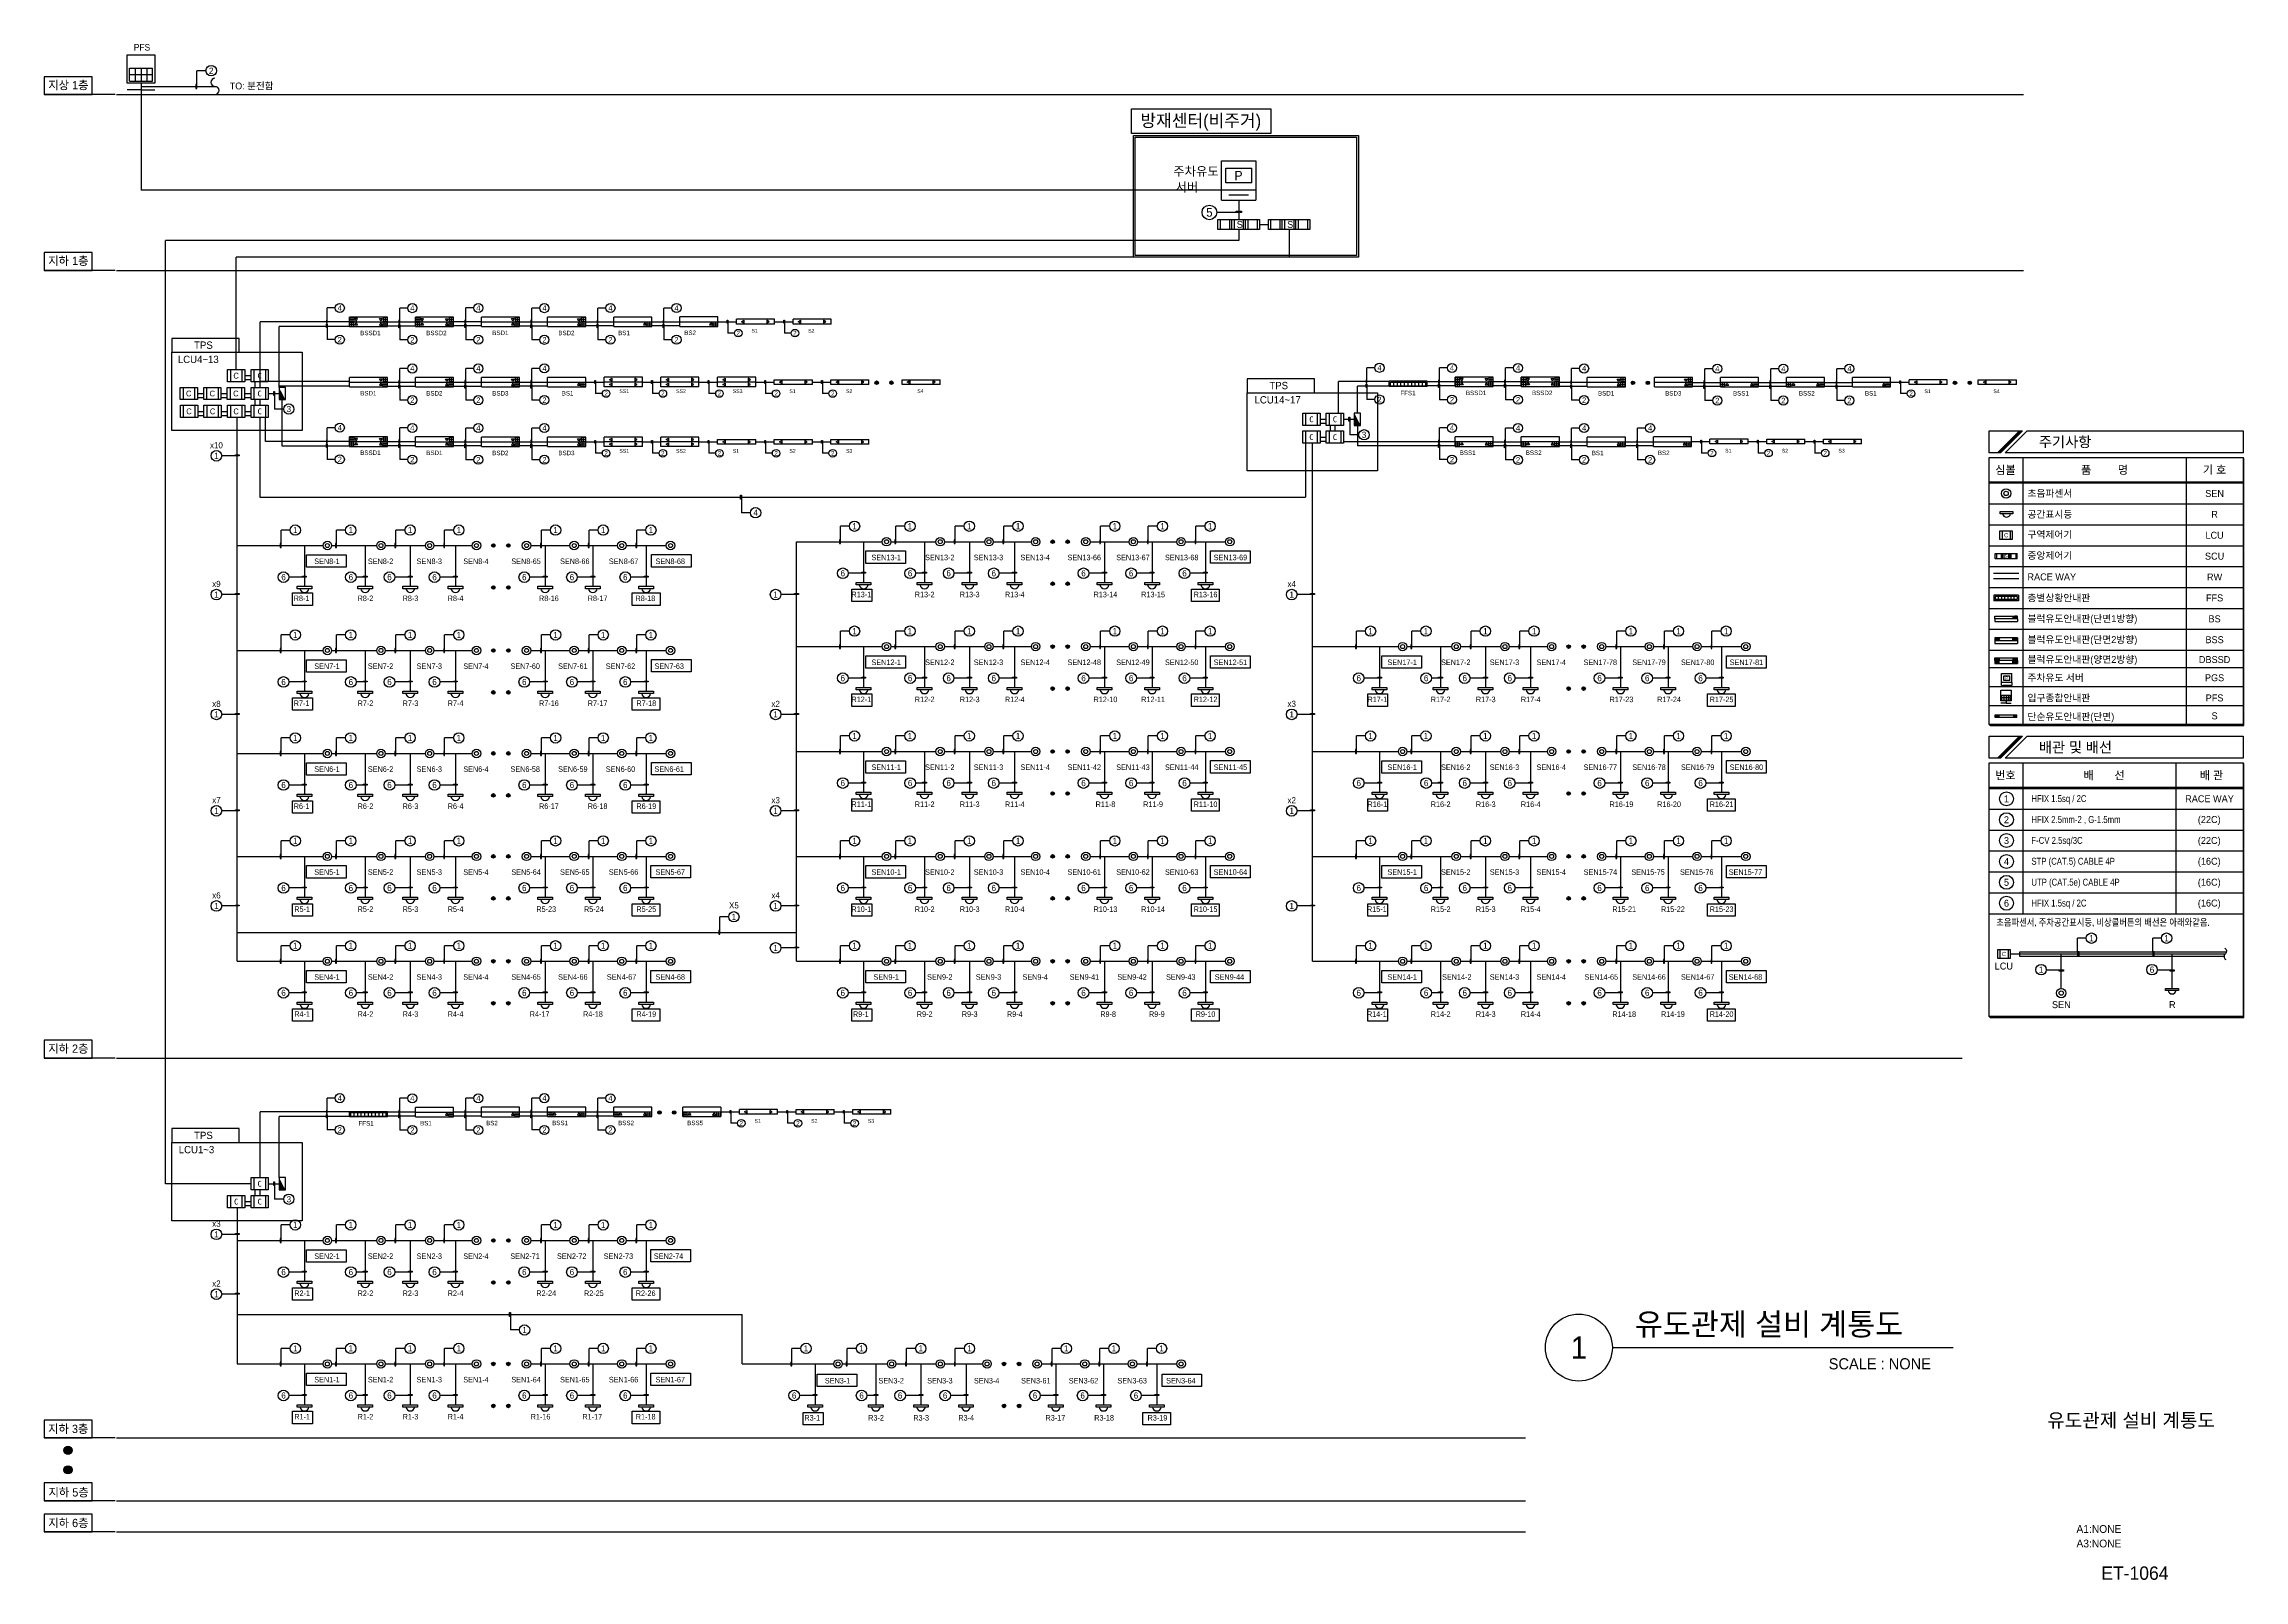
# Model space of a CAD drawing. Header units: millimetres. Extents: x 30232679 to 30326002, y -948068 to -920528.
# Drawn here: x 30232679 to 30272109, y -948068 to -920528 of the extents above; entities that cross this region are included whole.
import ezdxf
from ezdxf.enums import TextEntityAlignment as Align

# ---------------------------------------------------------------- set-up
doc = ezdxf.new("R2010")
doc.units = ezdxf.units.MM
doc.header["$LTSCALE"] = 600
doc.header["$MEASUREMENT"] = 0
doc.linetypes.add('DASHED', pattern=[0.75, 0.5, -0.25])
doc.layers.get('0').update_dxf_attribs({"linetype": 'CONTINUOUS'})
for name, color, linetype in [('1', 2, 'CONTINUOUS'), ('E-SYM', 2, 'CONTINUOUS'), ('Parking-D', 1, 'CONTINUOUS'), ('Parking-L', 4, 'CONTINUOUS'), ('Parking-S', 3, 'CONTINUOUS'), ('Parking-T', 7, 'CONTINUOUS'), ('PARKING1', 4, 'CONTINUOUS'), ('ROOM', 7, 'CONTINUOUS'), ('RXSYMBOL', 7, 'CONTINUOUS'), ('sheet', 7, 'CONTINUOUS'), ('SYM', 7, 'CONTINUOUS'), ('TXT', 3, 'CONTINUOUS'), ('유도관제-TEXT', 7, 'CONTINUOUS'), ('유도관제-ZONE', 2, 'DASHED'), ('유도관제-공간표시등', 2, 'CONTINUOUS'), ('유도관제-구역제어장치', 2, 'CONTINUOUS'), ('유도관제-단순유도등(양면)', 2, 'CONTINUOUS'), ('유도관제-블럭유도등', 2, 'CONTINUOUS'), ('유도관제-블럭유도등 단면(2방향)', 2, 'CONTINUOUS'), ('유도관제-센서', 1, 'CONTINUOUS'), ('유도관제-통신', 6, 'CONTINUOUS'), ('유도등', 40, 'CONTINUOUS'), ('주차유도-T', 7, 'CONTINUOUS'), ('주차유도-통신', 2, 'CONTINUOUS')]:
    doc.layers.add(name, color=color, linetype=linetype)
doc.styles.add('GHS', font='DotumChe.ttf')
doc.styles.add('돋움', font='Dotum.ttf')

# ---------------------------------------------------------------- blocks, each defined once
blk = doc.blocks.new('센서')
at = {"layer": '유도관제-센서'}
for radius in [225, 105]:
    blk.add_circle((0, 0), radius, dxfattribs=at)
blk = doc.blocks.new('공간표시등')
at = {"layer": '유도관제-공간표시등'}
blk.add_lwpolyline([(-100, -309), (-100, 309), (0, 309), (0, -309), (-100, -309)], dxfattribs=at)
blk.add_arc((-76, 0), 190, 97.26043, 262.73957, dxfattribs=at)
blk = doc.blocks.new('150-19')
at = {"layer": 'E-SYM'}
blk.add_lwpolyline([(-375, -225), (375, -225), (375, 165), (-375, 165)], close=True, dxfattribs=at)
blk.add_solid([(-375, -225), (375, -225), (375, 165), (375, -225)], dxfattribs=at)
blk = doc.blocks.new('구역제어장치')
at = {"layer": '유도관제-구역제어장치'}
for p, q in [((-297, 423), (297, 423)), ((-297, 0), (-297, 423)), ((297, 0), (-297, 0)), ((-198, 423), (-198, 0)), ((198, 423), (198, 0)), ((297, 423), (297, 0))]:
    blk.add_line(p, q, dxfattribs=at)
at = {"layer": '유도관제-구역제어장치', "style": 'GHS'}
blk.add_text('C', height=200, dxfattribs=at).set_placement((0, 211), align=Align.MIDDLE_CENTER)
blk = doc.blocks.new('HHHHH001')
at = {"layer": 'SYM', "color": 7}
blk.add_line((347, 0), (1296, 950), dxfattribs=at)
at = {"layer": 'SYM', "color": 7, "linetype": 'Continuous'}
blk.add_lwpolyline([(0, 0), (0, 950), (1431, 950), (481, 0)], close=True, dxfattribs=at)
at = {"layer": 'SYM', "color": 7}
blk.add_solid([(1296, 950), (1431, 950), (347, 0), (481, 0)], dxfattribs=at)
blk = doc.blocks.new('블럭유도등 단면(2방향)')
at = {"layer": '유도관제-블럭유도등 단면(2방향)'}
for p, q in [((1076, 269), (-1076, 269)), ((-1076, 269), (-1076, 0)), ((-1076, 0), (1076, 0)), ((-1076, 0), (-1076, -269)), ((-1057, 249), (-1057, 20)), ((-1057, 249), (-827, 249)), ((-1057, 135), (-827, 135)), ((-1057, 20), (-827, 20)), ((-942, 249), (-942, 20)), ((-827, 249), (-827, 20)), ((-618, 180), (-775, 180)), ((-775, 180), (-697, 44)), ((-697, 44), (-618, 180)), ((651, 56), (651, 213)), ((651, 213), (787, 135)), ((787, 135), (651, 56)), ((1057, 249), (827, 249)), ((827, 249), (827, 20)), ((1057, 135), (827, 135)), ((1057, 20), (827, 20)), ((942, 249), (942, 20)), ((1057, 249), (1057, 20)), ((1076, 269), (1076, 0)), ((1076, 0), (1076, -269)), ((-1076, -269), (1076, -269))]:
    blk.add_line(p, q, dxfattribs=at)
blk = doc.blocks.new('A$C30E346DD')
at = {"layer": '유도등', "ltscale": 0.1}
for p, q in [((1123, 0), (0, 0)), ((197, 701), (197, 1760)), ((197, 1760), (197, 1760)), ((197, 1760), (2042, 1760)), ((197, 1760), (1120, 1760)), ((197, 1230), (2042, 1230)), ((197, 701), (2042, 701)), ((658, 1760), (658, 701)), ((1120, 1760), (1120, 701)), ((1123, 528), (1123, 0)), ((1123, 0), (2245, 0)), ((1581, 1760), (1581, 701)), ((2042, 701), (2042, 1760))]:
    blk.add_line(p, q, dxfattribs=at)
blk.add_lwpolyline([(0, 2839), (2245, 2839), (2245, 528), (0, 528)], close=True, dxfattribs=at)

msp = doc.modelspace()

# ---------------------------------------------------------------- hatches: boundary and pattern name
at = {"layer": 'Parking-L'}
h = msp.add_hatch(color=1, dxfattribs=at)
edge = h.paths.add_edge_path()
edge.add_arc((30233109, -945742), 73.6, 0, 360)
h = msp.add_hatch(color=1, dxfattribs=at)
edge = h.paths.add_edge_path()
edge.add_arc((30233109, -946092), 73.6, 0, 360)
at = {"layer": '유도관제-TEXT', "linetype": 'Continuous'}
for color, points in [(0, [(30272092, -927942), (30272092, -932730), (30267544, -932730), (30267561, -932747), (30272109, -932747), (30272109, -927959)]), (7, [(30272092, -933416), (30272092, -937963), (30267544, -937963), (30267561, -937980), (30272109, -937980), (30272109, -933433)])]:
    msp.add_hatch(color=color, dxfattribs=at).paths.add_polyline_path(points)
at = {"layer": '유도관제-공간표시등'}
for points in [[(30247634, -926601, 1), (30247571, -926601, 1)], [(30247899, -926601, 1), (30247836, -926601, 1)], [(30261190, -926604, 1), (30261127, -926604, 1)], [(30261455, -926604, 1), (30261392, -926604, 1)], [(30266960, -926602, 1), (30266898, -926602, 1)], [(30267225, -926602, 1), (30267163, -926602, 1)], [(30240765, -930274, 1), (30240701, -930274, 1)], [(30241034, -930274, 1), (30240970, -930274, 1)], [(30250788, -930205, 1), (30250724, -930205, 1)], [(30251057, -930205, 1), (30250993, -930205, 1)], [(30240765, -932154, 1), (30240701, -932154, 1)], [(30241034, -932154, 1), (30240970, -932154, 1)], [(30250788, -932085, 1), (30250724, -932085, 1)], [(30251057, -932085, 1), (30250993, -932085, 1)], [(30260036, -932085, 1), (30259973, -932085, 1)], [(30260306, -932085, 1), (30260242, -932085, 1)], [(30240765, -934000, 1), (30240701, -934000, 1)], [(30241034, -934000, 1), (30240970, -934000, 1)], [(30250788, -933966, 1), (30250724, -933966, 1)], [(30251057, -933966, 1), (30250993, -933966, 1)], [(30260036, -933966, 1), (30259973, -933966, 1)], [(30260306, -933966, 1), (30260242, -933966, 1)], [(30240765, -935846, 1), (30240701, -935846, 1)], [(30241034, -935846, 1), (30240970, -935846, 1)], [(30250788, -935846, 1), (30250724, -935846, 1)], [(30251057, -935846, 1), (30250993, -935846, 1)], [(30260036, -935846, 1), (30259973, -935846, 1)], [(30260306, -935846, 1), (30260242, -935846, 1)], [(30240765, -937727, 1), (30240701, -937727, 1)], [(30241034, -937727, 1), (30240970, -937727, 1)], [(30250788, -937727, 1), (30250724, -937727, 1)], [(30251057, -937727, 1), (30250993, -937727, 1)], [(30260036, -937727, 1), (30259973, -937727, 1)], [(30260306, -937727, 1), (30260242, -937727, 1)], [(30243740, -939685, 1), (30243677, -939685, 1)], [(30244005, -939685, 1), (30243942, -939685, 1)], [(30240765, -942733, 1), (30240701, -942733, 1)], [(30241034, -942733, 1), (30240970, -942733, 1)], [(30240765, -944946, 1), (30240701, -944946, 1)], [(30241034, -944946, 1), (30240970, -944946, 1)], [(30249917, -944946, 1), (30249854, -944946, 1)], [(30250187, -944946, 1), (30250123, -944946, 1)]]:
    msp.add_hatch(color=2, dxfattribs=at).paths.add_polyline_path(points)
at = {"layer": '유도관제-센서'}
for points in [[(30240765, -929521, 1), (30240701, -929521, 1)], [(30241034, -929521, 1), (30240970, -929521, 1)], [(30250788, -929452, 1), (30250724, -929452, 1)], [(30251057, -929452, 1), (30250993, -929452, 1)], [(30250788, -931333, 1), (30250724, -931333, 1)], [(30251057, -931333, 1), (30250993, -931333, 1)], [(30260036, -931333, 1), (30259973, -931333, 1)], [(30260306, -931333, 1), (30260242, -931333, 1)], [(30240765, -931402, 1), (30240701, -931402, 1)], [(30241034, -931402, 1), (30240970, -931402, 1)], [(30240765, -933248, 1), (30240701, -933248, 1)], [(30241034, -933248, 1), (30240970, -933248, 1)], [(30250788, -933214, 1), (30250724, -933214, 1)], [(30251057, -933214, 1), (30250993, -933214, 1)], [(30260036, -933214, 1), (30259973, -933214, 1)], [(30260306, -933214, 1), (30260242, -933214, 1)], [(30240765, -935094, 1), (30240701, -935094, 1)], [(30241034, -935094, 1), (30240970, -935094, 1)], [(30250788, -935094, 1), (30250724, -935094, 1)], [(30251057, -935094, 1), (30250993, -935094, 1)], [(30260036, -935094, 1), (30259973, -935094, 1)], [(30260306, -935094, 1), (30260242, -935094, 1)], [(30240765, -936975, 1), (30240701, -936975, 1)], [(30241034, -936975, 1), (30240970, -936975, 1)], [(30250788, -936975, 1), (30250724, -936975, 1)], [(30251057, -936975, 1), (30250993, -936975, 1)], [(30260036, -936975, 1), (30259973, -936975, 1)], [(30260306, -936975, 1), (30260242, -936975, 1)], [(30240765, -941980, 1), (30240701, -941980, 1)], [(30241034, -941980, 1), (30240970, -941980, 1)], [(30240765, -944194, 1), (30240701, -944194, 1)], [(30241034, -944194, 1), (30240970, -944194, 1)], [(30249917, -944194, 1), (30249854, -944194, 1)], [(30250187, -944194, 1), (30250123, -944194, 1)]]:
    msp.add_hatch(color=2, dxfattribs=at).paths.add_polyline_path(points)

# ---------------------------------------------------------------- linework, layer by layer
at = {"color": 8}
for p, q in [((30233981, -921436), (30268155, -921436)), ((30233981, -924587), (30268155, -924587)), ((30233981, -938710), (30267059, -938710)), ((30233981, -945518), (30259230, -945518)), ((30233981, -946647), (30259230, -946647)), ((30233981, -947203), (30259230, -947203))]:
    msp.add_line(p, q, dxfattribs=at)
for p, q in [((30234418, -921292), (30235766, -921292)), ((30236893, -926686), (30236893, -925591)), ((30238154, -925591), (30236893, -925591)), ((30239338, -925585), (30238836, -925585)), ((30240521, -925582), (30240020, -925582)), ((30241705, -925585), (30241203, -925585)), ((30242889, -925584), (30242387, -925584)), ((30244072, -925584), (30243571, -925584)), ((30236699, -926795), (30236892, -926795)), ((30238154, -926665), (30236893, -926665)), ((30236949, -927738), (30236949, -926894)), ((30239338, -926667), (30238836, -926667)), ((30240521, -926667), (30240020, -926667)), ((30241705, -926666), (30241203, -926666)), ((30256220, -927148), (30256220, -926665)), ((30256788, -926665), (30256220, -926665)), ((30257972, -926658), (30257470, -926658)), ((30259156, -926658), (30258654, -926658)), ((30260339, -926667), (30259838, -926667)), ((30262727, -926672), (30262225, -926672)), ((30263911, -926672), (30263409, -926672)), ((30265094, -926672), (30264593, -926672)), ((30255971, -927257), (30256164, -927257)), ((30256220, -927366), (30256220, -927734)), ((30238154, -927738), (30236949, -927738)), ((30239338, -927733), (30238836, -927733)), ((30240521, -927735), (30240020, -927735)), ((30241705, -927735), (30241203, -927735)), ((30257972, -927734), (30256220, -927734)), ((30259156, -927736), (30258654, -927736)), ((30260339, -927736), (30259838, -927736)), ((30261523, -927736), (30261021, -927736)), ((30236893, -940853), (30236893, -939759)), ((30238154, -939759), (30236893, -939759)), ((30239338, -939752), (30238836, -939752)), ((30240521, -939752), (30240020, -939752)), ((30241705, -939750), (30241203, -939750)), ((30242889, -939752), (30242387, -939752)), ((30236699, -940963), (30236892, -940963))]:
    msp.add_line(p, q)
at = {"color": 6}
for p, q in [((30236277, -926475), (30236389, -926475)), ((30236389, -926552), (30236277, -926552)), ((30236466, -926685), (30236466, -926585)), ((30236544, -926585), (30236544, -926685)), ((30235428, -926795), (30235541, -926795)), ((30235541, -926873), (30235428, -926873)), ((30235850, -926795), (30235963, -926795)), ((30235963, -926873), (30235850, -926873)), ((30236272, -926795), (30236385, -926795)), ((30236385, -926873), (30236272, -926873)), ((30236466, -927005), (30236466, -926905)), ((30236544, -926905), (30236544, -927005)), ((30235433, -927115), (30235545, -927115)), ((30235545, -927193), (30235433, -927193)), ((30235855, -927115), (30235967, -927115)), ((30235967, -927193), (30235855, -927193)), ((30236277, -927115), (30236389, -927115)), ((30236389, -927193), (30236277, -927193)), ((30255549, -927257), (30255661, -927257)), ((30255661, -927335), (30255549, -927335)), ((30255738, -927467), (30255738, -927367)), ((30255816, -927367), (30255816, -927467)), ((30255549, -927577), (30255661, -927577)), ((30255661, -927655), (30255549, -927655)), ((30236466, -941173), (30236466, -941073)), ((30236544, -941073), (30236544, -941173)), ((30236277, -941283), (30236389, -941283)), ((30236389, -941361), (30236277, -941361))]:
    msp.add_line(p, q, dxfattribs=at)
for points in [[(30244754, -925507), (30245088, -925507)], [(30242387, -926589), (30242721, -926589)], [(30265776, -926591), (30266110, -926591)], [(30262205, -927657), (30262538, -927657)], [(30244808, -939674), (30245142, -939674)]]:
    msp.add_lwpolyline(points)
at = {"elevation": 0}
for points in [[(30245770, -925507), (30246103, -925507)], [(30243403, -926589), (30243736, -926589)], [(30244418, -926589), (30244752, -926589)], [(30245434, -926589), (30245768, -926589)], [(30246450, -926589), (30246783, -926589)], [(30242387, -927662), (30242721, -927662)], [(30243403, -927662), (30243736, -927662)], [(30244418, -927662), (30244752, -927662)], [(30245434, -927662), (30245768, -927662)], [(30246450, -927662), (30246783, -927662)], [(30263220, -927657), (30263554, -927657)], [(30264236, -927657), (30264570, -927657)], [(30245824, -939674), (30246158, -939674)], [(30246840, -939674), (30247173, -939674)]]:
    msp.add_lwpolyline(points, dxfattribs=at)
for centre, start, end in [((30235743, -921216), 90, 270), ((30235743, -921361), 270, 90)]:
    msp.add_arc(centre, 72.4, start, end)
at = {"layer": '1', "color": 4, "ltscale": 0.1}
for p, q in [((30253720, -923676), (30253968, -923676)), ((30253720, -923852), (30253720, -923676)), ((30253968, -923852), (30253720, -923852)), ((30253762, -923676), (30253762, -923852)), ((30253927, -923676), (30253927, -923852)), ((30253968, -923676), (30254215, -923676)), ((30253968, -923852), (30253968, -923676)), ((30254215, -923852), (30253968, -923852)), ((30254009, -923676), (30254009, -923852)), ((30254174, -923676), (30254174, -923852)), ((30254215, -923676), (30254462, -923676)), ((30254215, -923852), (30254215, -923676)), ((30254462, -923852), (30254215, -923852)), ((30254256, -923676), (30254256, -923852)), ((30254421, -923676), (30254421, -923852)), ((30254462, -923676), (30254462, -923852)), ((30254623, -923676), (30254871, -923676)), ((30254623, -923852), (30254623, -923676)), ((30254871, -923852), (30254623, -923852)), ((30254664, -923676), (30254664, -923852)), ((30254829, -923676), (30254829, -923852)), ((30254871, -923676), (30255118, -923676)), ((30254871, -923852), (30254871, -923676)), ((30255118, -923852), (30254871, -923852)), ((30254912, -923676), (30254912, -923852)), ((30255077, -923676), (30255077, -923852)), ((30255118, -923676), (30255365, -923676)), ((30255118, -923852), (30255118, -923676)), ((30255365, -923852), (30255118, -923852)), ((30255159, -923676), (30255159, -923852)), ((30255324, -923676), (30255324, -923852)), ((30255365, -923676), (30255365, -923852))]:
    msp.add_line(p, q, dxfattribs=at)
at = {"layer": 'Parking-D'}
for p, q in [((30235415, -921257), (30235415, -921007)), ((30235581, -921007), (30235415, -921007)), ((30254043, -923549), (30253697, -923549))]:
    msp.add_line(p, q, dxfattribs=at)
for points in [[(30235415, -921328), (30235415, -921257), (30235398, -921257), (30235398, -921328)], [(30254140, -923549), (30254043, -923549), (30254043, -923525), (30254140, -923525)]]:
    msp.add_lwpolyline(points, close=True, dxfattribs=at)
for centre, radius in [((30235676, -921007), 94.6), ((30253566, -923549), 131)]:
    msp.add_circle(centre, radius, dxfattribs=at)
at = {"layer": 'Parking-L', "color": 1}
for centre in [(30233109, -945742), (30233109, -946092)]:
    msp.add_circle(centre, 73.6, dxfattribs=at)
at = {"layer": 'Parking-S'}
for p, q in [((30253784, -923327), (30253784, -922624)), ((30253784, -922624), (30254399, -922624)), ((30254399, -922624), (30254399, -923151)), ((30253862, -922756), (30254326, -922756)), ((30253862, -923019), (30253862, -922756)), ((30254326, -923019), (30253862, -923019)), ((30254326, -923019), (30254326, -922756)), ((30253916, -923151), (30253784, -923151)), ((30253784, -923327), (30254399, -923327)), ((30254399, -923151), (30253916, -923151)), ((30254267, -923239), (30253916, -923239)), ((30254399, -923151), (30254399, -923327))]:
    msp.add_line(p, q, dxfattribs=at)
at = {"layer": 'Parking-T'}
for p, q in [((30233539, -921117), (30232679, -921117)), ((30232679, -921117), (30232679, -921436)), ((30233953, -921436), (30232679, -921436)), ((30232679, -921436), (30233539, -921436)), ((30233539, -921436), (30233539, -921117)), ((30233539, -924267), (30232679, -924267)), ((30232679, -924267), (30232679, -924587)), ((30233953, -924587), (30232679, -924587)), ((30232679, -924587), (30233539, -924587)), ((30233539, -924587), (30233539, -924267)), ((30233539, -938391), (30232679, -938391)), ((30232679, -938391), (30232679, -938710)), ((30233539, -938710), (30233539, -938391)), ((30233953, -938710), (30232679, -938710)), ((30232679, -938710), (30233539, -938710)), ((30233539, -945199), (30232679, -945199)), ((30232679, -945199), (30232679, -945518)), ((30233953, -945518), (30232679, -945518)), ((30232679, -945518), (30233539, -945518)), ((30233539, -945518), (30233539, -945199)), ((30233539, -946327), (30232679, -946327)), ((30232679, -946327), (30232679, -946647)), ((30233539, -946647), (30233539, -946327)), ((30233953, -946647), (30232679, -946647)), ((30232679, -946647), (30233539, -946647)), ((30233539, -946884), (30232679, -946884)), ((30232679, -946884), (30232679, -947203)), ((30233539, -947203), (30233539, -946884)), ((30233953, -947203), (30232679, -947203)), ((30232679, -947203), (30233539, -947203))]:
    msp.add_line(p, q, dxfattribs=at)
at = {"layer": 'PARKING1', "color": 1}
for p, q in [((30252205, -924353), (30252205, -922169)), ((30252205, -922169), (30256238, -922169)), ((30252238, -924320), (30252238, -922202)), ((30252238, -922202), (30256205, -922202)), ((30256205, -922202), (30256205, -924320)), ((30256238, -922169), (30256238, -924353)), ((30256238, -924353), (30252205, -924353)), ((30256205, -924320), (30252238, -924320))]:
    msp.add_line(p, q, dxfattribs=at)
msp.add_lwpolyline([(30252172, -921692), (30254670, -921692), (30254670, -922135), (30252172, -922135)], close=True, dxfattribs=at)
at = {"layer": 'ROOM', "color": 3}
for points in [[(30238836, -925508), (30239338, -925508)], [(30240020, -925506), (30240521, -925506)], [(30241203, -925508), (30241705, -925508)], [(30242387, -925507), (30242889, -925507)], [(30243571, -925507), (30244072, -925507)], [(30238836, -926590), (30239338, -926590)], [(30240020, -926590), (30240521, -926590)], [(30241203, -926589), (30241705, -926589)], [(30257470, -926582), (30257972, -926582)], [(30258654, -926582), (30259156, -926582)], [(30259838, -926590), (30260339, -926590)], [(30262225, -926595), (30262727, -926595)], [(30263409, -926595), (30263911, -926595)], [(30264593, -926595), (30265094, -926595)], [(30238836, -927657), (30239338, -927657)], [(30240020, -927659), (30240521, -927659)], [(30241203, -927659), (30241705, -927659)], [(30255971, -927657), (30257972, -927657)], [(30258654, -927660), (30259156, -927660)], [(30259838, -927660), (30260339, -927660)], [(30261021, -927660), (30261523, -927660)], [(30238836, -939676), (30239338, -939676)], [(30240020, -939676), (30240521, -939676)], [(30241203, -939674), (30241705, -939674)], [(30242387, -939676), (30242889, -939676)]]:
    msp.add_lwpolyline(points, dxfattribs=at)
at = {"layer": 'RXSYMBOL'}
msp.add_line((30260787, -943900), (30266899, -943900), dxfattribs=at)
msp.add_circle((30260188, -943900), 600, dxfattribs=at)
at = {"layer": '유도관제-TEXT', "color": 1}
for p, q in [((30237755, -925477), (30237755, -925261)), ((30237899, -925261), (30237755, -925261)), ((30239055, -925480), (30239055, -925264)), ((30239199, -925264), (30239055, -925264)), ((30240239, -925478), (30240239, -925261)), ((30240382, -925261), (30240239, -925261)), ((30241422, -925480), (30241422, -925264)), ((30241566, -925264), (30241422, -925264)), ((30242606, -925479), (30242606, -925263)), ((30242749, -925263), (30242606, -925263)), ((30243789, -925479), (30243789, -925263)), ((30243933, -925263), (30243789, -925263)), ((30237755, -925613), (30237755, -925829)), ((30237899, -925829), (30237755, -925829)), ((30239055, -925616), (30239055, -925832)), ((30240239, -925614), (30240239, -925830)), ((30240382, -925830), (30240239, -925830)), ((30241422, -925616), (30241422, -925832)), ((30242606, -925615), (30242606, -925831)), ((30243789, -925615), (30243789, -925831)), ((30244933, -925533), (30244933, -925713)), ((30245053, -925713), (30244933, -925713)), ((30245949, -925533), (30245949, -925713)), ((30246069, -925713), (30245949, -925713)), ((30239199, -925832), (30239055, -925832)), ((30241566, -925832), (30241422, -925832)), ((30242749, -925831), (30242606, -925831)), ((30243933, -925831), (30243789, -925831)), ((30239055, -926562), (30239055, -926346)), ((30239199, -926346), (30239055, -926346)), ((30240239, -926562), (30240239, -926346)), ((30240382, -926346), (30240239, -926346)), ((30241422, -926561), (30241422, -926345)), ((30241566, -926345), (30241422, -926345)), ((30242566, -926615), (30242566, -926795)), ((30243582, -926615), (30243582, -926795)), ((30244597, -926615), (30244597, -926795)), ((30245613, -926615), (30245613, -926795)), ((30246629, -926615), (30246629, -926795)), ((30256389, -926550), (30256389, -926334)), ((30256533, -926334), (30256389, -926334)), ((30257689, -926553), (30257689, -926337)), ((30257833, -926337), (30257689, -926337)), ((30258873, -926553), (30258873, -926337)), ((30259016, -926337), (30258873, -926337)), ((30260056, -926562), (30260056, -926346)), ((30260200, -926346), (30260056, -926346)), ((30262444, -926567), (30262444, -926351)), ((30262588, -926351), (30262444, -926351)), ((30263628, -926567), (30263628, -926351)), ((30263771, -926351), (30263628, -926351)), ((30264811, -926567), (30264811, -926351)), ((30264955, -926351), (30264811, -926351)), ((30265955, -926616), (30265955, -926797)), ((30236812, -926829), (30236812, -927073)), ((30239055, -926698), (30239055, -926914)), ((30239199, -926914), (30239055, -926914)), ((30240239, -926698), (30240239, -926914)), ((30240382, -926914), (30240239, -926914)), ((30241422, -926697), (30241422, -926913)), ((30241566, -926913), (30241422, -926913)), ((30242686, -926795), (30242566, -926795)), ((30243701, -926795), (30243582, -926795)), ((30244717, -926795), (30244597, -926795)), ((30245733, -926795), (30245613, -926795)), ((30246748, -926795), (30246629, -926795)), ((30256389, -926687), (30256389, -926903)), ((30256533, -926903), (30256389, -926903)), ((30257689, -926690), (30257689, -926906)), ((30257833, -926906), (30257689, -926906)), ((30258873, -926690), (30258873, -926906)), ((30259016, -926906), (30258873, -926906)), ((30260056, -926698), (30260056, -926914)), ((30260200, -926914), (30260056, -926914)), ((30262444, -926703), (30262444, -926920)), ((30262588, -926920), (30262444, -926920)), ((30263628, -926703), (30263628, -926920)), ((30263771, -926920), (30263628, -926920)), ((30264811, -926703), (30264811, -926920)), ((30264955, -926920), (30264811, -926920)), ((30266075, -926797), (30265955, -926797)), ((30236974, -927073), (30236812, -927073)), ((30237755, -927624), (30237755, -927408)), ((30237899, -927408), (30237755, -927408)), ((30256084, -927292), (30256084, -927535)), ((30237755, -927760), (30237755, -927976)), ((30239055, -927628), (30239055, -927412)), ((30239199, -927412), (30239055, -927412)), ((30239055, -927765), (30239055, -927981)), ((30240239, -927630), (30240239, -927414)), ((30240382, -927414), (30240239, -927414)), ((30240239, -927767), (30240239, -927983)), ((30241422, -927630), (30241422, -927414)), ((30241566, -927414), (30241422, -927414)), ((30241422, -927767), (30241422, -927983)), ((30242566, -927687), (30242566, -927867)), ((30243582, -927687), (30243582, -927867)), ((30244597, -927687), (30244597, -927867)), ((30245613, -927687), (30245613, -927867)), ((30246629, -927687), (30246629, -927867)), ((30256246, -927535), (30256084, -927535)), ((30257689, -927629), (30257689, -927413)), ((30257833, -927413), (30257689, -927413)), ((30257689, -927765), (30257689, -927981)), ((30258873, -927631), (30258873, -927415)), ((30259016, -927415), (30258873, -927415)), ((30258873, -927768), (30258873, -927984)), ((30260056, -927631), (30260056, -927415)), ((30260200, -927415), (30260056, -927415)), ((30260056, -927768), (30260056, -927984)), ((30261240, -927631), (30261240, -927415)), ((30261384, -927415), (30261240, -927415)), ((30261240, -927768), (30261240, -927984)), ((30262384, -927683), (30262384, -927863)), ((30263399, -927683), (30263399, -927863)), ((30264415, -927683), (30264415, -927863)), ((30236108, -927913), (30235865, -927913)), ((30237899, -927976), (30237755, -927976)), ((30239199, -927981), (30239055, -927981)), ((30240382, -927983), (30240239, -927983)), ((30241566, -927983), (30241422, -927983)), ((30242686, -927867), (30242566, -927867)), ((30243701, -927867), (30243582, -927867)), ((30244717, -927867), (30244597, -927867)), ((30245733, -927867), (30245613, -927867)), ((30246748, -927867), (30246629, -927867)), ((30257833, -927981), (30257689, -927981)), ((30259016, -927984), (30258873, -927984)), ((30260200, -927984), (30260056, -927984)), ((30261384, -927984), (30261240, -927984)), ((30262504, -927863), (30262384, -927863)), ((30263519, -927863), (30263399, -927863)), ((30264535, -927863), (30264415, -927863)), ((30268148, -927942), (30268148, -932730)), ((30271073, -927942), (30271073, -932730)), ((30267544, -928379), (30272092, -928379)), ((30267544, -928399), (30272092, -928399)), ((30245179, -928688), (30245179, -928932)), ((30245341, -928932), (30245179, -928932)), ((30267544, -928774), (30272092, -928774)), ((30236929, -929487), (30236929, -929243)), ((30237091, -929243), (30236929, -929243)), ((30237922, -929487), (30237922, -929243)), ((30238084, -929243), (30237922, -929243)), ((30238986, -929487), (30238986, -929243)), ((30239148, -929243), (30238986, -929243)), ((30239859, -929487), (30239859, -929243)), ((30240021, -929243), (30239859, -929243)), ((30241594, -929487), (30241594, -929243)), ((30241756, -929243), (30241594, -929243)), ((30242448, -929487), (30242448, -929243)), ((30242610, -929243), (30242448, -929243)), ((30243302, -929487), (30243302, -929243)), ((30243464, -929243), (30243302, -929243)), ((30246952, -929418), (30246952, -929174)), ((30247114, -929174), (30246952, -929174)), ((30247945, -929418), (30247945, -929174)), ((30248107, -929174), (30247945, -929174)), ((30249009, -929418), (30249009, -929174)), ((30249171, -929174), (30249009, -929174)), ((30249882, -929418), (30249882, -929174)), ((30250044, -929174), (30249882, -929174)), ((30251617, -929418), (30251617, -929174)), ((30251779, -929174), (30251617, -929174)), ((30252471, -929418), (30252471, -929174)), ((30252633, -929174), (30252471, -929174)), ((30253325, -929418), (30253325, -929174)), ((30253487, -929174), (30253325, -929174)), ((30267544, -929149), (30272092, -929149)), ((30267544, -929523), (30272092, -929523)), ((30237311, -930087), (30237067, -930087)), ((30238402, -930087), (30238275, -930087)), ((30239209, -930087), (30238966, -930087)), ((30240017, -930087), (30239773, -930087)), ((30241627, -930087), (30241383, -930087)), ((30242481, -930087), (30242237, -930087)), ((30243437, -930087), (30243193, -930087)), ((30247334, -930018), (30247090, -930018)), ((30248425, -930018), (30248298, -930018)), ((30249233, -930018), (30248989, -930018)), ((30250040, -930018), (30249796, -930018)), ((30251650, -930018), (30251406, -930018)), ((30252504, -930018), (30252260, -930018)), ((30253460, -930018), (30253216, -930018)), ((30267544, -929898), (30272092, -929898)), ((30236108, -930400), (30235865, -930400)), ((30246132, -930400), (30245888, -930400)), ((30255380, -930400), (30255136, -930400)), ((30267544, -930273), (30272092, -930273)), ((30267544, -930647), (30272092, -930647)), ((30236929, -931368), (30236929, -931124)), ((30237091, -931124), (30236929, -931124)), ((30237922, -931368), (30237922, -931124)), ((30238084, -931124), (30237922, -931124)), ((30238986, -931368), (30238986, -931124)), ((30239148, -931124), (30238986, -931124)), ((30239859, -931368), (30239859, -931124)), ((30240021, -931124), (30239859, -931124)), ((30241594, -931368), (30241594, -931124)), ((30241756, -931124), (30241594, -931124)), ((30242448, -931368), (30242448, -931124)), ((30242610, -931124), (30242448, -931124)), ((30243302, -931368), (30243302, -931124)), ((30243464, -931124), (30243302, -931124)), ((30246952, -931299), (30246952, -931055)), ((30247114, -931055), (30246952, -931055)), ((30247945, -931299), (30247945, -931055)), ((30248107, -931055), (30247945, -931055)), ((30249009, -931299), (30249009, -931055)), ((30249171, -931055), (30249009, -931055)), ((30249882, -931299), (30249882, -931055)), ((30250044, -931055), (30249882, -931055)), ((30251617, -931299), (30251617, -931055)), ((30251779, -931055), (30251617, -931055)), ((30252471, -931299), (30252471, -931055)), ((30252633, -931055), (30252471, -931055)), ((30253325, -931299), (30253325, -931055)), ((30253487, -931055), (30253325, -931055)), ((30256200, -931299), (30256200, -931055)), ((30256362, -931055), (30256200, -931055)), ((30257194, -931299), (30257194, -931055)), ((30257356, -931055), (30257194, -931055)), ((30258257, -931299), (30258257, -931055)), ((30258420, -931055), (30258257, -931055)), ((30259131, -931299), (30259131, -931055)), ((30259293, -931055), (30259131, -931055)), ((30260866, -931299), (30260866, -931055)), ((30261028, -931055), (30260866, -931055)), ((30261720, -931299), (30261720, -931055)), ((30261882, -931055), (30261720, -931055)), ((30262574, -931299), (30262574, -931055)), ((30262736, -931055), (30262574, -931055)), ((30267544, -931022), (30272092, -931022)), ((30267544, -931397), (30272092, -931397)), ((30267544, -931705), (30272092, -931705)), ((30237311, -931967), (30237067, -931967)), ((30238402, -931967), (30238275, -931967)), ((30239209, -931967), (30238966, -931967)), ((30240017, -931967), (30239773, -931967)), ((30241627, -931967), (30241383, -931967)), ((30242481, -931967), (30242237, -931967)), ((30243437, -931967), (30243193, -931967)), ((30247334, -931898), (30247090, -931898)), ((30248425, -931898), (30248298, -931898)), ((30249233, -931898), (30248989, -931898)), ((30250040, -931898), (30249796, -931898)), ((30251650, -931898), (30251406, -931898)), ((30252504, -931898), (30252260, -931898)), ((30253460, -931898), (30253216, -931898)), ((30256583, -931898), (30256339, -931898)), ((30257674, -931898), (30257546, -931898)), ((30258481, -931898), (30258237, -931898)), ((30259289, -931898), (30259045, -931898)), ((30260898, -931898), (30260654, -931898)), ((30261752, -931898), (30261508, -931898)), ((30262708, -931898), (30262464, -931898)), ((30267544, -932046), (30272092, -932046)), ((30267544, -932388), (30272092, -932388)), ((30236108, -932548), (30235865, -932548)), ((30246132, -932548), (30245888, -932548)), ((30255380, -932548), (30255136, -932548)), ((30236929, -933214), (30236929, -932970)), ((30237091, -932970), (30236929, -932970)), ((30237922, -933214), (30237922, -932970)), ((30238084, -932970), (30237922, -932970)), ((30238986, -933214), (30238986, -932970)), ((30239148, -932970), (30238986, -932970)), ((30239859, -933214), (30239859, -932970)), ((30240021, -932970), (30239859, -932970)), ((30241594, -933214), (30241594, -932970)), ((30241756, -932970), (30241594, -932970)), ((30242448, -933214), (30242448, -932970)), ((30242610, -932970), (30242448, -932970)), ((30243302, -933214), (30243302, -932970)), ((30243464, -932970), (30243302, -932970)), ((30246952, -933179), (30246952, -932935)), ((30247114, -932935), (30246952, -932935)), ((30247945, -933179), (30247945, -932935)), ((30248107, -932935), (30247945, -932935)), ((30249009, -933179), (30249009, -932935)), ((30249171, -932935), (30249009, -932935)), ((30249882, -933179), (30249882, -932935)), ((30250044, -932935), (30249882, -932935)), ((30251617, -933179), (30251617, -932935)), ((30251779, -932935), (30251617, -932935)), ((30252471, -933179), (30252471, -932935)), ((30252633, -932935), (30252471, -932935)), ((30253325, -933179), (30253325, -932935)), ((30253487, -932935), (30253325, -932935)), ((30256200, -933179), (30256200, -932935)), ((30256362, -932935), (30256200, -932935)), ((30257194, -933179), (30257194, -932935)), ((30257356, -932935), (30257194, -932935)), ((30258257, -933179), (30258257, -932935)), ((30258420, -932935), (30258257, -932935)), ((30259131, -933179), (30259131, -932935)), ((30259293, -932935), (30259131, -932935)), ((30260866, -933179), (30260866, -932935)), ((30261028, -932935), (30260866, -932935)), ((30261720, -933179), (30261720, -932935)), ((30261882, -932935), (30261720, -932935)), ((30262574, -933179), (30262574, -932935)), ((30262736, -932935), (30262574, -932935)), ((30268148, -933416), (30268148, -936121)), ((30270889, -933416), (30270889, -936121)), ((30237311, -933814), (30237067, -933814)), ((30238402, -933814), (30238275, -933814)), ((30239209, -933814), (30238966, -933814)), ((30240017, -933814), (30239773, -933814)), ((30241627, -933814), (30241383, -933814)), ((30242481, -933814), (30242237, -933814)), ((30243437, -933814), (30243193, -933814)), ((30247334, -933779), (30247090, -933779)), ((30248425, -933779), (30248298, -933779)), ((30249233, -933779), (30248989, -933779)), ((30250040, -933779), (30249796, -933779)), ((30251650, -933779), (30251406, -933779)), ((30252504, -933779), (30252260, -933779)), ((30253460, -933779), (30253216, -933779)), ((30256583, -933779), (30256339, -933779)), ((30257674, -933779), (30257546, -933779)), ((30258481, -933779), (30258237, -933779)), ((30259289, -933779), (30259045, -933779)), ((30260898, -933779), (30260654, -933779)), ((30261752, -933779), (30261508, -933779)), ((30262708, -933779), (30262464, -933779)), ((30267544, -933853), (30272092, -933853)), ((30267544, -933874), (30272092, -933874)), ((30236108, -934277), (30235865, -934277)), ((30246132, -934277), (30245888, -934277)), ((30255380, -934277), (30255136, -934277)), ((30267544, -934248), (30272092, -934248)), ((30236929, -935060), (30236929, -934816)), ((30237091, -934816), (30236929, -934816)), ((30237922, -935060), (30237922, -934816)), ((30238084, -934816), (30237922, -934816)), ((30238986, -935060), (30238986, -934816)), ((30239148, -934816), (30238986, -934816)), ((30239859, -935060), (30239859, -934816)), ((30240021, -934816), (30239859, -934816)), ((30241594, -935060), (30241594, -934816)), ((30241756, -934816), (30241594, -934816)), ((30242448, -935060), (30242448, -934816)), ((30242610, -934816), (30242448, -934816)), ((30243302, -935060), (30243302, -934816)), ((30243464, -934816), (30243302, -934816)), ((30246952, -935060), (30246952, -934816)), ((30247114, -934816), (30246952, -934816)), ((30247945, -935060), (30247945, -934816)), ((30248107, -934816), (30247945, -934816)), ((30249009, -935060), (30249009, -934816)), ((30249171, -934816), (30249009, -934816)), ((30249882, -935060), (30249882, -934816)), ((30250044, -934816), (30249882, -934816)), ((30251617, -935060), (30251617, -934816)), ((30251779, -934816), (30251617, -934816)), ((30252471, -935060), (30252471, -934816)), ((30252633, -934816), (30252471, -934816)), ((30253325, -935060), (30253325, -934816)), ((30253487, -934816), (30253325, -934816)), ((30256200, -935060), (30256200, -934816)), ((30256362, -934816), (30256200, -934816)), ((30257194, -935060), (30257194, -934816)), ((30257356, -934816), (30257194, -934816)), ((30258257, -935060), (30258257, -934816)), ((30258420, -934816), (30258257, -934816)), ((30259131, -935060), (30259131, -934816)), ((30259293, -934816), (30259131, -934816)), ((30260866, -935060), (30260866, -934816)), ((30261028, -934816), (30260866, -934816)), ((30261720, -935060), (30261720, -934816)), ((30261882, -934816), (30261720, -934816)), ((30262574, -935060), (30262574, -934816)), ((30262736, -934816), (30262574, -934816)), ((30267544, -934623), (30272092, -934623)), ((30267544, -934997), (30272092, -934997)), ((30237311, -935660), (30237067, -935660)), ((30238402, -935660), (30238275, -935660)), ((30239209, -935660), (30238966, -935660)), ((30240017, -935660), (30239773, -935660)), ((30241627, -935660), (30241383, -935660)), ((30242481, -935660), (30242237, -935660)), ((30243437, -935660), (30243193, -935660)), ((30247334, -935660), (30247090, -935660)), ((30248425, -935660), (30248298, -935660)), ((30249233, -935660), (30248989, -935660)), ((30250040, -935660), (30249796, -935660)), ((30251650, -935660), (30251406, -935660)), ((30252504, -935660), (30252260, -935660)), ((30253460, -935660), (30253216, -935660)), ((30256583, -935660), (30256339, -935660)), ((30257674, -935660), (30257546, -935660)), ((30258481, -935660), (30258237, -935660)), ((30259289, -935660), (30259045, -935660)), ((30260898, -935660), (30260654, -935660)), ((30261752, -935660), (30261508, -935660)), ((30262708, -935660), (30262464, -935660)), ((30267544, -935372), (30272092, -935372)), ((30236108, -935983), (30235865, -935983)), ((30246132, -935983), (30245888, -935983)), ((30255380, -935983), (30255136, -935983)), ((30267544, -935747), (30272092, -935747)), ((30244790, -936421), (30244790, -936177)), ((30244952, -936177), (30244790, -936177)), ((30267544, -936121), (30272092, -936121)), ((30236929, -936940), (30236929, -936696)), ((30237091, -936696), (30236929, -936696)), ((30237922, -936940), (30237922, -936696)), ((30238084, -936696), (30237922, -936696)), ((30238986, -936940), (30238986, -936696)), ((30239148, -936696), (30238986, -936696)), ((30239859, -936940), (30239859, -936696)), ((30240021, -936696), (30239859, -936696)), ((30241594, -936940), (30241594, -936696)), ((30241756, -936696), (30241594, -936696)), ((30242448, -936940), (30242448, -936696)), ((30242610, -936696), (30242448, -936696)), ((30243302, -936940), (30243302, -936696)), ((30243464, -936696), (30243302, -936696)), ((30246132, -936735), (30245888, -936735)), ((30246952, -936940), (30246952, -936696)), ((30247114, -936696), (30246952, -936696)), ((30247945, -936940), (30247945, -936696)), ((30248107, -936696), (30247945, -936696)), ((30249009, -936940), (30249009, -936696)), ((30249171, -936696), (30249009, -936696)), ((30249882, -936940), (30249882, -936696)), ((30250044, -936696), (30249882, -936696)), ((30251617, -936940), (30251617, -936696)), ((30251779, -936696), (30251617, -936696)), ((30252471, -936940), (30252471, -936696)), ((30252633, -936696), (30252471, -936696)), ((30253325, -936940), (30253325, -936696)), ((30253487, -936696), (30253325, -936696)), ((30256200, -936940), (30256200, -936696)), ((30256362, -936696), (30256200, -936696)), ((30257194, -936940), (30257194, -936696)), ((30257356, -936696), (30257194, -936696)), ((30258257, -936940), (30258257, -936696)), ((30258420, -936696), (30258257, -936696)), ((30259131, -936940), (30259131, -936696)), ((30259293, -936696), (30259131, -936696)), ((30260866, -936940), (30260866, -936696)), ((30261028, -936696), (30260866, -936696)), ((30261720, -936940), (30261720, -936696)), ((30261882, -936696), (30261720, -936696)), ((30262574, -936940), (30262574, -936696)), ((30262736, -936696), (30262574, -936696)), ((30269280, -936560), (30269127, -936560)), ((30269127, -936805), (30269127, -936560)), ((30270629, -936560), (30270475, -936560)), ((30270475, -936805), (30270475, -936560)), ((30268566, -937125), (30268796, -937125)), ((30270553, -937125), (30270783, -937125)), ((30237311, -937540), (30237067, -937540)), ((30238402, -937540), (30238275, -937540)), ((30239209, -937540), (30238966, -937540)), ((30240017, -937540), (30239773, -937540)), ((30241627, -937540), (30241383, -937540)), ((30242481, -937540), (30242237, -937540)), ((30243437, -937540), (30243193, -937540)), ((30247334, -937540), (30247090, -937540)), ((30248425, -937540), (30248298, -937540)), ((30249233, -937540), (30248989, -937540)), ((30250040, -937540), (30249796, -937540)), ((30251650, -937540), (30251406, -937540)), ((30252504, -937540), (30252260, -937540)), ((30253460, -937540), (30253216, -937540)), ((30256583, -937540), (30256339, -937540)), ((30257674, -937540), (30257546, -937540)), ((30258481, -937540), (30258237, -937540)), ((30259289, -937540), (30259045, -937540)), ((30260898, -937540), (30260654, -937540)), ((30261752, -937540), (30261508, -937540)), ((30262708, -937540), (30262464, -937540)), ((30237755, -939645), (30237755, -939429)), ((30237899, -939429), (30237755, -939429)), ((30239055, -939648), (30239055, -939431)), ((30239199, -939431), (30239055, -939431)), ((30240239, -939648), (30240239, -939431)), ((30240382, -939431), (30240239, -939431)), ((30241422, -939645), (30241422, -939429)), ((30241566, -939429), (30241422, -939429)), ((30242606, -939648), (30242606, -939431)), ((30242749, -939431), (30242606, -939431)), ((30237755, -939781), (30237755, -939997)), ((30237899, -939997), (30237755, -939997)), ((30239055, -939784), (30239055, -940000)), ((30239199, -940000), (30239055, -940000)), ((30240239, -939784), (30240239, -940000)), ((30240382, -940000), (30240239, -940000)), ((30241422, -939782), (30241422, -939998)), ((30241566, -939998), (30241422, -939998)), ((30242606, -939784), (30242606, -940000)), ((30242749, -940000), (30242606, -940000)), ((30244987, -939699), (30244987, -939879)), ((30245107, -939879), (30244987, -939879)), ((30246003, -939699), (30246003, -939879)), ((30246123, -939879), (30246003, -939879)), ((30247019, -939699), (30247019, -939879)), ((30247138, -939879), (30247019, -939879)), ((30236812, -940997), (30236812, -941241)), ((30236974, -941241), (30236812, -941241)), ((30236108, -941870), (30235865, -941870)), ((30236929, -941946), (30236929, -941702)), ((30237091, -941702), (30236929, -941702)), ((30237922, -941946), (30237922, -941702)), ((30238084, -941702), (30237922, -941702)), ((30238986, -941946), (30238986, -941702)), ((30239148, -941702), (30238986, -941702)), ((30239859, -941946), (30239859, -941702)), ((30240021, -941702), (30239859, -941702)), ((30241594, -941946), (30241594, -941702)), ((30241756, -941702), (30241594, -941702)), ((30242448, -941946), (30242448, -941702)), ((30242610, -941702), (30242448, -941702)), ((30243302, -941946), (30243302, -941702)), ((30243464, -941702), (30243302, -941702)), ((30237311, -942546), (30237067, -942546)), ((30238402, -942546), (30238275, -942546)), ((30239209, -942546), (30238966, -942546)), ((30240017, -942546), (30239773, -942546)), ((30241627, -942546), (30241383, -942546)), ((30242481, -942546), (30242237, -942546)), ((30243437, -942546), (30243193, -942546)), ((30236108, -942942), (30235865, -942942)), ((30241038, -943341), (30241038, -943585)), ((30236929, -944159), (30236929, -943915)), ((30237091, -943915), (30236929, -943915)), ((30237922, -944159), (30237922, -943915)), ((30238084, -943915), (30237922, -943915)), ((30238986, -944159), (30238986, -943915)), ((30239148, -943915), (30238986, -943915)), ((30239859, -944159), (30239859, -943915)), ((30240021, -943915), (30239859, -943915)), ((30241200, -943585), (30241038, -943585)), ((30241594, -944159), (30241594, -943915)), ((30241756, -943915), (30241594, -943915)), ((30242448, -944159), (30242448, -943915)), ((30242610, -943915), (30242448, -943915)), ((30243302, -944159), (30243302, -943915)), ((30243464, -943915), (30243302, -943915)), ((30246081, -944159), (30246081, -943915)), ((30246243, -943915), (30246081, -943915)), ((30247075, -944159), (30247075, -943915)), ((30247237, -943915), (30247075, -943915)), ((30248138, -944159), (30248138, -943915)), ((30248301, -943915), (30248138, -943915)), ((30249012, -944159), (30249012, -943915)), ((30249174, -943915), (30249012, -943915)), ((30250747, -944159), (30250747, -943915)), ((30250909, -943915), (30250747, -943915)), ((30251601, -944159), (30251601, -943915)), ((30251763, -943915), (30251601, -943915)), ((30252455, -944159), (30252455, -943915)), ((30252617, -943915), (30252455, -943915)), ((30237311, -944759), (30237067, -944759)), ((30238402, -944759), (30238275, -944759)), ((30239209, -944759), (30238966, -944759)), ((30240017, -944759), (30239773, -944759)), ((30241627, -944759), (30241383, -944759)), ((30242481, -944759), (30242237, -944759)), ((30243437, -944759), (30243193, -944759)), ((30246464, -944759), (30246220, -944759)), ((30247555, -944759), (30247427, -944759)), ((30248362, -944759), (30248118, -944759)), ((30249170, -944759), (30248926, -944759)), ((30250779, -944759), (30250535, -944759)), ((30251633, -944759), (30251389, -944759)), ((30252589, -944759), (30252345, -944759))]:
    msp.add_line(p, q, dxfattribs=at)
at = {"layer": '유도관제-TEXT', "color": 2}
for p, q in [((30267735, -929257), (30267957, -929257)), ((30267735, -929415), (30267735, -929257)), ((30267772, -929257), (30267772, -929415)), ((30267920, -929257), (30267920, -929415)), ((30267957, -929257), (30267957, -929415)), ((30267650, -929664), (30267781, -929664)), ((30267650, -929757), (30267650, -929664)), ((30267781, -929757), (30267650, -929757)), ((30267672, -929664), (30267672, -929757)), ((30267957, -929415), (30267735, -929415)), ((30267759, -929664), (30267759, -929757)), ((30267781, -929664), (30267911, -929664)), ((30267781, -929757), (30267781, -929664)), ((30267911, -929757), (30267781, -929757)), ((30267802, -929664), (30267802, -929757)), ((30267890, -929664), (30267890, -929757)), ((30267911, -929664), (30268042, -929664)), ((30267911, -929757), (30267911, -929664)), ((30268042, -929757), (30267911, -929757)), ((30267933, -929664), (30267933, -929757)), ((30268020, -929664), (30268020, -929757)), ((30268042, -929757), (30268042, -929664)), ((30268072, -930024), (30267622, -930024)), ((30267622, -930114), (30268072, -930114)), ((30268065, -930409), (30267627, -930409)), ((30267627, -930409), (30267627, -930511)), ((30268065, -930511), (30267627, -930511)), ((30268043, -930432), (30267649, -930432)), ((30267649, -930432), (30267649, -930488)), ((30268043, -930488), (30267649, -930488)), ((30267706, -930432), (30267706, -930488)), ((30267762, -930432), (30267762, -930488)), ((30267818, -930432), (30267818, -930488)), ((30267874, -930432), (30267874, -930488)), ((30267930, -930432), (30267930, -930488)), ((30267986, -930432), (30267986, -930488)), ((30268043, -930432), (30268043, -930488)), ((30268065, -930409), (30268065, -930511)), ((30267644, -930784), (30268048, -930784)), ((30267644, -930835), (30267644, -930784)), ((30268048, -930835), (30267644, -930835)), ((30267644, -930835), (30267644, -930885)), ((30267644, -930885), (30268048, -930885)), ((30267994, -930809), (30267968, -930795)), ((30267968, -930795), (30267968, -930824)), ((30267968, -930824), (30267994, -930809)), ((30268044, -930788), (30268001, -930788)), ((30268001, -930831), (30268001, -930788)), ((30268044, -930809), (30268001, -930809)), ((30268044, -930831), (30268001, -930831)), ((30268022, -930831), (30268022, -930788)), ((30268044, -930831), (30268044, -930788)), ((30268048, -930835), (30268048, -930784)), ((30268048, -930835), (30268048, -930885)), ((30267644, -931533), (30268048, -931533)), ((30267644, -931584), (30267644, -931533)), ((30268048, -931584), (30267644, -931584)), ((30267644, -931584), (30267644, -931634)), ((30267644, -931634), (30268048, -931634)), ((30267648, -931580), (30267648, -931537)), ((30267648, -931537), (30267691, -931537)), ((30267648, -931559), (30267691, -931559)), ((30267648, -931580), (30267691, -931580)), ((30267648, -931588), (30267648, -931631)), ((30267648, -931588), (30267691, -931588)), ((30267648, -931609), (30267691, -931609)), ((30267648, -931631), (30267691, -931631)), ((30267670, -931580), (30267670, -931537)), ((30267670, -931588), (30267670, -931631)), ((30267691, -931580), (30267691, -931537)), ((30267691, -931588), (30267691, -931631)), ((30267699, -931559), (30267724, -931544)), ((30267724, -931573), (30267699, -931559)), ((30267724, -931594), (30267699, -931609)), ((30267699, -931609), (30267724, -931624)), ((30267724, -931544), (30267724, -931573)), ((30267724, -931624), (30267724, -931594)), ((30267994, -931559), (30267968, -931544)), ((30267968, -931544), (30267968, -931573)), ((30267968, -931573), (30267994, -931559)), ((30267968, -931624), (30267968, -931594)), ((30267968, -931594), (30267994, -931609)), ((30267994, -931609), (30267968, -931624)), ((30268044, -931537), (30268001, -931537)), ((30268001, -931580), (30268001, -931537)), ((30268044, -931559), (30268001, -931559)), ((30268044, -931580), (30268001, -931580)), ((30268044, -931588), (30268001, -931588)), ((30268001, -931588), (30268001, -931631)), ((30268044, -931609), (30268001, -931609)), ((30268044, -931631), (30268001, -931631)), ((30268022, -931580), (30268022, -931537)), ((30268022, -931588), (30268022, -931631)), ((30268044, -931580), (30268044, -931537)), ((30268044, -931588), (30268044, -931631)), ((30268048, -931584), (30268048, -931533)), ((30268048, -931584), (30268048, -931634)), ((30267763, -932032), (30267763, -931817)), ((30267803, -931857), (30267911, -931857)), ((30267803, -931938), (30267803, -931857)), ((30267911, -931938), (30267803, -931938)), ((30267911, -931938), (30267911, -931857)), ((30267951, -931979), (30267951, -931817)), ((30267951, -931979), (30267951, -932032)), ((30267695, -936764), (30267917, -936764)), ((30267695, -936922), (30267695, -936764)), ((30267732, -936764), (30267732, -936922)), ((30267880, -936764), (30267880, -936922)), ((30267917, -936764), (30267917, -936922)), ((30271792, -936812), (30268085, -936812)), ((30268085, -936812), (30268085, -936882)), ((30267917, -936922), (30267695, -936922)), ((30268085, -936882), (30271752, -936882))]:
    msp.add_line(p, q, dxfattribs=at)
at = {"layer": '유도관제-TEXT', "linetype": 'Continuous'}
msp.add_line((30272092, -933416), (30272092, -937963), dxfattribs=at)
at = {"layer": '유도관제-TEXT', "color": 4}
for p, q in [((30267917, -936843), (30271776, -936843)), ((30268834, -937461), (30268834, -936843)), ((30270821, -937461), (30270821, -936843))]:
    msp.add_line(p, q, dxfattribs=at)
at = {"layer": '유도관제-TEXT', "color": 1}
for points in [[(30237755, -925538), (30237755, -925477), (30237740, -925477), (30237740, -925538)], [(30237755, -925552), (30237755, -925613), (30237740, -925613), (30237740, -925552)], [(30239055, -925541), (30239055, -925480), (30239040, -925480), (30239040, -925541)], [(30239055, -925555), (30239055, -925616), (30239040, -925616), (30239040, -925555)], [(30240239, -925539), (30240239, -925478), (30240224, -925478), (30240224, -925539)], [(30240239, -925553), (30240239, -925614), (30240224, -925614), (30240224, -925553)], [(30241422, -925541), (30241422, -925480), (30241407, -925480), (30241407, -925541)], [(30241422, -925555), (30241422, -925616), (30241407, -925616), (30241407, -925555)], [(30242606, -925540), (30242606, -925479), (30242591, -925479), (30242591, -925540)], [(30242606, -925554), (30242606, -925615), (30242591, -925615), (30242591, -925554)], [(30243789, -925540), (30243789, -925479), (30243775, -925479), (30243775, -925540)], [(30243789, -925554), (30243789, -925615), (30243775, -925615), (30243775, -925554)], [(30244933, -925482), (30244933, -925533), (30244921, -925533), (30244921, -925482)], [(30239055, -926623), (30239055, -926562), (30239040, -926562), (30239040, -926623)], [(30240239, -926623), (30240239, -926562), (30240224, -926562), (30240224, -926623)], [(30241422, -926622), (30241422, -926561), (30241407, -926561), (30241407, -926622)], [(30242566, -926564), (30242566, -926615), (30242554, -926615), (30242554, -926564)], [(30256389, -926612), (30256389, -926550), (30256375, -926550), (30256375, -926612)], [(30257689, -926614), (30257689, -926553), (30257674, -926553), (30257674, -926614)], [(30258873, -926614), (30258873, -926553), (30258858, -926553), (30258858, -926614)], [(30260056, -926623), (30260056, -926562), (30260042, -926562), (30260042, -926623)], [(30262444, -926628), (30262444, -926567), (30262429, -926567), (30262429, -926628)], [(30263628, -926628), (30263628, -926567), (30263613, -926567), (30263613, -926628)], [(30264811, -926628), (30264811, -926567), (30264797, -926567), (30264797, -926628)], [(30265955, -926565), (30265955, -926616), (30265943, -926616), (30265943, -926565)], [(30236812, -926760), (30236812, -926829), (30236795, -926829), (30236795, -926760)], [(30239055, -926637), (30239055, -926698), (30239040, -926698), (30239040, -926637)], [(30240239, -926637), (30240239, -926698), (30240224, -926698), (30240224, -926637)], [(30241422, -926636), (30241422, -926697), (30241407, -926697), (30241407, -926636)], [(30256389, -926626), (30256389, -926687), (30256375, -926687), (30256375, -926626)], [(30257689, -926629), (30257689, -926690), (30257674, -926690), (30257674, -926629)], [(30258873, -926629), (30258873, -926690), (30258858, -926690), (30258858, -926629)], [(30260056, -926637), (30260056, -926698), (30260042, -926698), (30260042, -926637)], [(30262444, -926642), (30262444, -926703), (30262429, -926703), (30262429, -926642)], [(30263628, -926642), (30263628, -926703), (30263613, -926703), (30263613, -926642)], [(30264811, -926642), (30264811, -926703), (30264797, -926703), (30264797, -926642)], [(30256084, -927222), (30256084, -927292), (30256067, -927292), (30256067, -927222)], [(30237755, -927685), (30237755, -927624), (30237740, -927624), (30237740, -927685)], [(30237755, -927699), (30237755, -927760), (30237740, -927760), (30237740, -927699)], [(30239055, -927689), (30239055, -927628), (30239040, -927628), (30239040, -927689)], [(30239055, -927704), (30239055, -927765), (30239040, -927765), (30239040, -927704)], [(30240239, -927692), (30240239, -927630), (30240224, -927630), (30240224, -927692)], [(30240239, -927706), (30240239, -927767), (30240224, -927767), (30240224, -927706)], [(30241422, -927692), (30241422, -927630), (30241407, -927630), (30241407, -927692)], [(30241422, -927706), (30241422, -927767), (30241407, -927767), (30241407, -927706)], [(30257689, -927690), (30257689, -927629), (30257674, -927629), (30257674, -927690)], [(30257689, -927704), (30257689, -927765), (30257674, -927765), (30257674, -927704)], [(30258873, -927692), (30258873, -927631), (30258858, -927631), (30258858, -927692)], [(30258873, -927706), (30258873, -927768), (30258858, -927768), (30258858, -927706)], [(30260056, -927692), (30260056, -927631), (30260042, -927631), (30260042, -927692)], [(30260056, -927706), (30260056, -927768), (30260042, -927768), (30260042, -927706)], [(30261240, -927692), (30261240, -927631), (30261225, -927631), (30261225, -927692)], [(30261240, -927706), (30261240, -927768), (30261225, -927768), (30261225, -927706)], [(30262384, -927632), (30262384, -927683), (30262372, -927683), (30262372, -927632)], [(30236178, -927913), (30236108, -927913), (30236108, -927896), (30236178, -927896)], [(30245179, -928619), (30245179, -928688), (30245162, -928688), (30245162, -928619)], [(30236929, -929556), (30236929, -929487), (30236912, -929487), (30236912, -929556)], [(30237922, -929556), (30237922, -929487), (30237905, -929487), (30237905, -929556)], [(30238986, -929556), (30238986, -929487), (30238969, -929487), (30238969, -929556)], [(30239859, -929556), (30239859, -929487), (30239842, -929487), (30239842, -929556)], [(30241594, -929556), (30241594, -929487), (30241577, -929487), (30241577, -929556)], [(30242448, -929556), (30242448, -929487), (30242431, -929487), (30242431, -929556)], [(30243302, -929556), (30243302, -929487), (30243285, -929487), (30243285, -929556)], [(30246952, -929487), (30246952, -929418), (30246935, -929418), (30246935, -929487)], [(30247945, -929487), (30247945, -929418), (30247928, -929418), (30247928, -929487)], [(30249009, -929487), (30249009, -929418), (30248992, -929418), (30248992, -929487)], [(30249882, -929487), (30249882, -929418), (30249865, -929418), (30249865, -929487)], [(30251617, -929487), (30251617, -929418), (30251600, -929418), (30251600, -929487)], [(30252471, -929487), (30252471, -929418), (30252454, -929418), (30252454, -929487)], [(30253325, -929487), (30253325, -929418), (30253308, -929418), (30253308, -929487)], [(30237380, -930087), (30237311, -930087), (30237311, -930070), (30237380, -930070)], [(30238471, -930087), (30238402, -930087), (30238402, -930070), (30238471, -930070)], [(30239279, -930087), (30239209, -930087), (30239209, -930070), (30239279, -930070)], [(30240086, -930087), (30240017, -930087), (30240017, -930070), (30240086, -930070)], [(30241696, -930087), (30241627, -930087), (30241627, -930070), (30241696, -930070)], [(30242550, -930087), (30242481, -930087), (30242481, -930070), (30242550, -930070)], [(30243506, -930087), (30243437, -930087), (30243437, -930070), (30243506, -930070)], [(30247403, -930018), (30247334, -930018), (30247334, -930001), (30247403, -930001)], [(30248494, -930018), (30248425, -930018), (30248425, -930001), (30248494, -930001)], [(30249302, -930018), (30249233, -930018), (30249233, -930001), (30249302, -930001)], [(30250109, -930018), (30250040, -930018), (30250040, -930001), (30250109, -930001)], [(30251719, -930018), (30251650, -930018), (30251650, -930001), (30251719, -930001)], [(30252573, -930018), (30252504, -930018), (30252504, -930001), (30252573, -930001)], [(30253529, -930018), (30253460, -930018), (30253460, -930001), (30253529, -930001)], [(30236178, -930400), (30236108, -930400), (30236108, -930383), (30236178, -930383)], [(30246201, -930400), (30246132, -930400), (30246132, -930383), (30246201, -930383)], [(30255449, -930400), (30255380, -930400), (30255380, -930383), (30255449, -930383)], [(30246952, -931368), (30246952, -931299), (30246935, -931299), (30246935, -931368)], [(30247945, -931368), (30247945, -931299), (30247928, -931299), (30247928, -931368)], [(30249009, -931368), (30249009, -931299), (30248992, -931299), (30248992, -931368)], [(30249882, -931368), (30249882, -931299), (30249865, -931299), (30249865, -931368)], [(30251617, -931368), (30251617, -931299), (30251600, -931299), (30251600, -931368)], [(30252471, -931368), (30252471, -931299), (30252454, -931299), (30252454, -931368)], [(30253325, -931368), (30253325, -931299), (30253308, -931299), (30253308, -931368)], [(30256200, -931368), (30256200, -931299), (30256184, -931299), (30256184, -931368)], [(30257194, -931368), (30257194, -931299), (30257177, -931299), (30257177, -931368)], [(30258257, -931368), (30258257, -931299), (30258241, -931299), (30258241, -931368)], [(30259131, -931368), (30259131, -931299), (30259114, -931299), (30259114, -931368)], [(30260866, -931368), (30260866, -931299), (30260849, -931299), (30260849, -931368)], [(30261720, -931368), (30261720, -931299), (30261703, -931299), (30261703, -931368)], [(30262574, -931368), (30262574, -931299), (30262557, -931299), (30262557, -931368)], [(30236929, -931437), (30236929, -931368), (30236912, -931368), (30236912, -931437)], [(30237922, -931437), (30237922, -931368), (30237905, -931368), (30237905, -931437)], [(30238986, -931437), (30238986, -931368), (30238969, -931368), (30238969, -931437)], [(30239859, -931437), (30239859, -931368), (30239842, -931368), (30239842, -931437)], [(30241594, -931437), (30241594, -931368), (30241577, -931368), (30241577, -931437)], [(30242448, -931437), (30242448, -931368), (30242431, -931368), (30242431, -931437)], [(30243302, -931437), (30243302, -931368), (30243285, -931368), (30243285, -931437)], [(30237380, -931967), (30237311, -931967), (30237311, -931951), (30237380, -931951)], [(30238471, -931967), (30238402, -931967), (30238402, -931951), (30238471, -931951)], [(30239279, -931967), (30239209, -931967), (30239209, -931951), (30239279, -931951)], [(30240086, -931967), (30240017, -931967), (30240017, -931951), (30240086, -931951)], [(30241696, -931967), (30241627, -931967), (30241627, -931951), (30241696, -931951)], [(30242550, -931967), (30242481, -931967), (30242481, -931951), (30242550, -931951)], [(30243506, -931967), (30243437, -931967), (30243437, -931951), (30243506, -931951)], [(30247403, -931898), (30247334, -931898), (30247334, -931882), (30247403, -931882)], [(30248494, -931898), (30248425, -931898), (30248425, -931882), (30248494, -931882)], [(30249302, -931898), (30249233, -931898), (30249233, -931882), (30249302, -931882)], [(30250109, -931898), (30250040, -931898), (30250040, -931882), (30250109, -931882)], [(30251719, -931898), (30251650, -931898), (30251650, -931882), (30251719, -931882)], [(30252573, -931898), (30252504, -931898), (30252504, -931882), (30252573, -931882)], [(30253529, -931898), (30253460, -931898), (30253460, -931882), (30253529, -931882)], [(30256652, -931898), (30256583, -931898), (30256583, -931882), (30256652, -931882)], [(30257743, -931898), (30257674, -931898), (30257674, -931882), (30257743, -931882)], [(30258550, -931898), (30258481, -931898), (30258481, -931882), (30258550, -931882)], [(30259358, -931898), (30259289, -931898), (30259289, -931882), (30259358, -931882)], [(30260967, -931898), (30260898, -931898), (30260898, -931882), (30260967, -931882)], [(30261821, -931898), (30261752, -931898), (30261752, -931882), (30261821, -931882)], [(30262777, -931898), (30262708, -931898), (30262708, -931882), (30262777, -931882)], [(30236178, -932548), (30236108, -932548), (30236108, -932532), (30236178, -932532)], [(30246201, -932548), (30246132, -932548), (30246132, -932532), (30246201, -932532)], [(30255449, -932548), (30255380, -932548), (30255380, -932532), (30255449, -932532)], [(30236929, -933283), (30236929, -933214), (30236912, -933214), (30236912, -933283)], [(30237922, -933283), (30237922, -933214), (30237905, -933214), (30237905, -933283)], [(30238986, -933283), (30238986, -933214), (30238969, -933214), (30238969, -933283)], [(30239859, -933283), (30239859, -933214), (30239842, -933214), (30239842, -933283)], [(30241594, -933283), (30241594, -933214), (30241577, -933214), (30241577, -933283)], [(30242448, -933283), (30242448, -933214), (30242431, -933214), (30242431, -933283)], [(30243302, -933283), (30243302, -933214), (30243285, -933214), (30243285, -933283)], [(30246952, -933248), (30246952, -933179), (30246935, -933179), (30246935, -933248)], [(30247945, -933248), (30247945, -933179), (30247928, -933179), (30247928, -933248)], [(30249009, -933248), (30249009, -933179), (30248992, -933179), (30248992, -933248)], [(30249882, -933248), (30249882, -933179), (30249865, -933179), (30249865, -933248)], [(30251617, -933248), (30251617, -933179), (30251600, -933179), (30251600, -933248)], [(30252471, -933248), (30252471, -933179), (30252454, -933179), (30252454, -933248)], [(30253325, -933248), (30253325, -933179), (30253308, -933179), (30253308, -933248)], [(30256200, -933248), (30256200, -933179), (30256184, -933179), (30256184, -933248)], [(30257194, -933248), (30257194, -933179), (30257177, -933179), (30257177, -933248)], [(30258257, -933248), (30258257, -933179), (30258241, -933179), (30258241, -933248)], [(30259131, -933248), (30259131, -933179), (30259114, -933179), (30259114, -933248)], [(30260866, -933248), (30260866, -933179), (30260849, -933179), (30260849, -933248)], [(30261720, -933248), (30261720, -933179), (30261703, -933179), (30261703, -933248)], [(30262574, -933248), (30262574, -933179), (30262557, -933179), (30262557, -933248)], [(30237380, -933814), (30237311, -933814), (30237311, -933797), (30237380, -933797)], [(30238471, -933814), (30238402, -933814), (30238402, -933797), (30238471, -933797)], [(30239279, -933814), (30239209, -933814), (30239209, -933797), (30239279, -933797)], [(30240086, -933814), (30240017, -933814), (30240017, -933797), (30240086, -933797)], [(30241696, -933814), (30241627, -933814), (30241627, -933797), (30241696, -933797)], [(30242550, -933814), (30242481, -933814), (30242481, -933797), (30242550, -933797)], [(30243506, -933814), (30243437, -933814), (30243437, -933797), (30243506, -933797)], [(30247403, -933779), (30247334, -933779), (30247334, -933762), (30247403, -933762)], [(30248494, -933779), (30248425, -933779), (30248425, -933762), (30248494, -933762)], [(30249302, -933779), (30249233, -933779), (30249233, -933762), (30249302, -933762)], [(30250109, -933779), (30250040, -933779), (30250040, -933762), (30250109, -933762)], [(30251719, -933779), (30251650, -933779), (30251650, -933762), (30251719, -933762)], [(30252573, -933779), (30252504, -933779), (30252504, -933762), (30252573, -933762)], [(30253529, -933779), (30253460, -933779), (30253460, -933762), (30253529, -933762)], [(30256652, -933779), (30256583, -933779), (30256583, -933762), (30256652, -933762)], [(30257743, -933779), (30257674, -933779), (30257674, -933762), (30257743, -933762)], [(30258550, -933779), (30258481, -933779), (30258481, -933762), (30258550, -933762)], [(30259358, -933779), (30259289, -933779), (30259289, -933762), (30259358, -933762)], [(30260967, -933779), (30260898, -933779), (30260898, -933762), (30260967, -933762)], [(30261821, -933779), (30261752, -933779), (30261752, -933762), (30261821, -933762)], [(30262777, -933779), (30262708, -933779), (30262708, -933762), (30262777, -933762)], [(30236178, -934277), (30236108, -934277), (30236108, -934260), (30236178, -934260)], [(30246201, -934277), (30246132, -934277), (30246132, -934260), (30246201, -934260)], [(30255449, -934277), (30255380, -934277), (30255380, -934260), (30255449, -934260)], [(30236929, -935129), (30236929, -935060), (30236912, -935060), (30236912, -935129)], [(30237922, -935129), (30237922, -935060), (30237905, -935060), (30237905, -935129)], [(30238986, -935129), (30238986, -935060), (30238969, -935060), (30238969, -935129)], [(30239859, -935129), (30239859, -935060), (30239842, -935060), (30239842, -935129)], [(30241594, -935129), (30241594, -935060), (30241577, -935060), (30241577, -935129)], [(30242448, -935129), (30242448, -935060), (30242431, -935060), (30242431, -935129)], [(30243302, -935129), (30243302, -935060), (30243285, -935060), (30243285, -935129)], [(30246952, -935129), (30246952, -935060), (30246935, -935060), (30246935, -935129)], [(30247945, -935129), (30247945, -935060), (30247928, -935060), (30247928, -935129)], [(30249009, -935129), (30249009, -935060), (30248992, -935060), (30248992, -935129)], [(30249882, -935129), (30249882, -935060), (30249865, -935060), (30249865, -935129)], [(30251617, -935129), (30251617, -935060), (30251600, -935060), (30251600, -935129)], [(30252471, -935129), (30252471, -935060), (30252454, -935060), (30252454, -935129)], [(30253325, -935129), (30253325, -935060), (30253308, -935060), (30253308, -935129)], [(30256200, -935129), (30256200, -935060), (30256184, -935060), (30256184, -935129)], [(30257194, -935129), (30257194, -935060), (30257177, -935060), (30257177, -935129)], [(30258257, -935129), (30258257, -935060), (30258241, -935060), (30258241, -935129)], [(30259131, -935129), (30259131, -935060), (30259114, -935060), (30259114, -935129)], [(30260866, -935129), (30260866, -935060), (30260849, -935060), (30260849, -935129)], [(30261720, -935129), (30261720, -935060), (30261703, -935060), (30261703, -935129)], [(30262574, -935129), (30262574, -935060), (30262557, -935060), (30262557, -935129)], [(30237380, -935660), (30237311, -935660), (30237311, -935643), (30237380, -935643)], [(30238471, -935660), (30238402, -935660), (30238402, -935643), (30238471, -935643)], [(30239279, -935660), (30239209, -935660), (30239209, -935643), (30239279, -935643)], [(30240086, -935660), (30240017, -935660), (30240017, -935643), (30240086, -935643)], [(30241696, -935660), (30241627, -935660), (30241627, -935643), (30241696, -935643)], [(30242550, -935660), (30242481, -935660), (30242481, -935643), (30242550, -935643)], [(30243506, -935660), (30243437, -935660), (30243437, -935643), (30243506, -935643)], [(30247403, -935660), (30247334, -935660), (30247334, -935643), (30247403, -935643)], [(30248494, -935660), (30248425, -935660), (30248425, -935643), (30248494, -935643)], [(30249302, -935660), (30249233, -935660), (30249233, -935643), (30249302, -935643)], [(30250109, -935660), (30250040, -935660), (30250040, -935643), (30250109, -935643)], [(30251719, -935660), (30251650, -935660), (30251650, -935643), (30251719, -935643)], [(30252573, -935660), (30252504, -935660), (30252504, -935643), (30252573, -935643)], [(30253529, -935660), (30253460, -935660), (30253460, -935643), (30253529, -935643)], [(30256652, -935660), (30256583, -935660), (30256583, -935643), (30256652, -935643)], [(30257743, -935660), (30257674, -935660), (30257674, -935643), (30257743, -935643)], [(30258550, -935660), (30258481, -935660), (30258481, -935643), (30258550, -935643)], [(30259358, -935660), (30259289, -935660), (30259289, -935643), (30259358, -935643)], [(30260967, -935660), (30260898, -935660), (30260898, -935643), (30260967, -935643)], [(30261821, -935660), (30261752, -935660), (30261752, -935643), (30261821, -935643)], [(30262777, -935660), (30262708, -935660), (30262708, -935643), (30262777, -935643)], [(30236178, -935983), (30236108, -935983), (30236108, -935967), (30236178, -935967)], [(30246201, -935983), (30246132, -935983), (30246132, -935967), (30246201, -935967)], [(30255449, -935983), (30255380, -935983), (30255380, -935967), (30255449, -935967)], [(30244790, -936490), (30244790, -936421), (30244773, -936421), (30244773, -936490)], [(30246201, -936735), (30246132, -936735), (30246132, -936719), (30246201, -936719)], [(30269127, -936805), (30269127, -936881), (30269154, -936881), (30269154, -936805)], [(30270475, -936805), (30270475, -936881), (30270502, -936881), (30270502, -936805)], [(30236929, -937009), (30236929, -936940), (30236912, -936940), (30236912, -937009)], [(30237922, -937009), (30237922, -936940), (30237905, -936940), (30237905, -937009)], [(30238986, -937009), (30238986, -936940), (30238969, -936940), (30238969, -937009)], [(30239859, -937009), (30239859, -936940), (30239842, -936940), (30239842, -937009)], [(30241594, -937009), (30241594, -936940), (30241577, -936940), (30241577, -937009)], [(30242448, -937009), (30242448, -936940), (30242431, -936940), (30242431, -937009)], [(30243302, -937009), (30243302, -936940), (30243285, -936940), (30243285, -937009)], [(30246952, -937009), (30246952, -936940), (30246935, -936940), (30246935, -937009)], [(30247945, -937009), (30247945, -936940), (30247928, -936940), (30247928, -937009)], [(30249009, -937009), (30249009, -936940), (30248992, -936940), (30248992, -937009)], [(30249882, -937009), (30249882, -936940), (30249865, -936940), (30249865, -937009)], [(30251617, -937009), (30251617, -936940), (30251600, -936940), (30251600, -937009)], [(30252471, -937009), (30252471, -936940), (30252454, -936940), (30252454, -937009)], [(30253325, -937009), (30253325, -936940), (30253308, -936940), (30253308, -937009)], [(30256200, -937009), (30256200, -936940), (30256184, -936940), (30256184, -937009)], [(30257194, -937009), (30257194, -936940), (30257177, -936940), (30257177, -937009)], [(30258257, -937009), (30258257, -936940), (30258241, -936940), (30258241, -937009)], [(30259131, -937009), (30259131, -936940), (30259114, -936940), (30259114, -937009)], [(30260866, -937009), (30260866, -936940), (30260849, -936940), (30260849, -937009)], [(30261720, -937009), (30261720, -936940), (30261703, -936940), (30261703, -937009)], [(30262574, -937009), (30262574, -936940), (30262557, -936940), (30262557, -937009)], [(30268796, -937125), (30268872, -937125), (30268872, -937152), (30268796, -937152)], [(30270783, -937125), (30270859, -937125), (30270859, -937152), (30270783, -937152)], [(30237380, -937540), (30237311, -937540), (30237311, -937524), (30237380, -937524)], [(30238471, -937540), (30238402, -937540), (30238402, -937524), (30238471, -937524)], [(30239279, -937540), (30239209, -937540), (30239209, -937524), (30239279, -937524)], [(30240086, -937540), (30240017, -937540), (30240017, -937524), (30240086, -937524)], [(30241696, -937540), (30241627, -937540), (30241627, -937524), (30241696, -937524)], [(30242550, -937540), (30242481, -937540), (30242481, -937524), (30242550, -937524)], [(30243506, -937540), (30243437, -937540), (30243437, -937524), (30243506, -937524)], [(30247403, -937540), (30247334, -937540), (30247334, -937524), (30247403, -937524)], [(30248494, -937540), (30248425, -937540), (30248425, -937524), (30248494, -937524)], [(30249302, -937540), (30249233, -937540), (30249233, -937524), (30249302, -937524)], [(30250109, -937540), (30250040, -937540), (30250040, -937524), (30250109, -937524)], [(30251719, -937540), (30251650, -937540), (30251650, -937524), (30251719, -937524)], [(30252573, -937540), (30252504, -937540), (30252504, -937524), (30252573, -937524)], [(30253529, -937540), (30253460, -937540), (30253460, -937524), (30253529, -937524)], [(30256652, -937540), (30256583, -937540), (30256583, -937524), (30256652, -937524)], [(30257743, -937540), (30257674, -937540), (30257674, -937524), (30257743, -937524)], [(30258550, -937540), (30258481, -937540), (30258481, -937524), (30258550, -937524)], [(30259358, -937540), (30259289, -937540), (30259289, -937524), (30259358, -937524)], [(30260967, -937540), (30260898, -937540), (30260898, -937524), (30260967, -937524)], [(30261821, -937540), (30261752, -937540), (30261752, -937524), (30261821, -937524)], [(30262777, -937540), (30262708, -937540), (30262708, -937524), (30262777, -937524)], [(30237755, -939706), (30237755, -939645), (30237740, -939645), (30237740, -939706)], [(30237755, -939720), (30237755, -939781), (30237740, -939781), (30237740, -939720)], [(30239055, -939709), (30239055, -939648), (30239040, -939648), (30239040, -939709)], [(30239055, -939723), (30239055, -939784), (30239040, -939784), (30239040, -939723)], [(30240239, -939709), (30240239, -939648), (30240224, -939648), (30240224, -939709)], [(30240239, -939723), (30240239, -939784), (30240224, -939784), (30240224, -939723)], [(30241422, -939707), (30241422, -939645), (30241407, -939645), (30241407, -939707)], [(30241422, -939721), (30241422, -939782), (30241407, -939782), (30241407, -939721)], [(30242606, -939709), (30242606, -939648), (30242591, -939648), (30242591, -939709)], [(30242606, -939723), (30242606, -939784), (30242591, -939784), (30242591, -939723)], [(30244987, -939648), (30244987, -939699), (30244975, -939699), (30244975, -939648)], [(30236812, -940928), (30236812, -940997), (30236795, -940997), (30236795, -940928)], [(30236178, -941870), (30236108, -941870), (30236108, -941854), (30236178, -941854)], [(30236929, -942015), (30236929, -941946), (30236912, -941946), (30236912, -942015)], [(30237922, -942015), (30237922, -941946), (30237905, -941946), (30237905, -942015)], [(30238986, -942015), (30238986, -941946), (30238969, -941946), (30238969, -942015)], [(30239859, -942015), (30239859, -941946), (30239842, -941946), (30239842, -942015)], [(30241594, -942015), (30241594, -941946), (30241577, -941946), (30241577, -942015)], [(30242448, -942015), (30242448, -941946), (30242431, -941946), (30242431, -942015)], [(30243302, -942015), (30243302, -941946), (30243285, -941946), (30243285, -942015)], [(30237380, -942546), (30237311, -942546), (30237311, -942529), (30237380, -942529)], [(30238471, -942546), (30238402, -942546), (30238402, -942529), (30238471, -942529)], [(30239279, -942546), (30239209, -942546), (30239209, -942529), (30239279, -942529)], [(30240086, -942546), (30240017, -942546), (30240017, -942529), (30240086, -942529)], [(30241696, -942546), (30241627, -942546), (30241627, -942529), (30241696, -942529)], [(30242550, -942546), (30242481, -942546), (30242481, -942529), (30242550, -942529)], [(30243506, -942546), (30243437, -942546), (30243437, -942529), (30243506, -942529)], [(30236178, -942942), (30236108, -942942), (30236108, -942925), (30236178, -942925)], [(30241038, -943272), (30241038, -943341), (30241022, -943341), (30241022, -943272)], [(30236929, -944228), (30236929, -944159), (30236912, -944159), (30236912, -944228)], [(30237922, -944228), (30237922, -944159), (30237905, -944159), (30237905, -944228)], [(30238986, -944228), (30238986, -944159), (30238969, -944159), (30238969, -944228)], [(30239859, -944228), (30239859, -944159), (30239842, -944159), (30239842, -944228)], [(30241594, -944228), (30241594, -944159), (30241577, -944159), (30241577, -944228)], [(30242448, -944228), (30242448, -944159), (30242431, -944159), (30242431, -944228)], [(30243302, -944228), (30243302, -944159), (30243285, -944159), (30243285, -944228)], [(30246081, -944228), (30246081, -944159), (30246065, -944159), (30246065, -944228)], [(30247075, -944228), (30247075, -944159), (30247058, -944159), (30247058, -944228)], [(30248138, -944228), (30248138, -944159), (30248122, -944159), (30248122, -944228)], [(30249012, -944228), (30249012, -944159), (30248995, -944159), (30248995, -944228)], [(30250747, -944228), (30250747, -944159), (30250730, -944159), (30250730, -944228)], [(30251601, -944228), (30251601, -944159), (30251584, -944159), (30251584, -944228)], [(30252455, -944228), (30252455, -944159), (30252438, -944159), (30252438, -944228)], [(30237380, -944759), (30237311, -944759), (30237311, -944742), (30237380, -944742)], [(30238471, -944759), (30238402, -944759), (30238402, -944742), (30238471, -944742)], [(30239279, -944759), (30239209, -944759), (30239209, -944742), (30239279, -944742)], [(30240086, -944759), (30240017, -944759), (30240017, -944742), (30240086, -944742)], [(30241696, -944759), (30241627, -944759), (30241627, -944742), (30241696, -944742)], [(30242550, -944759), (30242481, -944759), (30242481, -944742), (30242550, -944742)], [(30243506, -944759), (30243437, -944759), (30243437, -944742), (30243506, -944742)], [(30246533, -944759), (30246464, -944759), (30246464, -944742), (30246533, -944742)], [(30247624, -944759), (30247555, -944759), (30247555, -944742), (30247624, -944742)], [(30248431, -944759), (30248362, -944759), (30248362, -944742), (30248431, -944742)], [(30249239, -944759), (30249170, -944759), (30249170, -944742), (30249239, -944742)], [(30250848, -944759), (30250779, -944759), (30250779, -944742), (30250848, -944742)], [(30251702, -944759), (30251633, -944759), (30251633, -944742), (30251702, -944742)], [(30252658, -944759), (30252589, -944759), (30252589, -944742), (30252658, -944742)]]:
    msp.add_lwpolyline(points, close=True, dxfattribs=at)
at = {"layer": '유도관제-TEXT', "color": 1, "elevation": 0}
for points in [[(30245949, -925482), (30245949, -925533), (30245937, -925533), (30245937, -925482)], [(30243582, -926564), (30243582, -926615), (30243569, -926615), (30243569, -926564)], [(30244597, -926564), (30244597, -926615), (30244585, -926615), (30244585, -926564)], [(30245613, -926564), (30245613, -926615), (30245601, -926615), (30245601, -926564)], [(30246629, -926564), (30246629, -926615), (30246616, -926615), (30246616, -926564)], [(30242566, -927636), (30242566, -927687), (30242554, -927687), (30242554, -927636)], [(30243582, -927636), (30243582, -927687), (30243569, -927687), (30243569, -927636)], [(30244597, -927636), (30244597, -927687), (30244585, -927687), (30244585, -927636)], [(30245613, -927636), (30245613, -927687), (30245601, -927687), (30245601, -927636)], [(30246629, -927636), (30246629, -927687), (30246616, -927687), (30246616, -927636)], [(30263399, -927632), (30263399, -927683), (30263387, -927683), (30263387, -927632)], [(30264415, -927632), (30264415, -927683), (30264403, -927683), (30264403, -927632)], [(30246003, -939648), (30246003, -939699), (30245991, -939699), (30245991, -939648)], [(30247019, -939648), (30247019, -939699), (30247006, -939699), (30247006, -939648)]]:
    msp.add_lwpolyline(points, close=True, dxfattribs=at)
at = {"layer": '유도관제-TEXT', "color": 0}
for points in [[(30267828, -927858), (30268224, -927463), (30272092, -927463), (30272092, -927858)], [(30272092, -927942), (30272092, -932730), (30267544, -932730), (30267561, -932747), (30272109, -932747), (30272109, -927959)]]:
    msp.add_lwpolyline(points, close=True, dxfattribs=at)
msp.add_lwpolyline([(30267544, -932730), (30267544, -927942), (30272092, -927942)], dxfattribs=at)
at = {"layer": '유도관제-TEXT', "color": 2}
for points in [[(30267969, -928950), (30267737, -928950), (30267737, -928912), (30267969, -928912), (30267969, -928950)], [(30267763, -931817), (30267803, -931817), (30267951, -931817)], [(30267951, -931979), (30267803, -931979), (30267763, -931979)], [(30267763, -932032), (30267803, -932032), (30267951, -932032)], [(30270937, -937498), (30270705, -937498), (30270705, -937461), (30270937, -937461), (30270937, -937498)]]:
    msp.add_lwpolyline(points, dxfattribs=at)
at = {"layer": '유도관제-TEXT', "color": 4}
for points in [[(30237385, -929687), (30238095, -929687), (30238095, -929909), (30237385, -929909)], [(30243565, -929684), (30244275, -929684), (30244275, -929906), (30243565, -929906)], [(30247408, -929618), (30248118, -929618), (30248118, -929840), (30247408, -929840)], [(30253588, -929615), (30254298, -929615), (30254298, -929837), (30253588, -929837)], [(30237135, -930371), (30237490, -930371), (30237490, -930593), (30237135, -930593)], [(30243222, -930371), (30243720, -930371), (30243720, -930593), (30243222, -930593)], [(30247158, -930302), (30247513, -930302), (30247513, -930524), (30247158, -930524)], [(30253244, -930302), (30253741, -930302), (30253741, -930524), (30253244, -930524)], [(30237385, -931568), (30238095, -931568), (30238095, -931790), (30237385, -931790)], [(30243565, -931565), (30244275, -931565), (30244275, -931787), (30243565, -931787)], [(30247408, -931499), (30248118, -931499), (30248118, -931721), (30247408, -931721)], [(30253588, -931496), (30254298, -931496), (30254298, -931718), (30253588, -931718)], [(30256657, -931499), (30257367, -931499), (30257367, -931721), (30256657, -931721)], [(30262836, -931496), (30263546, -931496), (30263546, -931718), (30262836, -931718)], [(30237135, -932251), (30237490, -932251), (30237490, -932473), (30237135, -932473)], [(30243220, -932251), (30243718, -932251), (30243718, -932473), (30243220, -932473)], [(30247158, -932182), (30247513, -932182), (30247513, -932404), (30247158, -932404)], [(30253244, -932182), (30253741, -932182), (30253741, -932404), (30253244, -932404)], [(30256406, -932182), (30256761, -932182), (30256761, -932404), (30256406, -932404)], [(30262492, -932182), (30262990, -932182), (30262990, -932404), (30262492, -932404)], [(30237385, -933414), (30238095, -933414), (30238095, -933636), (30237385, -933636)], [(30243565, -933411), (30244275, -933411), (30244275, -933633), (30243565, -933633)], [(30247408, -933379), (30248118, -933379), (30248118, -933601), (30247408, -933601)], [(30253588, -933377), (30254298, -933377), (30254298, -933599), (30253588, -933599)], [(30256657, -933379), (30257367, -933379), (30257367, -933601), (30256657, -933601)], [(30262836, -933377), (30263546, -933377), (30263546, -933599), (30262836, -933599)], [(30237135, -934097), (30237490, -934097), (30237490, -934319), (30237135, -934319)], [(30243220, -934097), (30243718, -934097), (30243718, -934320), (30243220, -934320)], [(30247158, -934063), (30247513, -934063), (30247513, -934285), (30247158, -934285)], [(30253244, -934063), (30253741, -934063), (30253741, -934285), (30253244, -934285)], [(30256406, -934063), (30256761, -934063), (30256761, -934285), (30256406, -934285)], [(30262492, -934063), (30262990, -934063), (30262990, -934285), (30262492, -934285)], [(30237385, -935260), (30238095, -935260), (30238095, -935482), (30237385, -935482)], [(30243553, -935257), (30244263, -935257), (30244263, -935479), (30243553, -935479)], [(30247408, -935260), (30248118, -935260), (30248118, -935482), (30247408, -935482)], [(30253588, -935257), (30254298, -935257), (30254298, -935479), (30253588, -935479)], [(30256657, -935260), (30257367, -935260), (30257367, -935482), (30256657, -935482)], [(30262836, -935257), (30263546, -935257), (30263546, -935479), (30262836, -935479)], [(30237135, -935943), (30237490, -935943), (30237490, -936165), (30237135, -936165)], [(30243220, -935944), (30243718, -935944), (30243718, -936166), (30243220, -936166)], [(30247158, -935943), (30247513, -935943), (30247513, -936166), (30247158, -936166)], [(30253244, -935944), (30253741, -935944), (30253741, -936166), (30253244, -936166)], [(30256406, -935943), (30256761, -935943), (30256761, -936166), (30256406, -936166)], [(30262492, -935944), (30262990, -935944), (30262990, -936166), (30262492, -936166)], [(30237385, -937141), (30238095, -937141), (30238095, -937363), (30237385, -937363)], [(30243553, -937138), (30244263, -937138), (30244263, -937360), (30243553, -937360)], [(30247408, -937141), (30248118, -937141), (30248118, -937363), (30247408, -937363)], [(30253588, -937138), (30254298, -937138), (30254298, -937360), (30253588, -937360)], [(30256657, -937141), (30257367, -937141), (30257367, -937363), (30256657, -937363)], [(30262836, -937138), (30263546, -937138), (30263546, -937360), (30262836, -937360)], [(30237135, -937824), (30237490, -937824), (30237490, -938046), (30237135, -938046)], [(30243220, -937824), (30243718, -937824), (30243718, -938046), (30243220, -938046)], [(30247158, -937824), (30247513, -937824), (30247513, -938046), (30247158, -938046)], [(30253244, -937824), (30253741, -937824), (30253741, -938046), (30253244, -938046)], [(30256406, -937824), (30256761, -937824), (30256761, -938046), (30256406, -938046)], [(30262492, -937824), (30262990, -937824), (30262990, -938046), (30262492, -938046)], [(30237385, -942146), (30238095, -942146), (30238095, -942368), (30237385, -942368)], [(30243553, -942143), (30244263, -942143), (30244263, -942365), (30243553, -942365)], [(30237135, -942830), (30237490, -942830), (30237490, -943052), (30237135, -943052)], [(30243220, -942830), (30243718, -942830), (30243718, -943052), (30243220, -943052)], [(30237385, -944359), (30238095, -944359), (30238095, -944581), (30237385, -944581)], [(30243553, -944357), (30244263, -944357), (30244263, -944579), (30243553, -944579)], [(30246538, -944379), (30247248, -944379), (30247248, -944601), (30246538, -944601)], [(30252717, -944376), (30253427, -944376), (30253427, -944598), (30252717, -944598)], [(30237135, -945043), (30237490, -945043), (30237490, -945265), (30237135, -945265)], [(30243220, -945043), (30243718, -945043), (30243718, -945265), (30243220, -945265)], [(30246287, -945062), (30246642, -945062), (30246642, -945284), (30246287, -945284)], [(30252373, -945062), (30252871, -945062), (30252871, -945284), (30252373, -945284)]]:
    msp.add_lwpolyline(points, close=True, dxfattribs=at)
at = {"layer": '유도관제-TEXT', "color": 2, "const_width": 5.38}
msp.add_lwpolyline([(30267933, -932005), (30267787, -932005)], dxfattribs=at)
at = {"layer": '유도관제-TEXT', "color": 7, "linetype": 'Continuous'}
msp.add_lwpolyline([(30267828, -933333), (30268223, -932938), (30272092, -932938), (30272092, -933333)], close=True, dxfattribs=at)
at = {"layer": '유도관제-TEXT', "color": 7}
msp.add_lwpolyline([(30272092, -933416), (30272092, -937963), (30267544, -937963), (30267561, -937980), (30272109, -937980), (30272109, -933433)], close=True, dxfattribs=at)
at = {"layer": '유도관제-TEXT', "color": 7, "linetype": 'Continuous'}
msp.add_lwpolyline([(30267544, -937963), (30267544, -933416), (30272092, -933416)], dxfattribs=at)
at = {"layer": '유도관제-TEXT'}
msp.add_lwpolyline([(30271768, -936738, -0.493554), (30271763, -936854, 0.454628), (30271785, -936945, -0.737042)], format="xyb", dxfattribs=at)
at = {"layer": '유도관제-TEXT', "color": 1}
for centre, radius in [((30237980, -925261), 81.7), ((30239280, -925264), 81.7), ((30240464, -925261), 81.7), ((30241648, -925264), 81.7), ((30242831, -925263), 81.7), ((30244015, -925263), 81.7), ((30237980, -925829), 81.7), ((30239280, -925832), 81.7), ((30240464, -925830), 81.7), ((30241648, -925832), 81.7), ((30242831, -925831), 81.7), ((30244015, -925831), 81.7), ((30245121, -925713), 68.1), ((30246137, -925713), 68.1), ((30239280, -926346), 81.7), ((30240464, -926346), 81.7), ((30241648, -926345), 81.7), ((30256615, -926334), 81.7), ((30257914, -926337), 81.7), ((30259098, -926337), 81.7), ((30260282, -926346), 81.7), ((30262670, -926351), 81.7), ((30263853, -926351), 81.7), ((30265037, -926351), 81.7), ((30237067, -927073), 92.2), ((30239280, -926914), 81.7), ((30240464, -926914), 81.7), ((30241648, -926913), 81.7), ((30242754, -926795), 68.1), ((30243770, -926795), 68.1), ((30244785, -926795), 68.1), ((30245801, -926795), 68.1), ((30246816, -926795), 68.1), ((30256615, -926903), 81.7), ((30257914, -926906), 81.7), ((30259098, -926906), 81.7), ((30260282, -926914), 81.7), ((30262670, -926920), 81.7), ((30263853, -926920), 81.7), ((30265037, -926920), 81.7), ((30266143, -926797), 68.1), ((30237980, -927408), 81.7), ((30239280, -927412), 81.7), ((30240464, -927414), 81.7), ((30241648, -927414), 81.7), ((30257914, -927413), 81.7), ((30259098, -927415), 81.7), ((30260282, -927415), 81.7), ((30261465, -927415), 81.7), ((30242754, -927867), 68.1), ((30243770, -927867), 68.1), ((30244785, -927867), 68.1), ((30245801, -927867), 68.1), ((30246816, -927867), 68.1), ((30256338, -927535), 92.2), ((30262572, -927863), 68.1), ((30263587, -927863), 68.1), ((30264603, -927863), 68.1), ((30235769, -927913), 95.4), ((30237980, -927976), 81.7), ((30239280, -927981), 81.7), ((30240464, -927983), 81.7), ((30241648, -927983), 81.7), ((30257914, -927981), 81.7), ((30259098, -927984), 81.7), ((30260282, -927984), 81.7), ((30261465, -927984), 81.7), ((30245433, -928932), 92.2), ((30237183, -929243), 92.2), ((30238176, -929243), 92.2), ((30239240, -929243), 92.2), ((30240113, -929243), 92.2), ((30241848, -929243), 92.2), ((30242702, -929243), 92.2), ((30243556, -929243), 92.2), ((30247206, -929174), 92.2), ((30248199, -929174), 92.2), ((30249263, -929174), 92.2), ((30250136, -929174), 92.2), ((30251871, -929174), 92.2), ((30252725, -929174), 92.2), ((30253579, -929174), 92.2), ((30236972, -930087), 95.4), ((30238179, -930087), 95.4), ((30238870, -930087), 95.4), ((30239678, -930087), 95.4), ((30241287, -930087), 95.4), ((30242141, -930087), 95.4), ((30243097, -930087), 95.4), ((30246995, -930018), 95.4), ((30248202, -930018), 95.4), ((30248893, -930018), 95.4), ((30249701, -930018), 95.4), ((30251310, -930018), 95.4), ((30252164, -930018), 95.4), ((30253120, -930018), 95.4), ((30235769, -930400), 95.4), ((30245792, -930400), 95.4), ((30255041, -930400), 95.4), ((30237183, -931124), 92.2), ((30238176, -931124), 92.2), ((30239240, -931124), 92.2), ((30240113, -931124), 92.2), ((30241848, -931124), 92.2), ((30242702, -931124), 92.2), ((30243556, -931124), 92.2), ((30247206, -931055), 92.2), ((30248199, -931055), 92.2), ((30249263, -931055), 92.2), ((30250136, -931055), 92.2), ((30251871, -931055), 92.2), ((30252725, -931055), 92.2), ((30253579, -931055), 92.2), ((30256455, -931055), 92.2), ((30257448, -931055), 92.2), ((30258512, -931055), 92.2), ((30259385, -931055), 92.2), ((30261120, -931055), 92.2), ((30261974, -931055), 92.2), ((30262828, -931055), 92.2), ((30236972, -931967), 95.4), ((30238179, -931967), 95.4), ((30238870, -931967), 95.4), ((30239678, -931967), 95.4), ((30241287, -931967), 95.4), ((30242141, -931967), 95.4), ((30243097, -931967), 95.4), ((30246995, -931898), 95.4), ((30248202, -931898), 95.4), ((30248893, -931898), 95.4), ((30249701, -931898), 95.4), ((30251310, -931898), 95.4), ((30252164, -931898), 95.4), ((30253120, -931898), 95.4), ((30256243, -931898), 95.4), ((30257451, -931898), 95.4), ((30258142, -931898), 95.4), ((30258949, -931898), 95.4), ((30260559, -931898), 95.4), ((30261413, -931898), 95.4), ((30262369, -931898), 95.4), ((30235769, -932548), 95.4), ((30245792, -932548), 95.4), ((30255041, -932548), 95.4), ((30237183, -932970), 92.2), ((30238176, -932970), 92.2), ((30239240, -932970), 92.2), ((30240113, -932970), 92.2), ((30241848, -932970), 92.2), ((30242702, -932970), 92.2), ((30243556, -932970), 92.2), ((30247206, -932935), 92.2), ((30248199, -932935), 92.2), ((30249263, -932935), 92.2), ((30250136, -932935), 92.2), ((30251871, -932935), 92.2), ((30252725, -932935), 92.2), ((30253579, -932935), 92.2), ((30256455, -932935), 92.2), ((30257448, -932935), 92.2), ((30258512, -932935), 92.2), ((30259385, -932935), 92.2), ((30261120, -932935), 92.2), ((30261974, -932935), 92.2), ((30262828, -932935), 92.2), ((30246995, -933779), 95.4), ((30248202, -933779), 95.4), ((30248893, -933779), 95.4), ((30249701, -933779), 95.4), ((30251310, -933779), 95.4), ((30252164, -933779), 95.4), ((30253120, -933779), 95.4), ((30256243, -933779), 95.4), ((30257451, -933779), 95.4), ((30258142, -933779), 95.4), ((30258949, -933779), 95.4), ((30260559, -933779), 95.4), ((30261413, -933779), 95.4), ((30262369, -933779), 95.4), ((30236972, -933814), 95.4), ((30238179, -933814), 95.4), ((30238870, -933814), 95.4), ((30239678, -933814), 95.4), ((30241287, -933814), 95.4), ((30242141, -933814), 95.4), ((30243097, -933814), 95.4), ((30267852, -934061), 125), ((30235769, -934277), 95.4), ((30245792, -934277), 95.4), ((30255041, -934277), 95.4), ((30267852, -934436), 125), ((30237183, -934816), 92.2), ((30238176, -934816), 92.2), ((30239240, -934816), 92.2), ((30240113, -934816), 92.2), ((30241848, -934816), 92.2), ((30242702, -934816), 92.2), ((30243556, -934816), 92.2), ((30247206, -934816), 92.2), ((30248199, -934816), 92.2), ((30249263, -934816), 92.2), ((30250136, -934816), 92.2), ((30251871, -934816), 92.2), ((30252725, -934816), 92.2), ((30253579, -934816), 92.2), ((30256455, -934816), 92.2), ((30257448, -934816), 92.2), ((30258512, -934816), 92.2), ((30259385, -934816), 92.2), ((30261120, -934816), 92.2), ((30261974, -934816), 92.2), ((30262828, -934816), 92.2), ((30267852, -934810), 125), ((30267852, -935185), 125), ((30236972, -935660), 95.4), ((30238179, -935660), 95.4), ((30238870, -935660), 95.4), ((30239678, -935660), 95.4), ((30241287, -935660), 95.4), ((30242141, -935660), 95.4), ((30243097, -935660), 95.4), ((30246995, -935660), 95.4), ((30248202, -935660), 95.4), ((30248893, -935660), 95.4), ((30249701, -935660), 95.4), ((30251310, -935660), 95.4), ((30252164, -935660), 95.4), ((30253120, -935660), 95.4), ((30256243, -935660), 95.4), ((30257451, -935660), 95.4), ((30258142, -935660), 95.4), ((30258949, -935660), 95.4), ((30260559, -935660), 95.4), ((30261413, -935660), 95.4), ((30262369, -935660), 95.4), ((30267852, -935559), 125), ((30235769, -935983), 95.4), ((30245792, -935983), 95.4), ((30255041, -935983), 95.4), ((30267852, -935934), 125), ((30245044, -936177), 92.2), ((30269374, -936560), 93.7), ((30270722, -936560), 93.7), ((30237183, -936696), 92.2), ((30238176, -936696), 92.2), ((30239240, -936696), 92.2), ((30240113, -936696), 92.2), ((30241848, -936696), 92.2), ((30242702, -936696), 92.2), ((30243556, -936696), 92.2), ((30245792, -936735), 95.4), ((30247206, -936696), 92.2), ((30248199, -936696), 92.2), ((30249263, -936696), 92.2), ((30250136, -936696), 92.2), ((30251871, -936696), 92.2), ((30252725, -936696), 92.2), ((30253579, -936696), 92.2), ((30256455, -936696), 92.2), ((30257448, -936696), 92.2), ((30258512, -936696), 92.2), ((30259385, -936696), 92.2), ((30261120, -936696), 92.2), ((30261974, -936696), 92.2), ((30262828, -936696), 92.2), ((30268472, -937125), 93.7), ((30270460, -937125), 93.7), ((30236972, -937540), 95.4), ((30238179, -937540), 95.4), ((30238870, -937540), 95.4), ((30239678, -937540), 95.4), ((30241287, -937540), 95.4), ((30242141, -937540), 95.4), ((30243097, -937540), 95.4), ((30246995, -937540), 95.4), ((30248202, -937540), 95.4), ((30248893, -937540), 95.4), ((30249701, -937540), 95.4), ((30251310, -937540), 95.4), ((30252164, -937540), 95.4), ((30253120, -937540), 95.4), ((30256243, -937540), 95.4), ((30257451, -937540), 95.4), ((30258142, -937540), 95.4), ((30258949, -937540), 95.4), ((30260559, -937540), 95.4), ((30261413, -937540), 95.4), ((30262369, -937540), 95.4), ((30237980, -939429), 81.7), ((30239280, -939431), 81.7), ((30240464, -939431), 81.7), ((30241648, -939429), 81.7), ((30242831, -939431), 81.7), ((30237980, -939997), 81.7), ((30239280, -940000), 81.7), ((30240464, -940000), 81.7), ((30241648, -939998), 81.7), ((30242831, -940000), 81.7), ((30245175, -939879), 68.1), ((30246191, -939879), 68.1), ((30247206, -939879), 68.1), ((30237067, -941241), 92.2), ((30235769, -941870), 95.4), ((30237183, -941702), 92.2), ((30238176, -941702), 92.2), ((30239240, -941702), 92.2), ((30240113, -941702), 92.2), ((30241848, -941702), 92.2), ((30242702, -941702), 92.2), ((30243556, -941702), 92.2), ((30236972, -942546), 95.4), ((30238179, -942546), 95.4), ((30238870, -942546), 95.4), ((30239678, -942546), 95.4), ((30241287, -942546), 95.4), ((30242141, -942546), 95.4), ((30243097, -942546), 95.4), ((30235769, -942942), 95.4), ((30241293, -943585), 92.2), ((30237183, -943915), 92.2), ((30238176, -943915), 92.2), ((30239240, -943915), 92.2), ((30240113, -943915), 92.2), ((30241848, -943915), 92.2), ((30242702, -943915), 92.2), ((30243556, -943915), 92.2), ((30246336, -943915), 92.2), ((30247329, -943915), 92.2), ((30248393, -943915), 92.2), ((30249266, -943915), 92.2), ((30251001, -943915), 92.2), ((30251855, -943915), 92.2), ((30252709, -943915), 92.2), ((30236972, -944759), 95.4), ((30238179, -944759), 95.4), ((30238870, -944759), 95.4), ((30239678, -944759), 95.4), ((30241287, -944759), 95.4), ((30242141, -944759), 95.4), ((30243097, -944759), 95.4), ((30246124, -944759), 95.4), ((30247332, -944759), 95.4), ((30248023, -944759), 95.4), ((30248830, -944759), 95.4), ((30250440, -944759), 95.4), ((30251294, -944759), 95.4), ((30252250, -944759), 95.4)]:
    msp.add_circle(centre, radius, dxfattribs=at)
at = {"layer": '유도관제-TEXT', "color": 2}
for centre, radius in [((30267846, -928587), 84.3), ((30267846, -928587), 39.3), ((30268834, -937545), 84.3), ((30268834, -937545), 39.3)]:
    msp.add_circle(centre, radius, dxfattribs=at)
for centre in [(30267853, -928941), (30270821, -937489)]:
    msp.add_arc(centre, 71.1, 187.2604, 352.7396, dxfattribs=at)
at = {"layer": '유도관제-ZONE', "color": 3, "linetype": 'ByBlock'}
for p, q in [((30234971, -926055), (30237306, -926055)), ((30234971, -927460), (30234971, -926055)), ((30237306, -926055), (30237306, -927460)), ((30254242, -926780), (30256578, -926780)), ((30254242, -928184), (30254242, -926780)), ((30256578, -926780), (30256578, -928184)), ((30237306, -927460), (30234971, -927460)), ((30256578, -928184), (30254242, -928184)), ((30234971, -940223), (30237306, -940223)), ((30234971, -941628), (30234971, -940223)), ((30237306, -940223), (30237306, -941628)), ((30237306, -941628), (30234971, -941628))]:
    msp.add_line(p, q, dxfattribs=at)
for points in [[(30234971, -926055), (30236178, -926055), (30236178, -925808), (30234971, -925808)], [(30254242, -926780), (30255449, -926780), (30255449, -926532), (30254242, -926532)], [(30234971, -940223), (30236178, -940223), (30236178, -939975), (30234971, -939975)]]:
    msp.add_lwpolyline(points, close=True, dxfattribs=at)
at = {"layer": '유도관제-공간표시등', "color": 2}
for centre, radius in [((30247602, -926601), 31.3), ((30247867, -926601), 31.3), ((30261158, -926604), 31.3), ((30261423, -926604), 31.3), ((30266929, -926602), 31.3), ((30267194, -926602), 31.3), ((30240733, -930274), 31.8), ((30241002, -930274), 31.8), ((30250756, -930205), 31.8), ((30251025, -930205), 31.8), ((30240733, -932154), 31.8), ((30241002, -932154), 31.8), ((30250756, -932085), 31.8), ((30251025, -932085), 31.8), ((30260004, -932085), 31.8), ((30260274, -932085), 31.8), ((30240733, -934000), 31.8), ((30241002, -934000), 31.8), ((30250756, -933966), 31.8), ((30251025, -933966), 31.8), ((30260004, -933966), 31.8), ((30260274, -933966), 31.8), ((30240733, -935846), 31.8), ((30241002, -935846), 31.8), ((30250756, -935846), 31.8), ((30251025, -935846), 31.8), ((30260004, -935846), 31.8), ((30260274, -935846), 31.8), ((30240733, -937727), 31.8), ((30241002, -937727), 31.8), ((30250756, -937727), 31.8), ((30251025, -937727), 31.8), ((30260004, -937727), 31.8), ((30260274, -937727), 31.8), ((30243709, -939685), 31.3), ((30243974, -939685), 31.3), ((30240733, -942733), 31.8), ((30241002, -942733), 31.8), ((30240733, -944946), 31.8), ((30241002, -944946), 31.8), ((30249885, -944946), 31.8), ((30250155, -944946), 31.8)]:
    msp.add_circle(centre, radius, dxfattribs=at)
at = {"layer": '유도관제-구역제어장치'}
for p, q in [((30235967, -926364), (30236277, -926364)), ((30235967, -926585), (30235967, -926364)), ((30236277, -926585), (30235967, -926585)), ((30236019, -926364), (30236019, -926585)), ((30236225, -926364), (30236225, -926585)), ((30236277, -926364), (30236277, -926585)), ((30235119, -926685), (30235428, -926685)), ((30235119, -926905), (30235119, -926685)), ((30235428, -926905), (30235119, -926905)), ((30235123, -927005), (30235433, -927005)), ((30235123, -927225), (30235123, -927005)), ((30235170, -926685), (30235170, -926905)), ((30235175, -927005), (30235175, -927225)), ((30235377, -926685), (30235377, -926905)), ((30235381, -927005), (30235381, -927225)), ((30235428, -926685), (30235428, -926905)), ((30235433, -927005), (30235433, -927225)), ((30235541, -926685), (30235850, -926685)), ((30235541, -926905), (30235541, -926685)), ((30235850, -926905), (30235541, -926905)), ((30235545, -927005), (30235855, -927005)), ((30235545, -927225), (30235545, -927005)), ((30235592, -926685), (30235592, -926905)), ((30235597, -927005), (30235597, -927225)), ((30235799, -926685), (30235799, -926905)), ((30235803, -927005), (30235803, -927225)), ((30235850, -926685), (30235850, -926905)), ((30235855, -927005), (30235855, -927225)), ((30235963, -926685), (30236272, -926685)), ((30235963, -926905), (30235963, -926685)), ((30236272, -926905), (30235963, -926905)), ((30235967, -927005), (30236277, -927005)), ((30235967, -927225), (30235967, -927005)), ((30236014, -926685), (30236014, -926905)), ((30236019, -927005), (30236019, -927225)), ((30236221, -926685), (30236221, -926905)), ((30236225, -927005), (30236225, -927225)), ((30236272, -926685), (30236272, -926905)), ((30236277, -927005), (30236277, -927225)), ((30235433, -927225), (30235123, -927225)), ((30235855, -927225), (30235545, -927225)), ((30236277, -927225), (30235967, -927225))]:
    msp.add_line(p, q, dxfattribs=at)
at = {"layer": '유도관제-단순유도등(양면)'}
for p, q in [((30267652, -932557), (30268040, -932557)), ((30267652, -932606), (30267652, -932557)), ((30268040, -932606), (30267652, -932606)), ((30267670, -932582), (30267695, -932568)), ((30267695, -932596), (30267670, -932582)), ((30267695, -932568), (30267695, -932576)), ((30267695, -932576), (30267716, -932576)), ((30267695, -932587), (30267695, -932596)), ((30267695, -932587), (30267716, -932587)), ((30267716, -932576), (30267716, -932587)), ((30267997, -932576), (30267976, -932576)), ((30267976, -932576), (30267976, -932587)), ((30267997, -932587), (30267976, -932587)), ((30268022, -932582), (30267997, -932568)), ((30267997, -932568), (30267997, -932576)), ((30267997, -932596), (30268022, -932582)), ((30267997, -932587), (30267997, -932596)), ((30268040, -932606), (30268040, -932557))]:
    msp.add_line(p, q, dxfattribs=at)
at = {"layer": '유도관제-블럭유도등', "color": 4}
for p, q in [((30238836, -925425), (30238154, -925425)), ((30238154, -925510), (30238154, -925425)), ((30238161, -925431), (30238161, -925504)), ((30238161, -925431), (30238233, -925431)), ((30238197, -925431), (30238197, -925504)), ((30238233, -925431), (30238233, -925504)), ((30238830, -925431), (30238757, -925431)), ((30238757, -925431), (30238757, -925504)), ((30238794, -925431), (30238794, -925504)), ((30238830, -925431), (30238830, -925504)), ((30238836, -925510), (30238836, -925425)), ((30240020, -925426), (30239338, -925426)), ((30239338, -925511), (30239338, -925426)), ((30239344, -925432), (30239344, -925505)), ((30239344, -925432), (30239417, -925432)), ((30239380, -925432), (30239380, -925505)), ((30239417, -925432), (30239417, -925505)), ((30240014, -925432), (30239941, -925432)), ((30239941, -925432), (30239941, -925505)), ((30239977, -925432), (30239977, -925505)), ((30240014, -925432), (30240014, -925505)), ((30240020, -925511), (30240020, -925426)), ((30241203, -925424), (30240521, -925424)), ((30240521, -925509), (30240521, -925424)), ((30241197, -925430), (30241124, -925430)), ((30241124, -925430), (30241124, -925503)), ((30241161, -925430), (30241161, -925503)), ((30241197, -925430), (30241197, -925503)), ((30241203, -925509), (30241203, -925424)), ((30242387, -925426), (30241705, -925426)), ((30241705, -925511), (30241705, -925426)), ((30242381, -925432), (30242308, -925432)), ((30242308, -925432), (30242308, -925505)), ((30242344, -925432), (30242344, -925505)), ((30242381, -925432), (30242381, -925505)), ((30242387, -925511), (30242387, -925426)), ((30243571, -925424), (30242889, -925424)), ((30242889, -925509), (30242889, -925424)), ((30243571, -925509), (30243571, -925424)), ((30244754, -925422), (30244072, -925422)), ((30244072, -925507), (30244072, -925422)), ((30244754, -925507), (30244754, -925422)), ((30238154, -925596), (30238154, -925510)), ((30238154, -925510), (30238836, -925510)), ((30238154, -925596), (30238836, -925596)), ((30238161, -925468), (30238233, -925468)), ((30238161, -925504), (30238233, -925504)), ((30238161, -925589), (30238161, -925517)), ((30238161, -925517), (30238233, -925517)), ((30238161, -925553), (30238233, -925553)), ((30238161, -925589), (30238233, -925589)), ((30238197, -925589), (30238197, -925517)), ((30238233, -925589), (30238233, -925517)), ((30238250, -925453), (30238275, -925497)), ((30238300, -925453), (30238250, -925453)), ((30238250, -925567), (30238275, -925524)), ((30238300, -925567), (30238250, -925567)), ((30238275, -925497), (30238300, -925453)), ((30238275, -925524), (30238300, -925567)), ((30238691, -925453), (30238741, -925453)), ((30238716, -925497), (30238691, -925453)), ((30238716, -925524), (30238691, -925567)), ((30238691, -925567), (30238741, -925567)), ((30238741, -925453), (30238716, -925497)), ((30238741, -925567), (30238716, -925524)), ((30238830, -925468), (30238757, -925468)), ((30238830, -925504), (30238757, -925504)), ((30238830, -925517), (30238757, -925517)), ((30238757, -925589), (30238757, -925517)), ((30238830, -925553), (30238757, -925553)), ((30238830, -925589), (30238757, -925589)), ((30238794, -925589), (30238794, -925517)), ((30238830, -925589), (30238830, -925517)), ((30238836, -925596), (30238836, -925510)), ((30239338, -925596), (30239338, -925511)), ((30239338, -925511), (30240020, -925511)), ((30239338, -925596), (30240020, -925596)), ((30239344, -925468), (30239417, -925468)), ((30239344, -925505), (30239417, -925505)), ((30239344, -925590), (30239344, -925517)), ((30239344, -925517), (30239417, -925517)), ((30239344, -925554), (30239417, -925554)), ((30239344, -925590), (30239417, -925590)), ((30239380, -925590), (30239380, -925517)), ((30239417, -925590), (30239417, -925517)), ((30239433, -925454), (30239458, -925497)), ((30239483, -925454), (30239433, -925454)), ((30239433, -925568), (30239458, -925525)), ((30239483, -925568), (30239433, -925568)), ((30239458, -925497), (30239483, -925454)), ((30239458, -925525), (30239483, -925568)), ((30239875, -925454), (30239924, -925454)), ((30239899, -925497), (30239875, -925454)), ((30239899, -925525), (30239875, -925568)), ((30239875, -925568), (30239924, -925568)), ((30239924, -925454), (30239899, -925497)), ((30239924, -925568), (30239899, -925525)), ((30240014, -925468), (30239941, -925468)), ((30240014, -925505), (30239941, -925505)), ((30240014, -925517), (30239941, -925517)), ((30239941, -925590), (30239941, -925517)), ((30240014, -925554), (30239941, -925554)), ((30240014, -925590), (30239941, -925590)), ((30239977, -925590), (30239977, -925517)), ((30240014, -925590), (30240014, -925517)), ((30240020, -925596), (30240020, -925511)), ((30240521, -925594), (30240521, -925509)), ((30240521, -925509), (30241203, -925509)), ((30240521, -925594), (30241203, -925594)), ((30241058, -925452), (30241108, -925452)), ((30241083, -925495), (30241058, -925452)), ((30241083, -925523), (30241058, -925566)), ((30241058, -925566), (30241108, -925566)), ((30241108, -925452), (30241083, -925495)), ((30241108, -925566), (30241083, -925523)), ((30241197, -925466), (30241124, -925466)), ((30241197, -925503), (30241124, -925503)), ((30241197, -925515), (30241124, -925515)), ((30241124, -925588), (30241124, -925515)), ((30241197, -925551), (30241124, -925551)), ((30241197, -925588), (30241124, -925588)), ((30241161, -925588), (30241161, -925515)), ((30241197, -925588), (30241197, -925515)), ((30241203, -925594), (30241203, -925509)), ((30241705, -925596), (30241705, -925511)), ((30241705, -925511), (30242387, -925511)), ((30241705, -925596), (30242387, -925596)), ((30242242, -925454), (30242292, -925454)), ((30242267, -925497), (30242242, -925454)), ((30242267, -925525), (30242242, -925568)), ((30242242, -925568), (30242292, -925568)), ((30242292, -925454), (30242267, -925497)), ((30242292, -925568), (30242267, -925525)), ((30242381, -925468), (30242308, -925468)), ((30242381, -925505), (30242308, -925505)), ((30242381, -925517), (30242308, -925517)), ((30242308, -925590), (30242308, -925517)), ((30242381, -925554), (30242308, -925554)), ((30242381, -925590), (30242308, -925590)), ((30242344, -925590), (30242344, -925517)), ((30242381, -925590), (30242381, -925517)), ((30242387, -925596), (30242387, -925511)), ((30242889, -925595), (30242889, -925509)), ((30242889, -925509), (30243571, -925509)), ((30242889, -925595), (30243571, -925595)), ((30243450, -925523), (30243425, -925566)), ((30243425, -925566), (30243475, -925566)), ((30243475, -925566), (30243450, -925523)), ((30243564, -925516), (30243492, -925516)), ((30243492, -925588), (30243492, -925516)), ((30243564, -925552), (30243492, -925552)), ((30243564, -925588), (30243492, -925588)), ((30243528, -925588), (30243528, -925516)), ((30243564, -925588), (30243564, -925516)), ((30243571, -925595), (30243571, -925509)), ((30244072, -925592), (30244072, -925507)), ((30244072, -925507), (30244754, -925507)), ((30244072, -925592), (30244754, -925592)), ((30244634, -925521), (30244609, -925564)), ((30244609, -925564), (30244659, -925564)), ((30244659, -925564), (30244634, -925521)), ((30244748, -925513), (30244675, -925513)), ((30244675, -925586), (30244675, -925513)), ((30244748, -925550), (30244675, -925550)), ((30244748, -925586), (30244675, -925586)), ((30244712, -925586), (30244712, -925513)), ((30244748, -925586), (30244748, -925513)), ((30244754, -925592), (30244754, -925507)), ((30245088, -925550), (30245088, -925465)), ((30245770, -925465), (30245088, -925465)), ((30245770, -925550), (30245088, -925550)), ((30245770, -925550), (30245770, -925465)), ((30246103, -925550), (30246103, -925465)), ((30246785, -925465), (30246103, -925465)), ((30246785, -925550), (30246103, -925550)), ((30246785, -925550), (30246785, -925465)), ((30238836, -926506), (30238154, -926506)), ((30238154, -926591), (30238154, -926506)), ((30238154, -926676), (30238154, -926591)), ((30238154, -926591), (30238836, -926591)), ((30238691, -926534), (30238741, -926534)), ((30238716, -926577), (30238691, -926534)), ((30238716, -926605), (30238691, -926648)), ((30238741, -926534), (30238716, -926577)), ((30238741, -926648), (30238716, -926605)), ((30238830, -926512), (30238757, -926512)), ((30238757, -926512), (30238757, -926585)), ((30238830, -926548), (30238757, -926548)), ((30238830, -926585), (30238757, -926585)), ((30238830, -926597), (30238757, -926597)), ((30238757, -926670), (30238757, -926597)), ((30238794, -926512), (30238794, -926585)), ((30238794, -926670), (30238794, -926597)), ((30238830, -926512), (30238830, -926585)), ((30238830, -926670), (30238830, -926597)), ((30238836, -926591), (30238836, -926506)), ((30238836, -926676), (30238836, -926591)), ((30240020, -926508), (30239338, -926508)), ((30239338, -926593), (30239338, -926508)), ((30239338, -926678), (30239338, -926593)), ((30239338, -926593), (30240020, -926593)), ((30239875, -926536), (30239924, -926536)), ((30239899, -926579), (30239875, -926536)), ((30239899, -926607), (30239875, -926650)), ((30239924, -926536), (30239899, -926579)), ((30239924, -926650), (30239899, -926607)), ((30240014, -926514), (30239941, -926514)), ((30239941, -926514), (30239941, -926587)), ((30240014, -926551), (30239941, -926551)), ((30240014, -926587), (30239941, -926587)), ((30240014, -926599), (30239941, -926599)), ((30239941, -926672), (30239941, -926599)), ((30239977, -926514), (30239977, -926587)), ((30239977, -926672), (30239977, -926599)), ((30240014, -926514), (30240014, -926587)), ((30240014, -926672), (30240014, -926599)), ((30240020, -926593), (30240020, -926508)), ((30240020, -926678), (30240020, -926593)), ((30241203, -926508), (30240521, -926508)), ((30240521, -926593), (30240521, -926508)), ((30240521, -926678), (30240521, -926593)), ((30240521, -926593), (30241203, -926593)), ((30241058, -926536), (30241108, -926536)), ((30241083, -926579), (30241058, -926536)), ((30241083, -926607), (30241058, -926650)), ((30241108, -926536), (30241083, -926579)), ((30241108, -926650), (30241083, -926607)), ((30241197, -926514), (30241124, -926514)), ((30241124, -926514), (30241124, -926587)), ((30241197, -926551), (30241124, -926551)), ((30241197, -926587), (30241124, -926587)), ((30241197, -926599), (30241124, -926599)), ((30241124, -926672), (30241124, -926599)), ((30241161, -926514), (30241161, -926587)), ((30241161, -926672), (30241161, -926599)), ((30241197, -926514), (30241197, -926587)), ((30241197, -926672), (30241197, -926599)), ((30241203, -926593), (30241203, -926508)), ((30241203, -926678), (30241203, -926593)), ((30242387, -926506), (30241705, -926506)), ((30241705, -926591), (30241705, -926506)), ((30241705, -926677), (30241705, -926591)), ((30241705, -926591), (30242387, -926591)), ((30242267, -926605), (30242242, -926648)), ((30242292, -926648), (30242267, -926605)), ((30242381, -926598), (30242308, -926598)), ((30242308, -926670), (30242308, -926598)), ((30242344, -926670), (30242344, -926598)), ((30242381, -926670), (30242381, -926598)), ((30242387, -926591), (30242387, -926506)), ((30242387, -926677), (30242387, -926591)), ((30242721, -926589), (30242721, -926504)), ((30243403, -926504), (30242721, -926504)), ((30242721, -926675), (30242721, -926589)), ((30243403, -926589), (30242721, -926589)), ((30243403, -926589), (30243403, -926504)), ((30243403, -926675), (30243403, -926589)), ((30243736, -926589), (30243736, -926504)), ((30244418, -926504), (30243736, -926504)), ((30243736, -926675), (30243736, -926589)), ((30244418, -926589), (30243736, -926589)), ((30244418, -926589), (30244418, -926504)), ((30244418, -926675), (30244418, -926589)), ((30244752, -926589), (30244752, -926504)), ((30245434, -926504), (30244752, -926504)), ((30244752, -926675), (30244752, -926589)), ((30245434, -926589), (30244752, -926589)), ((30245434, -926589), (30245434, -926504)), ((30245434, -926675), (30245434, -926589)), ((30245768, -926547), (30246450, -926547)), ((30245768, -926632), (30245768, -926547)), ((30246450, -926632), (30246450, -926547)), ((30246783, -926547), (30247465, -926547)), ((30246783, -926632), (30246783, -926547)), ((30247465, -926632), (30247465, -926547)), ((30248060, -926547), (30248742, -926547)), ((30248060, -926632), (30248060, -926547)), ((30248742, -926632), (30248742, -926547)), ((30256788, -926670), (30256788, -926576)), ((30257470, -926576), (30256788, -926576)), ((30256809, -926655), (30256809, -926591)), ((30256809, -926591), (30256873, -926591)), ((30256873, -926655), (30256873, -926591)), ((30256873, -926591), (30256937, -926591)), ((30256937, -926655), (30256937, -926591)), ((30256937, -926591), (30257000, -926591)), ((30257000, -926655), (30257000, -926591)), ((30257000, -926591), (30257064, -926591)), ((30257064, -926655), (30257064, -926591)), ((30257064, -926591), (30257128, -926591)), ((30257128, -926655), (30257128, -926591)), ((30257128, -926591), (30257192, -926591)), ((30257192, -926655), (30257192, -926591)), ((30257192, -926591), (30257255, -926591)), ((30257255, -926655), (30257255, -926591)), ((30257255, -926591), (30257319, -926591)), ((30257319, -926655), (30257319, -926591)), ((30257319, -926591), (30257383, -926591)), ((30257383, -926655), (30257383, -926591)), ((30257383, -926591), (30257446, -926591)), ((30257446, -926655), (30257446, -926591)), ((30257470, -926670), (30257470, -926576)), ((30258654, -926499), (30257972, -926499)), ((30257972, -926585), (30257972, -926499)), ((30257972, -926670), (30257972, -926585)), ((30257972, -926585), (30258654, -926585)), ((30257978, -926506), (30257978, -926578)), ((30257978, -926506), (30258051, -926506)), ((30257978, -926542), (30258051, -926542)), ((30257978, -926578), (30258051, -926578)), ((30257978, -926664), (30257978, -926591)), ((30257978, -926591), (30258051, -926591)), ((30258015, -926506), (30258015, -926578)), ((30258015, -926664), (30258015, -926591)), ((30258051, -926506), (30258051, -926578)), ((30258051, -926664), (30258051, -926591)), ((30258067, -926527), (30258092, -926571)), ((30258117, -926527), (30258067, -926527)), ((30258067, -926642), (30258092, -926598)), ((30258092, -926571), (30258117, -926527)), ((30258092, -926598), (30258117, -926642)), ((30258509, -926527), (30258559, -926527)), ((30258534, -926571), (30258509, -926527)), ((30258534, -926598), (30258509, -926642)), ((30258559, -926527), (30258534, -926571)), ((30258559, -926642), (30258534, -926598)), ((30258648, -926506), (30258575, -926506)), ((30258575, -926506), (30258575, -926578)), ((30258648, -926542), (30258575, -926542)), ((30258648, -926578), (30258575, -926578)), ((30258648, -926591), (30258575, -926591)), ((30258575, -926664), (30258575, -926591)), ((30258611, -926506), (30258611, -926578)), ((30258611, -926664), (30258611, -926591)), ((30258648, -926506), (30258648, -926578)), ((30258648, -926664), (30258648, -926591)), ((30258654, -926585), (30258654, -926499)), ((30258654, -926670), (30258654, -926585)), ((30259838, -926499), (30259156, -926499)), ((30259156, -926585), (30259156, -926499)), ((30259156, -926670), (30259156, -926585)), ((30259156, -926585), (30259838, -926585)), ((30259162, -926506), (30259162, -926578)), ((30259162, -926506), (30259235, -926506)), ((30259162, -926542), (30259235, -926542)), ((30259162, -926578), (30259235, -926578)), ((30259162, -926664), (30259162, -926591)), ((30259162, -926591), (30259235, -926591)), ((30259198, -926506), (30259198, -926578)), ((30259198, -926664), (30259198, -926591)), ((30259235, -926506), (30259235, -926578)), ((30259235, -926664), (30259235, -926591)), ((30259251, -926527), (30259276, -926571)), ((30259301, -926527), (30259251, -926527)), ((30259251, -926642), (30259276, -926598)), ((30259276, -926571), (30259301, -926527)), ((30259276, -926598), (30259301, -926642)), ((30259692, -926527), (30259742, -926527)), ((30259717, -926571), (30259692, -926527)), ((30259717, -926598), (30259692, -926642)), ((30259742, -926527), (30259717, -926571)), ((30259742, -926642), (30259717, -926598)), ((30259831, -926506), (30259759, -926506)), ((30259759, -926506), (30259759, -926578)), ((30259831, -926542), (30259759, -926542)), ((30259831, -926578), (30259759, -926578)), ((30259831, -926591), (30259759, -926591)), ((30259759, -926664), (30259759, -926591)), ((30259795, -926506), (30259795, -926578)), ((30259795, -926664), (30259795, -926591)), ((30259831, -926506), (30259831, -926578)), ((30259831, -926664), (30259831, -926591)), ((30259838, -926585), (30259838, -926499)), ((30259838, -926670), (30259838, -926585)), ((30261021, -926508), (30260339, -926508)), ((30260339, -926593), (30260339, -926508)), ((30260339, -926678), (30260339, -926593)), ((30260339, -926593), (30261021, -926593)), ((30260876, -926536), (30260926, -926536)), ((30260901, -926579), (30260876, -926536)), ((30260901, -926607), (30260876, -926650)), ((30260926, -926536), (30260901, -926579)), ((30260926, -926650), (30260901, -926607)), ((30261015, -926514), (30260942, -926514)), ((30260942, -926514), (30260942, -926587)), ((30261015, -926551), (30260942, -926551)), ((30261015, -926587), (30260942, -926587)), ((30261015, -926599), (30260942, -926599)), ((30260942, -926672), (30260942, -926599)), ((30260978, -926514), (30260978, -926587)), ((30260978, -926672), (30260978, -926599)), ((30261015, -926514), (30261015, -926587)), ((30261015, -926672), (30261015, -926599)), ((30261021, -926593), (30261021, -926508)), ((30261021, -926678), (30261021, -926593)), ((30262225, -926508), (30261543, -926508)), ((30261543, -926593), (30261543, -926508)), ((30261543, -926678), (30261543, -926593)), ((30261543, -926593), (30262225, -926593)), ((30262080, -926536), (30262130, -926536)), ((30262105, -926579), (30262080, -926536)), ((30262105, -926607), (30262080, -926650)), ((30262130, -926536), (30262105, -926579)), ((30262130, -926650), (30262105, -926607)), ((30262219, -926514), (30262146, -926514)), ((30262146, -926514), (30262146, -926587)), ((30262219, -926551), (30262146, -926551)), ((30262219, -926587), (30262146, -926587)), ((30262219, -926599), (30262146, -926599)), ((30262146, -926672), (30262146, -926599)), ((30262183, -926514), (30262183, -926587)), ((30262183, -926672), (30262183, -926599)), ((30262219, -926514), (30262219, -926587)), ((30262219, -926672), (30262219, -926599)), ((30262225, -926593), (30262225, -926508)), ((30262225, -926678), (30262225, -926593)), ((30263409, -926508), (30262727, -926508)), ((30262727, -926593), (30262727, -926508)), ((30262727, -926678), (30262727, -926593)), ((30262727, -926593), (30263409, -926593)), ((30262733, -926672), (30262733, -926599)), ((30262733, -926599), (30262806, -926599)), ((30262770, -926672), (30262770, -926599)), ((30262806, -926672), (30262806, -926599)), ((30262822, -926650), (30262847, -926607)), ((30262847, -926607), (30262872, -926650)), ((30263289, -926607), (30263264, -926650)), ((30263314, -926650), (30263289, -926607)), ((30263403, -926599), (30263330, -926599)), ((30263330, -926672), (30263330, -926599)), ((30263366, -926672), (30263366, -926599)), ((30263403, -926672), (30263403, -926599)), ((30263409, -926593), (30263409, -926508)), ((30263409, -926678), (30263409, -926593)), ((30264593, -926508), (30263911, -926508)), ((30263911, -926593), (30263911, -926508)), ((30263911, -926678), (30263911, -926593)), ((30263911, -926593), (30264593, -926593)), ((30263917, -926672), (30263917, -926599)), ((30263917, -926599), (30263990, -926599)), ((30263953, -926672), (30263953, -926599)), ((30263990, -926672), (30263990, -926599)), ((30264006, -926650), (30264031, -926607)), ((30264031, -926607), (30264056, -926650)), ((30264472, -926607), (30264447, -926650)), ((30264497, -926650), (30264472, -926607)), ((30264586, -926599), (30264514, -926599)), ((30264514, -926672), (30264514, -926599)), ((30264550, -926672), (30264550, -926599)), ((30264586, -926672), (30264586, -926599)), ((30264593, -926593), (30264593, -926508)), ((30264593, -926678), (30264593, -926593)), ((30265776, -926508), (30265094, -926508)), ((30265094, -926593), (30265094, -926508)), ((30265094, -926678), (30265094, -926593)), ((30265094, -926593), (30265776, -926593)), ((30265656, -926607), (30265631, -926650)), ((30265681, -926650), (30265656, -926607)), ((30265770, -926599), (30265697, -926599)), ((30265697, -926672), (30265697, -926599)), ((30265734, -926672), (30265734, -926599)), ((30265770, -926672), (30265770, -926599)), ((30265776, -926593), (30265776, -926508)), ((30265776, -926678), (30265776, -926593)), ((30266110, -926634), (30266110, -926548)), ((30266792, -926548), (30266110, -926548)), ((30266792, -926634), (30266792, -926548)), ((30267347, -926548), (30268029, -926548)), ((30267347, -926634), (30267347, -926548)), ((30268029, -926634), (30268029, -926548)), ((30238154, -926676), (30238836, -926676)), ((30238691, -926648), (30238741, -926648)), ((30238830, -926634), (30238757, -926634)), ((30238830, -926670), (30238757, -926670)), ((30239338, -926678), (30240020, -926678)), ((30239875, -926650), (30239924, -926650)), ((30240014, -926636), (30239941, -926636)), ((30240014, -926672), (30239941, -926672)), ((30240521, -926678), (30241203, -926678)), ((30241058, -926650), (30241108, -926650)), ((30241197, -926636), (30241124, -926636)), ((30241197, -926672), (30241124, -926672)), ((30241705, -926677), (30242387, -926677)), ((30242242, -926648), (30242292, -926648)), ((30242381, -926634), (30242308, -926634)), ((30242381, -926670), (30242308, -926670)), ((30243403, -926675), (30242721, -926675)), ((30244418, -926675), (30243736, -926675)), ((30245434, -926675), (30244752, -926675)), ((30246450, -926632), (30245768, -926632)), ((30247465, -926632), (30246783, -926632)), ((30248742, -926632), (30248060, -926632)), ((30257470, -926670), (30256788, -926670)), ((30256809, -926655), (30256873, -926655)), ((30256873, -926655), (30256937, -926655)), ((30256937, -926655), (30257000, -926655)), ((30257000, -926655), (30257064, -926655)), ((30257064, -926655), (30257128, -926655)), ((30257128, -926655), (30257192, -926655)), ((30257192, -926655), (30257255, -926655)), ((30257255, -926655), (30257319, -926655)), ((30257319, -926655), (30257383, -926655)), ((30257383, -926655), (30257446, -926655)), ((30257972, -926670), (30258654, -926670)), ((30257978, -926627), (30258051, -926627)), ((30257978, -926664), (30258051, -926664)), ((30258117, -926642), (30258067, -926642)), ((30258509, -926642), (30258559, -926642)), ((30258648, -926627), (30258575, -926627)), ((30258648, -926664), (30258575, -926664)), ((30259156, -926670), (30259838, -926670)), ((30259162, -926627), (30259235, -926627)), ((30259162, -926664), (30259235, -926664)), ((30259301, -926642), (30259251, -926642)), ((30259692, -926642), (30259742, -926642)), ((30259831, -926627), (30259759, -926627)), ((30259831, -926664), (30259759, -926664)), ((30260339, -926678), (30261021, -926678)), ((30260876, -926650), (30260926, -926650)), ((30261015, -926636), (30260942, -926636)), ((30261015, -926672), (30260942, -926672)), ((30261543, -926678), (30262225, -926678)), ((30262080, -926650), (30262130, -926650)), ((30262219, -926636), (30262146, -926636)), ((30262219, -926672), (30262146, -926672)), ((30262727, -926678), (30263409, -926678)), ((30262733, -926636), (30262806, -926636)), ((30262733, -926672), (30262806, -926672)), ((30262872, -926650), (30262822, -926650)), ((30263264, -926650), (30263314, -926650)), ((30263403, -926636), (30263330, -926636)), ((30263403, -926672), (30263330, -926672)), ((30263911, -926678), (30264593, -926678)), ((30263917, -926636), (30263990, -926636)), ((30263917, -926672), (30263990, -926672)), ((30264056, -926650), (30264006, -926650)), ((30264447, -926650), (30264497, -926650)), ((30264586, -926636), (30264514, -926636)), ((30264586, -926672), (30264514, -926672)), ((30265094, -926678), (30265776, -926678)), ((30265631, -926650), (30265681, -926650)), ((30265770, -926636), (30265697, -926636)), ((30265770, -926672), (30265697, -926672)), ((30266792, -926634), (30266110, -926634)), ((30268029, -926634), (30267347, -926634)), ((30238836, -927572), (30238154, -927572)), ((30238154, -927657), (30238154, -927572)), ((30238154, -927743), (30238154, -927657)), ((30238154, -927657), (30238836, -927657)), ((30238154, -927743), (30238836, -927743)), ((30238161, -927578), (30238161, -927651)), ((30238161, -927578), (30238233, -927578)), ((30238161, -927615), (30238233, -927615)), ((30238161, -927651), (30238233, -927651)), ((30238161, -927736), (30238161, -927664)), ((30238161, -927664), (30238233, -927664)), ((30238161, -927700), (30238233, -927700)), ((30238161, -927736), (30238233, -927736)), ((30238197, -927578), (30238197, -927651)), ((30238197, -927736), (30238197, -927664)), ((30238233, -927578), (30238233, -927651)), ((30238233, -927736), (30238233, -927664)), ((30238250, -927600), (30238275, -927644)), ((30238300, -927600), (30238250, -927600)), ((30238250, -927714), (30238275, -927671)), ((30238300, -927714), (30238250, -927714)), ((30238275, -927644), (30238300, -927600)), ((30238275, -927671), (30238300, -927714)), ((30238691, -927600), (30238741, -927600)), ((30238716, -927644), (30238691, -927600)), ((30238716, -927671), (30238691, -927714)), ((30238691, -927714), (30238741, -927714)), ((30238741, -927600), (30238716, -927644)), ((30238741, -927714), (30238716, -927671)), ((30238830, -927578), (30238757, -927578)), ((30238757, -927578), (30238757, -927651)), ((30238830, -927615), (30238757, -927615)), ((30238830, -927651), (30238757, -927651)), ((30238830, -927664), (30238757, -927664)), ((30238757, -927736), (30238757, -927664)), ((30238830, -927700), (30238757, -927700)), ((30238830, -927736), (30238757, -927736)), ((30238794, -927578), (30238794, -927651)), ((30238794, -927736), (30238794, -927664)), ((30238830, -927578), (30238830, -927651)), ((30238830, -927736), (30238830, -927664)), ((30238836, -927657), (30238836, -927572)), ((30238836, -927743), (30238836, -927657)), ((30240020, -927574), (30239338, -927574)), ((30239338, -927660), (30239338, -927574)), ((30239338, -927745), (30239338, -927660)), ((30239338, -927660), (30240020, -927660)), ((30239338, -927745), (30240020, -927745)), ((30239875, -927603), (30239924, -927603)), ((30239899, -927646), (30239875, -927603)), ((30239899, -927673), (30239875, -927717)), ((30239875, -927717), (30239924, -927717)), ((30239924, -927603), (30239899, -927646)), ((30239924, -927717), (30239899, -927673)), ((30240014, -927581), (30239941, -927581)), ((30239941, -927581), (30239941, -927653)), ((30240014, -927617), (30239941, -927617)), ((30240014, -927653), (30239941, -927653)), ((30240014, -927666), (30239941, -927666)), ((30239941, -927739), (30239941, -927666)), ((30240014, -927702), (30239941, -927702)), ((30240014, -927739), (30239941, -927739)), ((30239977, -927581), (30239977, -927653)), ((30239977, -927739), (30239977, -927666)), ((30240014, -927581), (30240014, -927653)), ((30240014, -927739), (30240014, -927666)), ((30240020, -927660), (30240020, -927574)), ((30240020, -927745), (30240020, -927660)), ((30241203, -927576), (30240521, -927576)), ((30240521, -927662), (30240521, -927576)), ((30240521, -927747), (30240521, -927662)), ((30240521, -927662), (30241203, -927662)), ((30240521, -927747), (30241203, -927747)), ((30241058, -927605), (30241108, -927605)), ((30241083, -927648), (30241058, -927605)), ((30241083, -927676), (30241058, -927719)), ((30241058, -927719), (30241108, -927719)), ((30241108, -927605), (30241083, -927648)), ((30241108, -927719), (30241083, -927676)), ((30241197, -927583), (30241124, -927583)), ((30241124, -927583), (30241124, -927655)), ((30241197, -927619), (30241124, -927619)), ((30241197, -927655), (30241124, -927655)), ((30241197, -927668), (30241124, -927668)), ((30241124, -927741), (30241124, -927668)), ((30241197, -927704), (30241124, -927704)), ((30241197, -927741), (30241124, -927741)), ((30241161, -927583), (30241161, -927655)), ((30241161, -927741), (30241161, -927668)), ((30241197, -927583), (30241197, -927655)), ((30241197, -927741), (30241197, -927668)), ((30241203, -927662), (30241203, -927576)), ((30241203, -927747), (30241203, -927662)), ((30242387, -927576), (30241705, -927576)), ((30241705, -927662), (30241705, -927576)), ((30241705, -927747), (30241705, -927662)), ((30241705, -927662), (30242387, -927662)), ((30241705, -927747), (30242387, -927747)), ((30242242, -927605), (30242292, -927605)), ((30242267, -927648), (30242242, -927605)), ((30242267, -927676), (30242242, -927719)), ((30242242, -927719), (30242292, -927719)), ((30242292, -927605), (30242267, -927648)), ((30242292, -927719), (30242267, -927676)), ((30242381, -927583), (30242308, -927583)), ((30242308, -927583), (30242308, -927655)), ((30242381, -927619), (30242308, -927619)), ((30242381, -927655), (30242308, -927655)), ((30242381, -927668), (30242308, -927668)), ((30242308, -927741), (30242308, -927668)), ((30242381, -927704), (30242308, -927704)), ((30242381, -927741), (30242308, -927741)), ((30242344, -927583), (30242344, -927655)), ((30242344, -927741), (30242344, -927668)), ((30242381, -927583), (30242381, -927655)), ((30242381, -927741), (30242381, -927668)), ((30242387, -927662), (30242387, -927576)), ((30242387, -927747), (30242387, -927662)), ((30242721, -927662), (30242721, -927576)), ((30243403, -927576), (30242721, -927576)), ((30242721, -927747), (30242721, -927662)), ((30243403, -927662), (30242721, -927662)), ((30243403, -927747), (30242721, -927747)), ((30243403, -927662), (30243403, -927576)), ((30243403, -927747), (30243403, -927662)), ((30243736, -927662), (30243736, -927576)), ((30244418, -927576), (30243736, -927576)), ((30243736, -927747), (30243736, -927662)), ((30244418, -927662), (30243736, -927662)), ((30244418, -927747), (30243736, -927747)), ((30244418, -927662), (30244418, -927576)), ((30244418, -927747), (30244418, -927662)), ((30244752, -927619), (30245434, -927619)), ((30244752, -927704), (30244752, -927619)), ((30245434, -927704), (30244752, -927704)), ((30245434, -927704), (30245434, -927619)), ((30245768, -927619), (30246450, -927619)), ((30245768, -927704), (30245768, -927619)), ((30246450, -927704), (30245768, -927704)), ((30246450, -927704), (30246450, -927619)), ((30246783, -927619), (30247465, -927619)), ((30246783, -927704), (30246783, -927619)), ((30247465, -927704), (30246783, -927704)), ((30247465, -927704), (30247465, -927619)), ((30258654, -927572), (30257972, -927572)), ((30257972, -927657), (30257972, -927572)), ((30257972, -927743), (30257972, -927657)), ((30257972, -927657), (30258654, -927657)), ((30257972, -927743), (30258654, -927743)), ((30257978, -927736), (30257978, -927664)), ((30257978, -927664), (30258051, -927664)), ((30257978, -927700), (30258051, -927700)), ((30257978, -927736), (30258051, -927736)), ((30258015, -927736), (30258015, -927664)), ((30258051, -927736), (30258051, -927664)), ((30258067, -927714), (30258092, -927671)), ((30258117, -927714), (30258067, -927714)), ((30258092, -927671), (30258117, -927714)), ((30258534, -927671), (30258509, -927714)), ((30258509, -927714), (30258559, -927714)), ((30258559, -927714), (30258534, -927671)), ((30258648, -927664), (30258575, -927664)), ((30258575, -927736), (30258575, -927664)), ((30258648, -927700), (30258575, -927700)), ((30258648, -927736), (30258575, -927736)), ((30258611, -927736), (30258611, -927664)), ((30258648, -927736), (30258648, -927664)), ((30258654, -927657), (30258654, -927572)), ((30258654, -927743), (30258654, -927657)), ((30259838, -927572), (30259156, -927572)), ((30259156, -927657), (30259156, -927572)), ((30259156, -927743), (30259156, -927657)), ((30259156, -927657), (30259838, -927657)), ((30259156, -927743), (30259838, -927743)), ((30259162, -927736), (30259162, -927664)), ((30259162, -927664), (30259235, -927664)), ((30259162, -927700), (30259235, -927700)), ((30259162, -927736), (30259235, -927736)), ((30259198, -927736), (30259198, -927664)), ((30259235, -927736), (30259235, -927664)), ((30259251, -927714), (30259276, -927671)), ((30259301, -927714), (30259251, -927714)), ((30259276, -927671), (30259301, -927714)), ((30259717, -927671), (30259692, -927714)), ((30259692, -927714), (30259742, -927714)), ((30259742, -927714), (30259717, -927671)), ((30259831, -927664), (30259759, -927664)), ((30259759, -927736), (30259759, -927664)), ((30259831, -927700), (30259759, -927700)), ((30259831, -927736), (30259759, -927736)), ((30259795, -927736), (30259795, -927664)), ((30259831, -927736), (30259831, -927664)), ((30259838, -927657), (30259838, -927572)), ((30259838, -927743), (30259838, -927657)), ((30261021, -927576), (30260339, -927576)), ((30260339, -927662), (30260339, -927576)), ((30260339, -927747), (30260339, -927662)), ((30260339, -927662), (30261021, -927662)), ((30260339, -927747), (30261021, -927747)), ((30260901, -927676), (30260876, -927719)), ((30260876, -927719), (30260926, -927719)), ((30260926, -927719), (30260901, -927676)), ((30261015, -927668), (30260942, -927668)), ((30260942, -927741), (30260942, -927668)), ((30261015, -927704), (30260942, -927704)), ((30261015, -927741), (30260942, -927741)), ((30260978, -927741), (30260978, -927668)), ((30261015, -927741), (30261015, -927668)), ((30261021, -927662), (30261021, -927576)), ((30261021, -927747), (30261021, -927662)), ((30262205, -927574), (30261523, -927574)), ((30261523, -927660), (30261523, -927574)), ((30261523, -927745), (30261523, -927660)), ((30261523, -927660), (30262205, -927660)), ((30261523, -927745), (30262205, -927745)), ((30262084, -927673), (30262059, -927717)), ((30262059, -927717), (30262109, -927717)), ((30262109, -927717), (30262084, -927673)), ((30262198, -927666), (30262126, -927666)), ((30262126, -927739), (30262126, -927666)), ((30262198, -927702), (30262126, -927702)), ((30262198, -927739), (30262126, -927739)), ((30262162, -927739), (30262162, -927666)), ((30262198, -927739), (30262198, -927666)), ((30262205, -927660), (30262205, -927574)), ((30262205, -927745), (30262205, -927660)), ((30262538, -927700), (30262538, -927615)), ((30263220, -927615), (30262538, -927615)), ((30263220, -927700), (30262538, -927700)), ((30263220, -927700), (30263220, -927615)), ((30263554, -927615), (30264236, -927615)), ((30263554, -927700), (30263554, -927615)), ((30264236, -927700), (30263554, -927700)), ((30264236, -927700), (30264236, -927615)), ((30264570, -927615), (30265252, -927615)), ((30264570, -927700), (30264570, -927615)), ((30265252, -927700), (30264570, -927700)), ((30265252, -927700), (30265252, -927615)), ((30240020, -939593), (30239338, -939593)), ((30239338, -939678), (30239338, -939593)), ((30240020, -939678), (30240020, -939593)), ((30241203, -939591), (30240521, -939591)), ((30240521, -939676), (30240521, -939591)), ((30241203, -939676), (30241203, -939591)), ((30242387, -939589), (30241705, -939589)), ((30241705, -939674), (30241705, -939589)), ((30242387, -939674), (30242387, -939589)), ((30243571, -939589), (30242889, -939589)), ((30242889, -939674), (30242889, -939589)), ((30243571, -939674), (30243571, -939589)), ((30244808, -939589), (30244126, -939589)), ((30244126, -939674), (30244126, -939589)), ((30244808, -939589), (30244808, -939759)), ((30245142, -939716), (30245142, -939631)), ((30245824, -939631), (30245142, -939631)), ((30245824, -939716), (30245824, -939631)), ((30246158, -939631), (30246840, -939631)), ((30246158, -939716), (30246158, -939631)), ((30246840, -939716), (30246840, -939631)), ((30247173, -939631), (30247855, -939631)), ((30247173, -939716), (30247173, -939631)), ((30247855, -939716), (30247855, -939631)), ((30238154, -939764), (30238154, -939671)), ((30238836, -939671), (30238154, -939671)), ((30238836, -939764), (30238154, -939764)), ((30238175, -939749), (30238175, -939686)), ((30238175, -939686), (30238239, -939686)), ((30238175, -939749), (30238239, -939749)), ((30238239, -939749), (30238239, -939686)), ((30238239, -939686), (30238302, -939686)), ((30238239, -939749), (30238302, -939749)), ((30238302, -939749), (30238302, -939686)), ((30238302, -939686), (30238366, -939686)), ((30238302, -939749), (30238366, -939749)), ((30238366, -939749), (30238366, -939686)), ((30238366, -939686), (30238430, -939686)), ((30238366, -939749), (30238430, -939749)), ((30238430, -939749), (30238430, -939686)), ((30238430, -939686), (30238494, -939686)), ((30238430, -939749), (30238494, -939749)), ((30238494, -939749), (30238494, -939686)), ((30238494, -939686), (30238557, -939686)), ((30238494, -939749), (30238557, -939749)), ((30238557, -939749), (30238557, -939686)), ((30238557, -939686), (30238621, -939686)), ((30238557, -939749), (30238621, -939749)), ((30238621, -939749), (30238621, -939686)), ((30238621, -939686), (30238685, -939686)), ((30238621, -939749), (30238685, -939749)), ((30238685, -939749), (30238685, -939686)), ((30238685, -939686), (30238749, -939686)), ((30238685, -939749), (30238749, -939749)), ((30238749, -939749), (30238749, -939686)), ((30238749, -939686), (30238812, -939686)), ((30238749, -939749), (30238812, -939749)), ((30238812, -939749), (30238812, -939686)), ((30238836, -939764), (30238836, -939671)), ((30239338, -939763), (30239338, -939678)), ((30239338, -939678), (30240020, -939678)), ((30239338, -939763), (30240020, -939763)), ((30239899, -939692), (30239875, -939735)), ((30239875, -939735), (30239924, -939735)), ((30239924, -939735), (30239899, -939692)), ((30240014, -939684), (30239941, -939684)), ((30239941, -939757), (30239941, -939684)), ((30240014, -939721), (30239941, -939721)), ((30240014, -939757), (30239941, -939757)), ((30239977, -939757), (30239977, -939684)), ((30240014, -939757), (30240014, -939684)), ((30240020, -939763), (30240020, -939678)), ((30240521, -939761), (30240521, -939676)), ((30240521, -939676), (30241203, -939676)), ((30240521, -939761), (30241203, -939761)), ((30241083, -939690), (30241058, -939733)), ((30241058, -939733), (30241108, -939733)), ((30241108, -939733), (30241083, -939690)), ((30241197, -939682), (30241124, -939682)), ((30241124, -939755), (30241124, -939682)), ((30241197, -939719), (30241124, -939719)), ((30241197, -939755), (30241124, -939755)), ((30241161, -939755), (30241161, -939682)), ((30241197, -939755), (30241197, -939682)), ((30241203, -939761), (30241203, -939676)), ((30241705, -939759), (30241705, -939674)), ((30241705, -939674), (30242387, -939674)), ((30241705, -939759), (30242387, -939759)), ((30241711, -939753), (30241711, -939680)), ((30241711, -939680), (30241784, -939680)), ((30241711, -939716), (30241784, -939716)), ((30241711, -939753), (30241784, -939753)), ((30241748, -939753), (30241748, -939680)), ((30241784, -939753), (30241784, -939680)), ((30241800, -939731), (30241825, -939688)), ((30241850, -939731), (30241800, -939731)), ((30241825, -939688), (30241850, -939731)), ((30242267, -939688), (30242242, -939731)), ((30242242, -939731), (30242292, -939731)), ((30242292, -939731), (30242267, -939688)), ((30242381, -939680), (30242308, -939680)), ((30242308, -939753), (30242308, -939680)), ((30242381, -939716), (30242308, -939716)), ((30242381, -939753), (30242308, -939753)), ((30242344, -939753), (30242344, -939680)), ((30242381, -939753), (30242381, -939680)), ((30242387, -939759), (30242387, -939674)), ((30242889, -939759), (30242889, -939674)), ((30242889, -939674), (30243571, -939674)), ((30242889, -939759), (30243571, -939759)), ((30242895, -939753), (30242895, -939680)), ((30242895, -939680), (30242968, -939680)), ((30242895, -939716), (30242968, -939716)), ((30242895, -939753), (30242968, -939753)), ((30242931, -939753), (30242931, -939680)), ((30242968, -939753), (30242968, -939680)), ((30242984, -939731), (30243009, -939688)), ((30243034, -939731), (30242984, -939731)), ((30243009, -939688), (30243034, -939731)), ((30243450, -939688), (30243425, -939731)), ((30243425, -939731), (30243475, -939731)), ((30243475, -939731), (30243450, -939688)), ((30243564, -939680), (30243492, -939680)), ((30243492, -939753), (30243492, -939680)), ((30243564, -939716), (30243492, -939716)), ((30243564, -939753), (30243492, -939753)), ((30243528, -939753), (30243528, -939680)), ((30243564, -939753), (30243564, -939680)), ((30243571, -939759), (30243571, -939674)), ((30244126, -939759), (30244126, -939674)), ((30244126, -939674), (30244808, -939674)), ((30244126, -939759), (30244808, -939759)), ((30244133, -939680), (30244205, -939680)), ((30244133, -939680), (30244133, -939753)), ((30244133, -939716), (30244205, -939716)), ((30244133, -939753), (30244205, -939753)), ((30244169, -939753), (30244169, -939680)), ((30244205, -939753), (30244205, -939680)), ((30244222, -939731), (30244247, -939688)), ((30244272, -939731), (30244222, -939731)), ((30244247, -939688), (30244272, -939731)), ((30244688, -939688), (30244663, -939731)), ((30244663, -939731), (30244713, -939731)), ((30244713, -939731), (30244688, -939688)), ((30244802, -939680), (30244729, -939680)), ((30244729, -939753), (30244729, -939680)), ((30244802, -939716), (30244729, -939716)), ((30244802, -939753), (30244729, -939753)), ((30244766, -939753), (30244766, -939680)), ((30244802, -939680), (30244802, -939753)), ((30245824, -939716), (30245142, -939716)), ((30246840, -939716), (30246158, -939716)), ((30247855, -939716), (30247173, -939716))]:
    msp.add_line(p, q, dxfattribs=at)
for points in [[(30245179, -925507), (30245223, -925482), (30245223, -925532)], [(30245678, -925507), (30245635, -925482), (30245635, -925532)], [(30243828, -926547), (30243871, -926522), (30243871, -926572)], [(30243828, -926632), (30243871, -926607), (30243871, -926657)], [(30244327, -926547), (30244284, -926522), (30244284, -926572)], [(30244327, -926632), (30244284, -926607), (30244284, -926657)], [(30266201, -926591), (30266245, -926566), (30266245, -926616)], [(30266700, -926591), (30266657, -926566), (30266657, -926616)], [(30267438, -926591), (30267481, -926566), (30267481, -926616)], [(30267937, -926591), (30267894, -926566), (30267894, -926616)], [(30242812, -927619), (30242855, -927594), (30242855, -927644)], [(30242812, -927704), (30242855, -927679), (30242855, -927729)], [(30243311, -927619), (30243268, -927594), (30243268, -927644)], [(30243311, -927704), (30243268, -927679), (30243268, -927729)], [(30262630, -927657), (30262673, -927632), (30262673, -927682)], [(30263129, -927657), (30263086, -927632), (30263086, -927682)], [(30263646, -927657), (30263689, -927632), (30263689, -927682)], [(30264144, -927657), (30264101, -927632), (30264101, -927682)], [(30264661, -927657), (30264704, -927632), (30264704, -927682)], [(30265160, -927657), (30265117, -927632), (30265117, -927682)], [(30245234, -939674), (30245277, -939649), (30245277, -939699)], [(30245732, -939674), (30245689, -939649), (30245689, -939699)], [(30246249, -939674), (30246292, -939649), (30246292, -939699)], [(30246748, -939674), (30246705, -939649), (30246705, -939699)], [(30247265, -939674), (30247308, -939649), (30247308, -939699)], [(30247764, -939674), (30247720, -939649), (30247720, -939699)]]:
    msp.add_lwpolyline(points, close=True, dxfattribs=at)
at = {"layer": '유도관제-블럭유도등', "color": 4, "elevation": 0}
for points in [[(30246195, -925507), (30246238, -925482), (30246238, -925532)], [(30246694, -925507), (30246651, -925482), (30246651, -925532)], [(30242812, -926547), (30242855, -926522), (30242855, -926572)], [(30242812, -926632), (30242855, -926607), (30242855, -926657)], [(30243311, -926547), (30243268, -926522), (30243268, -926572)], [(30243311, -926632), (30243268, -926607), (30243268, -926657)], [(30244844, -926547), (30244887, -926522), (30244887, -926572)], [(30244844, -926632), (30244887, -926607), (30244887, -926657)], [(30245342, -926547), (30245299, -926522), (30245299, -926572)], [(30245342, -926632), (30245299, -926607), (30245299, -926657)], [(30245859, -926589), (30245902, -926564), (30245902, -926614)], [(30246358, -926589), (30246315, -926564), (30246315, -926614)], [(30246875, -926589), (30246918, -926564), (30246918, -926614)], [(30247374, -926589), (30247330, -926564), (30247330, -926614)], [(30248152, -926589), (30248195, -926564), (30248195, -926614)], [(30248650, -926589), (30248607, -926564), (30248607, -926614)], [(30243828, -927619), (30243871, -927594), (30243871, -927644)], [(30243828, -927704), (30243871, -927679), (30243871, -927729)], [(30244327, -927619), (30244284, -927594), (30244284, -927644)], [(30244327, -927704), (30244284, -927679), (30244284, -927729)], [(30244844, -927662), (30244887, -927637), (30244887, -927687)], [(30245342, -927662), (30245299, -927637), (30245299, -927687)], [(30245859, -927662), (30245902, -927637), (30245902, -927687)], [(30246358, -927662), (30246315, -927637), (30246315, -927687)], [(30246875, -927662), (30246918, -927637), (30246918, -927687)], [(30247374, -927662), (30247330, -927637), (30247330, -927687)]]:
    msp.add_lwpolyline(points, close=True, dxfattribs=at)
at = {"layer": '유도관제-센서', "color": 2}
for centre in [(30240733, -929521), (30241002, -929521), (30250756, -929452), (30251025, -929452), (30250756, -931333), (30251025, -931333), (30260004, -931333), (30260274, -931333), (30240733, -931402), (30241002, -931402), (30240733, -933248), (30241002, -933248), (30250756, -933214), (30251025, -933214), (30260004, -933214), (30260274, -933214), (30240733, -935094), (30241002, -935094), (30250756, -935094), (30251025, -935094), (30260004, -935094), (30260274, -935094), (30240733, -936975), (30241002, -936975), (30250756, -936975), (30251025, -936975), (30260004, -936975), (30260274, -936975), (30240733, -941980), (30241002, -941980), (30240733, -944194), (30241002, -944194), (30249885, -944194), (30250155, -944194)]:
    msp.add_circle(centre, 31.8, dxfattribs=at)
at = {"layer": '유도관제-통신'}
for p, q in [((30234418, -921351), (30234418, -923151)), ((30253784, -923151), (30234418, -923151)), ((30254091, -923852), (30254091, -924053)), ((30254462, -923764), (30254623, -923764)), ((30254994, -923852), (30254994, -924353)), ((30234854, -940963), (30234854, -924053)), ((30254091, -924053), (30234854, -924053)), ((30254994, -924353), (30236122, -924353)), ((30236122, -926364), (30236122, -924353)), ((30236544, -927225), (30236544, -928653)), ((30255290, -927687), (30255290, -928653)), ((30255415, -936975), (30255415, -927687)), ((30236544, -928653), (30255290, -928653)), ((30246166, -936975), (30246166, -929452)), ((30236143, -936456), (30246166, -936456)), ((30236389, -940963), (30234854, -940963)), ((30236143, -943306), (30245194, -943306)), ((30245194, -944194), (30245194, -943306))]:
    msp.add_line(p, q, dxfattribs=at)
at = {"layer": '유도관제-통신', "color": 3}
for p, q in [((30236552, -926685), (30236552, -925507)), ((30238154, -925507), (30236552, -925507)), ((30238154, -926581), (30236552, -926581)), ((30255879, -927147), (30255879, -926581)), ((30256788, -926581), (30255879, -926581)), ((30236647, -927654), (30236647, -927225)), ((30238154, -927654), (30236647, -927654)), ((30236552, -940853), (30236552, -939675)), ((30238154, -939675), (30236552, -939675))]:
    msp.add_line(p, q, dxfattribs=at)
at = {"layer": '유도관제-통신', "color": 6}
for p, q in [((30236143, -936975), (30236143, -927225)), ((30236143, -929521), (30237681, -929521)), ((30237346, -929521), (30237346, -930252)), ((30237834, -929521), (30238642, -929521)), ((30238436, -929521), (30238436, -930252)), ((30238795, -929521), (30239515, -929521)), ((30239244, -929521), (30239244, -930252)), ((30239668, -929521), (30240352, -929521)), ((30240052, -929521), (30240052, -930252)), ((30241403, -929521), (30242104, -929521)), ((30241661, -929521), (30241661, -930252)), ((30242257, -929521), (30242958, -929521)), ((30242515, -929521), (30242515, -930252)), ((30243111, -929521), (30243831, -929521)), ((30243471, -929521), (30243471, -930252)), ((30246166, -929452), (30247704, -929452)), ((30247369, -929452), (30247369, -930183)), ((30247857, -929452), (30248665, -929452)), ((30248460, -929452), (30248460, -930183)), ((30248818, -929452), (30249538, -929452)), ((30249267, -929452), (30249267, -930183)), ((30249691, -929452), (30250376, -929452)), ((30250075, -929452), (30250075, -930183)), ((30251426, -929452), (30252127, -929452)), ((30251684, -929452), (30251684, -930183)), ((30252280, -929452), (30252981, -929452)), ((30252538, -929452), (30252538, -930183)), ((30253134, -929452), (30253854, -929452)), ((30253494, -929452), (30253494, -930183)), ((30246166, -931333), (30247704, -931333)), ((30247369, -931333), (30247369, -932063)), ((30247857, -931333), (30248665, -931333)), ((30248460, -931333), (30248460, -932063)), ((30248818, -931333), (30249538, -931333)), ((30249267, -931333), (30249267, -932063)), ((30249691, -931333), (30250376, -931333)), ((30250075, -931333), (30250075, -932063)), ((30251426, -931333), (30252127, -931333)), ((30251684, -931333), (30251684, -932063)), ((30252280, -931333), (30252981, -931333)), ((30252538, -931333), (30252538, -932063)), ((30253134, -931333), (30253854, -931333)), ((30253494, -931333), (30253494, -932063)), ((30255415, -931333), (30256953, -931333)), ((30256617, -931333), (30256617, -932063)), ((30257105, -931333), (30257914, -931333)), ((30257708, -931333), (30257708, -932063)), ((30258066, -931333), (30258787, -931333)), ((30258516, -931333), (30258516, -932063)), ((30258939, -931333), (30259624, -931333)), ((30259323, -931333), (30259323, -932063)), ((30260675, -931333), (30261376, -931333)), ((30260933, -931333), (30260933, -932063)), ((30261529, -931333), (30262230, -931333)), ((30261787, -931333), (30261787, -932063)), ((30262383, -931333), (30263103, -931333)), ((30262743, -931333), (30262743, -932063)), ((30236143, -931402), (30237681, -931402)), ((30237346, -931402), (30237346, -932132)), ((30237834, -931402), (30238642, -931402)), ((30238436, -931402), (30238436, -932132)), ((30238795, -931402), (30239515, -931402)), ((30239244, -931402), (30239244, -932132)), ((30239668, -931402), (30240352, -931402)), ((30240052, -931402), (30240052, -932132)), ((30241403, -931402), (30242104, -931402)), ((30241661, -931402), (30241661, -932132)), ((30242257, -931402), (30242958, -931402)), ((30242515, -931402), (30242515, -932132)), ((30243111, -931402), (30243831, -931402)), ((30243471, -931402), (30243471, -932132)), ((30236143, -933248), (30237681, -933248)), ((30237346, -933248), (30237346, -933978)), ((30237834, -933248), (30238642, -933248)), ((30238436, -933248), (30238436, -933978)), ((30238795, -933248), (30239515, -933248)), ((30239244, -933248), (30239244, -933978)), ((30239668, -933248), (30240352, -933248)), ((30240052, -933248), (30240052, -933978)), ((30241403, -933248), (30242104, -933248)), ((30241661, -933248), (30241661, -933978)), ((30242257, -933248), (30242958, -933248)), ((30242515, -933248), (30242515, -933978)), ((30243111, -933248), (30243831, -933248)), ((30243471, -933248), (30243471, -933978)), ((30246166, -933214), (30247704, -933214)), ((30247369, -933214), (30247369, -933944)), ((30247857, -933214), (30248665, -933214)), ((30248460, -933214), (30248460, -933944)), ((30248818, -933214), (30249538, -933214)), ((30249267, -933214), (30249267, -933944)), ((30249691, -933214), (30250376, -933214)), ((30250075, -933214), (30250075, -933944)), ((30251426, -933214), (30252127, -933214)), ((30251684, -933214), (30251684, -933944)), ((30252280, -933214), (30252981, -933214)), ((30252538, -933214), (30252538, -933944)), ((30253134, -933214), (30253854, -933214)), ((30253494, -933214), (30253494, -933944)), ((30255415, -933214), (30256953, -933214)), ((30256617, -933214), (30256617, -933944)), ((30257105, -933214), (30257914, -933214)), ((30257708, -933214), (30257708, -933944)), ((30258066, -933214), (30258787, -933214)), ((30258516, -933214), (30258516, -933944)), ((30258939, -933214), (30259624, -933214)), ((30259323, -933214), (30259323, -933944)), ((30260675, -933214), (30261376, -933214)), ((30260933, -933214), (30260933, -933944)), ((30261529, -933214), (30262230, -933214)), ((30261787, -933214), (30261787, -933944)), ((30262383, -933214), (30263103, -933214)), ((30262743, -933214), (30262743, -933944)), ((30236143, -935094), (30237681, -935094)), ((30237346, -935094), (30237346, -935825)), ((30237834, -935094), (30238642, -935094)), ((30238436, -935094), (30238436, -935825)), ((30238795, -935094), (30239515, -935094)), ((30239244, -935094), (30239244, -935825)), ((30239668, -935094), (30240352, -935094)), ((30240052, -935094), (30240052, -935825)), ((30241403, -935094), (30242104, -935094)), ((30241661, -935094), (30241661, -935825)), ((30242257, -935094), (30242958, -935094)), ((30242515, -935094), (30242515, -935825)), ((30243111, -935094), (30243831, -935094)), ((30243471, -935094), (30243471, -935825)), ((30246166, -935094), (30247704, -935094)), ((30247369, -935094), (30247369, -935825)), ((30247857, -935094), (30248665, -935094)), ((30248460, -935094), (30248460, -935825)), ((30248818, -935094), (30249538, -935094)), ((30249267, -935094), (30249267, -935825)), ((30249691, -935094), (30250376, -935094)), ((30250075, -935094), (30250075, -935825)), ((30251426, -935094), (30252127, -935094)), ((30251684, -935094), (30251684, -935825)), ((30252280, -935094), (30252981, -935094)), ((30252538, -935094), (30252538, -935825)), ((30253134, -935094), (30253854, -935094)), ((30253494, -935094), (30253494, -935825)), ((30255415, -935094), (30256953, -935094)), ((30256617, -935094), (30256617, -935825)), ((30257105, -935094), (30257914, -935094)), ((30257708, -935094), (30257708, -935825)), ((30258066, -935094), (30258787, -935094)), ((30258516, -935094), (30258516, -935825)), ((30258939, -935094), (30259624, -935094)), ((30259323, -935094), (30259323, -935825)), ((30260675, -935094), (30261376, -935094)), ((30260933, -935094), (30260933, -935825)), ((30261529, -935094), (30262230, -935094)), ((30261787, -935094), (30261787, -935825)), ((30262383, -935094), (30263103, -935094)), ((30262743, -935094), (30262743, -935825)), ((30236143, -936975), (30237681, -936975)), ((30237346, -936975), (30237346, -937705)), ((30237834, -936975), (30238642, -936975)), ((30238436, -936975), (30238436, -937705)), ((30238795, -936975), (30239515, -936975)), ((30239244, -936975), (30239244, -937705)), ((30239668, -936975), (30240352, -936975)), ((30240052, -936975), (30240052, -937705)), ((30241403, -936975), (30242104, -936975)), ((30241661, -936975), (30241661, -937705)), ((30242257, -936975), (30242958, -936975)), ((30242515, -936975), (30242515, -937705)), ((30243111, -936975), (30243831, -936975)), ((30243471, -936975), (30243471, -937705)), ((30246166, -936975), (30247704, -936975)), ((30247369, -936975), (30247369, -937705)), ((30247857, -936975), (30248665, -936975)), ((30248460, -936975), (30248460, -937705)), ((30248818, -936975), (30249538, -936975)), ((30249267, -936975), (30249267, -937705)), ((30249691, -936975), (30250376, -936975)), ((30250075, -936975), (30250075, -937705)), ((30251426, -936975), (30252127, -936975)), ((30251684, -936975), (30251684, -937705)), ((30252280, -936975), (30252981, -936975)), ((30252538, -936975), (30252538, -937705)), ((30253134, -936975), (30253854, -936975)), ((30253494, -936975), (30253494, -937705)), ((30255415, -936975), (30256953, -936975)), ((30256617, -936975), (30256617, -937705)), ((30257105, -936975), (30257914, -936975)), ((30257708, -936975), (30257708, -937705)), ((30258066, -936975), (30258787, -936975)), ((30258516, -936975), (30258516, -937705)), ((30258939, -936975), (30259624, -936975)), ((30259323, -936975), (30259323, -937705)), ((30260675, -936975), (30261376, -936975)), ((30260933, -936975), (30260933, -937705)), ((30261529, -936975), (30262230, -936975)), ((30261787, -936975), (30261787, -937705)), ((30262383, -936975), (30263103, -936975)), ((30262743, -936975), (30262743, -937705)), ((30236143, -941393), (30236143, -944194)), ((30236143, -941980), (30237681, -941980)), ((30237346, -941980), (30237346, -942711)), ((30237834, -941980), (30238642, -941980)), ((30238436, -941980), (30238436, -942711)), ((30238795, -941980), (30239515, -941980)), ((30239244, -941980), (30239244, -942711)), ((30239668, -941980), (30240352, -941980)), ((30240052, -941980), (30240052, -942711)), ((30241403, -941980), (30242104, -941980)), ((30241661, -941980), (30241661, -942711)), ((30242257, -941980), (30242958, -941980)), ((30242515, -941980), (30242515, -942711)), ((30243111, -941980), (30243831, -941980)), ((30243471, -941980), (30243471, -942711)), ((30236143, -944194), (30237681, -944194)), ((30237346, -944194), (30237346, -944924)), ((30237834, -944194), (30238642, -944194)), ((30238436, -944194), (30238436, -944924)), ((30238795, -944194), (30239515, -944194)), ((30239244, -944194), (30239244, -944924)), ((30239668, -944194), (30240352, -944194)), ((30240052, -944194), (30240052, -944924)), ((30241403, -944194), (30242104, -944194)), ((30241661, -944194), (30241661, -944924)), ((30242257, -944194), (30242958, -944194)), ((30242515, -944194), (30242515, -944924)), ((30243111, -944194), (30243831, -944194)), ((30243471, -944194), (30243471, -944924)), ((30245194, -944194), (30246834, -944194)), ((30246498, -944194), (30246498, -944924)), ((30246986, -944194), (30247795, -944194)), ((30247589, -944194), (30247589, -944924)), ((30247947, -944194), (30248668, -944194)), ((30248397, -944194), (30248397, -944924)), ((30248820, -944194), (30249505, -944194)), ((30249204, -944194), (30249204, -944924)), ((30250556, -944194), (30251257, -944194)), ((30250814, -944194), (30250814, -944924)), ((30251410, -944194), (30252111, -944194)), ((30251668, -944194), (30251668, -944924)), ((30252264, -944194), (30252984, -944194)), ((30252624, -944194), (30252624, -944924))]:
    msp.add_line(p, q, dxfattribs=at)
at = {"layer": '주차유도-통신', "color": 6}
msp.add_line((30254091, -923327), (30254091, -923676), dxfattribs=at)

# ---------------------------------------------------------------- block references
at = {"xscale": 0.5216056085191667, "yscale": 0.5216056085191667, "zscale": 0.5216056085191667}
for p in [(30236544, -926585), (30236544, -926905), (30236544, -927225), (30255394, -927367), (30255816, -927367), (30255394, -927687), (30255816, -927687), (30236122, -941393), (30236544, -941073), (30236544, -941393)]:
    msp.add_blockref('구역제어장치', p, dxfattribs=at)
at = {"color": 4, "xscale": 0.2909172889776528, "yscale": 0.2909172889776528, "zscale": 0.2909172889776528, "rotation": 270}
for p in [(30236957, -926795), (30256229, -927257), (30236957, -940963)]:
    msp.add_blockref('150-19', p, dxfattribs=at)
at = {"layer": '유도관제-TEXT', "ltscale": 0.1}
for p, xscale, yscale, zscale in [((30234169, -921351), 0.2222847752273083, 0.2222847752273083, 0.2222847752273083), ((30267752, -932348), 0.0824203118681908, 0.0824203118681908, 0.0824203118681908)]:
    msp.add_blockref('A$C30E346DD', p, dxfattribs=dict(at, xscale=xscale, yscale=yscale, zscale=zscale))
at = {"layer": '유도관제-TEXT', "color": 1, "xscale": 0.4162630140781403, "yscale": 0.4162630140781403, "zscale": 0.4162630140781403}
msp.add_blockref('HHHHH001', (30267544, -927858), dxfattribs=at)
at = {"layer": '유도관제-TEXT', "color": 2, "xscale": 0.1873188950121403, "yscale": 0.1873188950121403, "zscale": 0.1873188950121403}
msp.add_blockref('블럭유도등 단면(2방향)', (30267846, -931226), dxfattribs=at)
at = {"layer": '유도관제-TEXT', "color": 7, "xscale": 0.4161746539175511, "yscale": 0.4161746539175511, "zscale": 0.4161746539175511}
msp.add_blockref('HHHHH001', (30267544, -933333), dxfattribs=at)
at = {"layer": '유도관제-공간표시등', "xscale": 0.4241020101035247, "yscale": 0.4241020101035247, "zscale": 0.4241020101035247, "rotation": 90}
for p in [(30237346, -930252), (30238436, -930252), (30239244, -930252), (30240052, -930252), (30241661, -930252), (30242515, -930252), (30243471, -930252), (30247369, -930183), (30248460, -930183), (30249267, -930183), (30250075, -930183), (30251684, -930183), (30252538, -930183), (30253494, -930183), (30237346, -932132), (30238436, -932132), (30239244, -932132), (30240052, -932132), (30241661, -932132), (30242515, -932132), (30243471, -932132), (30247369, -932063), (30248460, -932063), (30249267, -932063), (30250075, -932063), (30251684, -932063), (30252538, -932063), (30253494, -932063), (30256617, -932063), (30257708, -932063), (30258516, -932063), (30259323, -932063), (30260933, -932063), (30261787, -932063), (30262743, -932063), (30237346, -933978), (30238436, -933978), (30239244, -933978), (30240052, -933978), (30241661, -933978), (30242515, -933978), (30243471, -933978), (30247369, -933944), (30248460, -933944), (30249267, -933944), (30250075, -933944), (30251684, -933944), (30252538, -933944), (30253494, -933944), (30256617, -933944), (30257708, -933944), (30258516, -933944), (30259323, -933944), (30260933, -933944), (30261787, -933944), (30262743, -933944), (30237346, -935825), (30238436, -935825), (30239244, -935825), (30240052, -935825), (30241661, -935825), (30242515, -935825), (30243471, -935825), (30247369, -935825), (30248460, -935825), (30249267, -935825), (30250075, -935825), (30251684, -935825), (30252538, -935825), (30253494, -935825), (30256617, -935825), (30257708, -935825), (30258516, -935825), (30259323, -935825), (30260933, -935825), (30261787, -935825), (30262743, -935825), (30237346, -937705), (30238436, -937705), (30239244, -937705), (30240052, -937705), (30241661, -937705), (30242515, -937705), (30243471, -937705), (30247369, -937705), (30248460, -937705), (30249267, -937705), (30250075, -937705), (30251684, -937705), (30252538, -937705), (30253494, -937705), (30256617, -937705), (30257708, -937705), (30258516, -937705), (30259323, -937705), (30260933, -937705), (30261787, -937705), (30262743, -937705), (30237346, -942711), (30238436, -942711), (30239244, -942711), (30240052, -942711), (30241661, -942711), (30242515, -942711), (30243471, -942711), (30237346, -944924), (30238436, -944924), (30239244, -944924), (30240052, -944924), (30241661, -944924), (30242515, -944924), (30243471, -944924), (30246498, -944924), (30247589, -944924), (30248397, -944924), (30249204, -944924), (30250814, -944924), (30251668, -944924), (30252624, -944924)]:
    msp.add_blockref('공간표시등', p, dxfattribs=at)
at = {"layer": '유도관제-센서', "xscale": 0.3392816080595367, "yscale": 0.3392816080595367, "zscale": 0.3392816080595367, "rotation": 270}
for p in [(30247780, -929452), (30248741, -929452), (30249615, -929452), (30250452, -929452), (30251350, -929452), (30252204, -929452), (30253058, -929452), (30253931, -929452), (30237757, -929521), (30238718, -929521), (30239591, -929521), (30240429, -929521), (30241327, -929521), (30242181, -929521), (30243035, -929521), (30243908, -929521), (30237757, -931402), (30238718, -931402), (30239591, -931402), (30240429, -931402), (30241327, -931402), (30242181, -931402), (30243035, -931402), (30243908, -931402), (30247780, -931333), (30248741, -931333), (30249615, -931333), (30250452, -931333), (30251350, -931333), (30252204, -931333), (30253058, -931333), (30253931, -931333), (30257029, -931333), (30257990, -931333), (30258863, -931333), (30259700, -931333), (30260598, -931333), (30261452, -931333), (30262306, -931333), (30263179, -931333), (30237757, -933248), (30238718, -933248), (30239591, -933248), (30240429, -933248), (30241327, -933248), (30242181, -933248), (30243035, -933248), (30243908, -933248), (30247780, -933214), (30248741, -933214), (30249615, -933214), (30250452, -933214), (30251350, -933214), (30252204, -933214), (30253058, -933214), (30253931, -933214), (30257029, -933214), (30257990, -933214), (30258863, -933214), (30259700, -933214), (30260598, -933214), (30261452, -933214), (30262306, -933214), (30263179, -933214), (30237757, -935094), (30238718, -935094), (30239591, -935094), (30240429, -935094), (30241327, -935094), (30242181, -935094), (30243035, -935094), (30243908, -935094), (30247780, -935094), (30248741, -935094), (30249615, -935094), (30250452, -935094), (30251350, -935094), (30252204, -935094), (30253058, -935094), (30253931, -935094), (30257029, -935094), (30257990, -935094), (30258863, -935094), (30259700, -935094), (30260598, -935094), (30261452, -935094), (30262306, -935094), (30263179, -935094), (30237757, -936975), (30238718, -936975), (30239591, -936975), (30240429, -936975), (30241327, -936975), (30242181, -936975), (30243035, -936975), (30243908, -936975), (30247780, -936975), (30248741, -936975), (30249615, -936975), (30250452, -936975), (30251350, -936975), (30252204, -936975), (30253058, -936975), (30253931, -936975), (30257029, -936975), (30257990, -936975), (30258863, -936975), (30259700, -936975), (30260598, -936975), (30261452, -936975), (30262306, -936975), (30263179, -936975), (30237757, -941980), (30238718, -941980), (30239591, -941980), (30240429, -941980), (30241327, -941980), (30242181, -941980), (30243035, -941980), (30243908, -941980), (30237757, -944194), (30238718, -944194), (30239591, -944194), (30240429, -944194), (30241327, -944194), (30242181, -944194), (30243035, -944194), (30243908, -944194), (30246910, -944194), (30247871, -944194), (30248744, -944194), (30249581, -944194), (30250479, -944194), (30251333, -944194), (30252187, -944194), (30253060, -944194)]:
    msp.add_blockref('센서', p, dxfattribs=at)

# ---------------------------------------------------------------- texts
at = {"layer": '1', "color": 2, "style": '돋움'}
for p in [(30254056, -923827), (30254959, -923827)]:
    msp.add_text('S', height=125, dxfattribs=at).set_placement(p)
at = {"layer": 'Parking-S', "style": '돋움'}
msp.add_text('P', height=167, dxfattribs=at).set_placement((30254015, -922972))
at = {"layer": 'Parking-T', "style": '돋움'}
for s, p in [('지상 1층', (30233115, -921263)), ('지하 1층', (30233115, -924413)), ('지하 2층', (30233115, -938537)), ('지하 3층', (30233113, -945354)), ('지하 5층', (30233120, -946492)), ('지하 6층', (30233116, -947041))]:
    msp.add_text(s, height=148.4, dxfattribs=at).set_placement(p, align=Align.MIDDLE)
at = {"layer": 'Parking-T', "color": 3, "style": '돋움'}
msp.add_text('방재센터(비주거)', height=224, dxfattribs=at).set_placement((30253411, -921921), align=Align.MIDDLE)
at = {"layer": 'sheet', "style": '돋움'}
for s, p in [('A1:NONE', (30269911, -947222)), ('A3:NONE', (30269911, -947483))]:
    msp.add_text(s, height=140, dxfattribs=at).set_placement(p, align=Align.RIGHT)
at = {"layer": 'TXT', "style": '돋움'}
for s, height, p in [('유도관제 설비 계통도', 400, (30261192, -943681)), ('SCALE : NONE', 200, (30264666, -944291))]:
    msp.add_text(s, height=height, dxfattribs=at).set_placement(p)
for s, height, p in [('1', 400, (30260188, -943900)), ('유도관제 설비 계통도', 250, (30270086, -945201))]:
    msp.add_text(s, height=height, dxfattribs=at).set_placement(p, align=Align.MIDDLE)
msp.add_text('ET-1064', height=239.7, dxfattribs=at).set_placement((30270154, -947944), align=Align.MIDDLE_CENTER)
at = {"layer": '유도관제-TEXT', "color": 7, "style": '돋움'}
for s, height, p in [('PFS', 116.2, (30234287, -920646)), ('주차유도', 162.3, (30252919, -922892)), ('서버', 162.3, (30252960, -923176)), ('BSSD1', 80.5, (30238346, -925750)), ('BSSD2', 80.5, (30239530, -925750)), ('BSD1', 80.5, (30240713, -925748)), ('BSD2', 80.5, (30241897, -925750)), ('BS1', 80.5, (30242969, -925749)), ('BS2', 80.5, (30244153, -925746)), ('S1', 67.1, (30245358, -925704)), ('S2', 67.1, (30246374, -925704)), ('BSD1', 80.5, (30238346, -926830)), ('BSD2', 80.5, (30239530, -926832)), ('BSD3', 80.5, (30240713, -926832)), ('BS1', 80.5, (30241958, -926831)), ('SS1', 67.1, (30242991, -926786)), ('SS2', 67.1, (30244007, -926786)), ('SS3', 67.1, (30245023, -926786)), ('S1', 67.1, (30246038, -926786)), ('S2', 67.1, (30247054, -926786)), ('S4', 67.1, (30248331, -926786)), ('FFS1', 80.5, (30256989, -926827)), ('BSSD1', 80.5, (30258164, -926824)), ('BSSD2', 80.5, (30259348, -926824)), ('BSD1', 80.5, (30260531, -926832)), ('BSD3', 80.5, (30261735, -926832)), ('BSS1', 80.5, (30262951, -926832)), ('BSS2', 80.5, (30264132, -926832)), ('BS1', 80.5, (30265316, -926832)), ('S1', 67.1, (30266381, -926788)), ('S4', 67.1, (30267617, -926788)), ('SS1', 67.1, (30242991, -927858)), ('SS2', 67.1, (30244007, -927858)), ('S1', 67.1, (30245023, -927858)), ('S2', 67.1, (30246038, -927858)), ('S3', 67.1, (30247054, -927858)), ('S1', 67.1, (30262809, -927854)), ('S2', 67.1, (30263825, -927854)), ('S3', 67.1, (30264840, -927854)), ('BSSD1', 80.5, (30238346, -927897)), ('BSD1', 80.5, (30239530, -927899)), ('BSD2', 80.5, (30240713, -927901)), ('BSD3', 80.5, (30241897, -927901)), ('BSS1', 80.5, (30258053, -927897)), ('BSS2', 80.5, (30259236, -927897)), ('BS1', 80.5, (30260420, -927901)), ('BS2', 80.5, (30261604, -927899)), ('FFS1', 80.5, (30238316, -939921)), ('BS1', 80.5, (30239419, -939917)), ('BS2', 80.5, (30240602, -939915)), ('BSS1', 80.5, (30241786, -939913)), ('BSS2', 80.5, (30242969, -939913)), ('BSS5', 80.5, (30244207, -939913)), ('S1', 67.1, (30245413, -939870)), ('S2', 67.1, (30246428, -939870)), ('S3', 67.1, (30247444, -939870))]:
    msp.add_text(s, height=height, dxfattribs=at).set_placement(p)
at = {"layer": '유도관제-TEXT', "style": '돋움'}
for s, height, p in [('4', 97.1, (30237980, -925261)), ('4', 97.1, (30239280, -925264)), ('4', 97.1, (30240464, -925261)), ('4', 97.1, (30241648, -925264)), ('4', 97.1, (30242831, -925263)), ('4', 97.1, (30244015, -925263)), ('2', 97.1, (30237980, -925829)), ('2', 97.1, (30239280, -925832)), ('2', 97.1, (30240464, -925830)), ('2', 97.1, (30241648, -925832)), ('2', 97.1, (30242831, -925831)), ('2', 97.1, (30244015, -925831)), ('2', 81, (30245121, -925713)), ('2', 81, (30246137, -925713)), ('LCU4~13', 131.6, (30235444, -926183)), ('TPS', 131.6, (30235536, -925928)), ('4', 97.1, (30239280, -926346)), ('4', 97.1, (30240464, -926346)), ('4', 97.1, (30241648, -926345)), ('TPS', 131.6, (30254808, -926652)), ('4', 97.1, (30256615, -926334)), ('4', 97.1, (30257914, -926337)), ('4', 97.1, (30259098, -926337)), ('4', 97.1, (30260282, -926346)), ('4', 97.1, (30262670, -926351)), ('4', 97.1, (30263853, -926351)), ('4', 97.1, (30265037, -926351)), ('2', 97.1, (30239280, -926914)), ('2', 97.1, (30240464, -926914)), ('2', 97.1, (30241648, -926913)), ('2', 81, (30242754, -926795)), ('2', 81, (30243770, -926795)), ('2', 81, (30244785, -926795)), ('2', 81, (30245801, -926795)), ('2', 81, (30246816, -926795)), ('LCU14~17', 131.6, (30254789, -926908)), ('2', 97.1, (30256615, -926903)), ('2', 97.1, (30257914, -926906)), ('2', 97.1, (30259098, -926906)), ('2', 97.1, (30260282, -926914)), ('2', 97.1, (30262670, -926920)), ('2', 97.1, (30263853, -926920)), ('2', 97.1, (30265037, -926920)), ('2', 81, (30266143, -926797)), ('3', 110, (30237067, -927073)), ('4', 97.1, (30237980, -927408)), ('4', 97.1, (30239280, -927412)), ('4', 97.1, (30240464, -927414)), ('4', 97.1, (30241648, -927414)), ('4', 97.1, (30257914, -927413)), ('4', 97.1, (30259098, -927415)), ('4', 97.1, (30260282, -927415)), ('4', 97.1, (30261465, -927415)), ('x10', 109.7, (30235769, -927722)), ('3', 110, (30256338, -927535)), ('1', 110, (30235769, -927913)), ('2', 97.1, (30237980, -927976)), ('2', 97.1, (30239280, -927981)), ('2', 97.1, (30240464, -927983)), ('2', 97.1, (30241648, -927983)), ('2', 81, (30242754, -927867)), ('2', 81, (30243770, -927867)), ('2', 81, (30244785, -927867)), ('2', 81, (30245801, -927867)), ('2', 81, (30246816, -927867)), ('2', 97.1, (30257914, -927981)), ('2', 97.1, (30259098, -927984)), ('2', 97.1, (30260282, -927984)), ('2', 97.1, (30261465, -927984)), ('2', 81, (30262572, -927863)), ('2', 81, (30263587, -927863)), ('2', 81, (30264603, -927863)), ('4', 110, (30245433, -928932)), ('1', 110, (30237183, -929243)), ('1', 110, (30238176, -929243)), ('1', 110, (30239240, -929243)), ('1', 110, (30240113, -929243)), ('1', 110, (30241848, -929243)), ('1', 110, (30242702, -929243)), ('1', 110, (30243556, -929243)), ('1', 110, (30247206, -929174)), ('1', 110, (30248199, -929174)), ('1', 110, (30249263, -929174)), ('1', 110, (30250136, -929174)), ('1', 110, (30251871, -929174)), ('1', 110, (30252725, -929174)), ('1', 110, (30253579, -929174)), ('x9', 109.7, (30235769, -930209)), ('6', 110, (30236972, -930087)), ('6', 110, (30238179, -930087)), ('6', 110, (30238870, -930087)), ('6', 110, (30239678, -930087)), ('6', 110, (30241287, -930087)), ('6', 110, (30242141, -930087)), ('6', 110, (30243097, -930087)), ('6', 110, (30246995, -930018)), ('6', 110, (30248202, -930018)), ('6', 110, (30248893, -930018)), ('6', 110, (30249701, -930018)), ('6', 110, (30251310, -930018)), ('6', 110, (30252164, -930018)), ('6', 110, (30253120, -930018)), ('x4', 109.7, (30255041, -930209)), ('1', 110, (30235769, -930400)), ('1', 110, (30245792, -930400)), ('1', 110, (30255041, -930400)), ('1', 110, (30237183, -931124)), ('1', 110, (30238176, -931124)), ('1', 110, (30239240, -931124)), ('1', 110, (30240113, -931124)), ('1', 110, (30241848, -931124)), ('1', 110, (30242702, -931124)), ('1', 110, (30243556, -931124)), ('1', 110, (30247206, -931055)), ('1', 110, (30248199, -931055)), ('1', 110, (30249263, -931055)), ('1', 110, (30250136, -931055)), ('1', 110, (30251871, -931055)), ('1', 110, (30252725, -931055)), ('1', 110, (30253579, -931055)), ('1', 110, (30256455, -931055)), ('1', 110, (30257448, -931055)), ('1', 110, (30258512, -931055)), ('1', 110, (30259385, -931055)), ('1', 110, (30261120, -931055)), ('1', 110, (30261974, -931055)), ('1', 110, (30262828, -931055)), ('6', 110, (30236972, -931967)), ('6', 110, (30238179, -931967)), ('6', 110, (30238870, -931967)), ('6', 110, (30239678, -931967)), ('6', 110, (30241287, -931967)), ('6', 110, (30242141, -931967)), ('6', 110, (30243097, -931967)), ('6', 110, (30246995, -931898)), ('6', 110, (30248202, -931898)), ('6', 110, (30248893, -931898)), ('6', 110, (30249701, -931898)), ('6', 110, (30251310, -931898)), ('6', 110, (30252164, -931898)), ('6', 110, (30253120, -931898)), ('6', 110, (30256243, -931898)), ('6', 110, (30257451, -931898)), ('6', 110, (30258142, -931898)), ('6', 110, (30258949, -931898)), ('6', 110, (30260559, -931898)), ('6', 110, (30261413, -931898)), ('6', 110, (30262369, -931898)), ('x8', 109.7, (30235769, -932358)), ('1', 110, (30235769, -932548)), ('x2', 109.7, (30245792, -932358)), ('1', 110, (30245792, -932548)), ('x3', 109.7, (30255041, -932358)), ('1', 110, (30255041, -932548)), ('1', 110, (30237183, -932970)), ('1', 110, (30238176, -932970)), ('1', 110, (30239240, -932970)), ('1', 110, (30240113, -932970)), ('1', 110, (30241848, -932970)), ('1', 110, (30242702, -932970)), ('1', 110, (30243556, -932970)), ('1', 110, (30247206, -932935)), ('1', 110, (30248199, -932935)), ('1', 110, (30249263, -932935)), ('1', 110, (30250136, -932935)), ('1', 110, (30251871, -932935)), ('1', 110, (30252725, -932935)), ('1', 110, (30253579, -932935)), ('1', 110, (30256455, -932935)), ('1', 110, (30257448, -932935)), ('1', 110, (30258512, -932935)), ('1', 110, (30259385, -932935)), ('1', 110, (30261120, -932935)), ('1', 110, (30261974, -932935)), ('1', 110, (30262828, -932935)), ('x7', 109.7, (30235769, -934086)), ('6', 110, (30236972, -933814)), ('6', 110, (30238179, -933814)), ('6', 110, (30238870, -933814)), ('6', 110, (30239678, -933814)), ('6', 110, (30241287, -933814)), ('6', 110, (30242141, -933814)), ('6', 110, (30243097, -933814)), ('x3', 109.7, (30245792, -934086)), ('6', 110, (30246995, -933779)), ('6', 110, (30248202, -933779)), ('6', 110, (30248893, -933779)), ('6', 110, (30249701, -933779)), ('6', 110, (30251310, -933779)), ('6', 110, (30252164, -933779)), ('6', 110, (30253120, -933779)), ('x2', 109.7, (30255041, -934086)), ('6', 110, (30256243, -933779)), ('6', 110, (30257451, -933779)), ('6', 110, (30258142, -933779)), ('6', 110, (30258949, -933779)), ('6', 110, (30260559, -933779)), ('6', 110, (30261413, -933779)), ('6', 110, (30262369, -933779)), ('1', 110, (30235769, -934277)), ('1', 110, (30245792, -934277)), ('1', 110, (30255041, -934277)), ('1', 110, (30237183, -934816)), ('1', 110, (30238176, -934816)), ('1', 110, (30239240, -934816)), ('1', 110, (30240113, -934816)), ('1', 110, (30241848, -934816)), ('1', 110, (30242702, -934816)), ('1', 110, (30243556, -934816)), ('1', 110, (30247206, -934816)), ('1', 110, (30248199, -934816)), ('1', 110, (30249263, -934816)), ('1', 110, (30250136, -934816)), ('1', 110, (30251871, -934816)), ('1', 110, (30252725, -934816)), ('1', 110, (30253579, -934816)), ('1', 110, (30256455, -934816)), ('1', 110, (30257448, -934816)), ('1', 110, (30258512, -934816)), ('1', 110, (30259385, -934816)), ('1', 110, (30261120, -934816)), ('1', 110, (30261974, -934816)), ('1', 110, (30262828, -934816)), ('6', 110, (30236972, -935660)), ('6', 110, (30238179, -935660)), ('6', 110, (30238870, -935660)), ('6', 110, (30239678, -935660)), ('6', 110, (30241287, -935660)), ('6', 110, (30242141, -935660)), ('6', 110, (30243097, -935660)), ('6', 110, (30246995, -935660)), ('6', 110, (30248202, -935660)), ('6', 110, (30248893, -935660)), ('6', 110, (30249701, -935660)), ('6', 110, (30251310, -935660)), ('6', 110, (30252164, -935660)), ('6', 110, (30253120, -935660)), ('6', 110, (30256243, -935660)), ('6', 110, (30257451, -935660)), ('6', 110, (30258142, -935660)), ('6', 110, (30258949, -935660)), ('6', 110, (30260559, -935660)), ('6', 110, (30261413, -935660)), ('6', 110, (30262369, -935660)), ('x6', 109.7, (30235769, -935793)), ('1', 110, (30235769, -935983)), ('X5', 109.7, (30245044, -935973)), ('x4', 109.7, (30245792, -935793)), ('1', 110, (30245792, -935983)), ('1', 110, (30255041, -935983)), ('1', 110, (30245044, -936177)), ('1', 110, (30237183, -936696)), ('1', 110, (30238176, -936696)), ('1', 110, (30239240, -936696)), ('1', 110, (30240113, -936696)), ('1', 110, (30241848, -936696)), ('1', 110, (30242702, -936696)), ('1', 110, (30243556, -936696)), ('1', 110, (30245792, -936735)), ('1', 110, (30247206, -936696)), ('1', 110, (30248199, -936696)), ('1', 110, (30249263, -936696)), ('1', 110, (30250136, -936696)), ('1', 110, (30251871, -936696)), ('1', 110, (30252725, -936696)), ('1', 110, (30253579, -936696)), ('1', 110, (30256455, -936696)), ('1', 110, (30257448, -936696)), ('1', 110, (30258512, -936696)), ('1', 110, (30259385, -936696)), ('1', 110, (30261120, -936696)), ('1', 110, (30261974, -936696)), ('1', 110, (30262828, -936696)), ('6', 110, (30236972, -937540)), ('6', 110, (30238179, -937540)), ('6', 110, (30238870, -937540)), ('6', 110, (30239678, -937540)), ('6', 110, (30241287, -937540)), ('6', 110, (30242141, -937540)), ('6', 110, (30243097, -937540)), ('6', 110, (30246995, -937540)), ('6', 110, (30248202, -937540)), ('6', 110, (30248893, -937540)), ('6', 110, (30249701, -937540)), ('6', 110, (30251310, -937540)), ('6', 110, (30252164, -937540)), ('6', 110, (30253120, -937540)), ('6', 110, (30256243, -937540)), ('6', 110, (30257451, -937540)), ('6', 110, (30258142, -937540)), ('6', 110, (30258949, -937540)), ('6', 110, (30260559, -937540)), ('6', 110, (30261413, -937540)), ('6', 110, (30262369, -937540)), ('4', 97.1, (30237980, -939429)), ('4', 97.1, (30239280, -939431)), ('4', 97.1, (30240464, -939431)), ('4', 97.1, (30241648, -939429)), ('4', 97.1, (30242831, -939431)), ('2', 97.1, (30237980, -939997)), ('2', 97.1, (30239280, -940000)), ('2', 97.1, (30240464, -940000)), ('2', 97.1, (30241648, -939998)), ('2', 97.1, (30242831, -940000)), ('2', 81, (30245175, -939879)), ('2', 81, (30246191, -939879)), ('2', 81, (30247206, -939879)), ('LCU1~3', 131.6, (30235412, -940351)), ('TPS', 131.6, (30235536, -940096)), ('3', 110, (30237067, -941241)), ('x3', 109.7, (30235769, -941679)), ('1', 110, (30235769, -941870)), ('1', 110, (30237183, -941702)), ('1', 110, (30238176, -941702)), ('1', 110, (30239240, -941702)), ('1', 110, (30240113, -941702)), ('1', 110, (30241848, -941702)), ('1', 110, (30242702, -941702)), ('1', 110, (30243556, -941702)), ('x2', 109.7, (30235769, -942751)), ('6', 110, (30236972, -942546)), ('6', 110, (30238179, -942546)), ('6', 110, (30238870, -942546)), ('6', 110, (30239678, -942546)), ('6', 110, (30241287, -942546)), ('6', 110, (30242141, -942546)), ('6', 110, (30243097, -942546)), ('1', 110, (30235769, -942942)), ('1', 110, (30241293, -943585)), ('1', 110, (30237183, -943915)), ('1', 110, (30238176, -943915)), ('1', 110, (30239240, -943915)), ('1', 110, (30240113, -943915)), ('1', 110, (30241848, -943915)), ('1', 110, (30242702, -943915)), ('1', 110, (30243556, -943915)), ('1', 110, (30246336, -943915)), ('1', 110, (30247329, -943915)), ('1', 110, (30248393, -943915)), ('1', 110, (30249266, -943915)), ('1', 110, (30251001, -943915)), ('1', 110, (30251855, -943915)), ('1', 110, (30252709, -943915)), ('6', 110, (30236972, -944759)), ('6', 110, (30238179, -944759)), ('6', 110, (30238870, -944759)), ('6', 110, (30239678, -944759)), ('6', 110, (30241287, -944759)), ('6', 110, (30242141, -944759)), ('6', 110, (30243097, -944759)), ('6', 110, (30246124, -944759)), ('6', 110, (30247332, -944759)), ('6', 110, (30248023, -944759)), ('6', 110, (30248830, -944759)), ('6', 110, (30250440, -944759)), ('6', 110, (30251294, -944759)), ('6', 110, (30252250, -944759))]:
    msp.add_text(s, height=height, dxfattribs=at).set_placement(p, align=Align.MIDDLE)
at = {"layer": '유도관제-TEXT', "color": 3, "style": '돋움'}
for s, height, p in [('주기사항', 187.3, (30268433, -927755)), ('초음파센서', 124.9, (30268228, -928646)), ('구역제어기', 124.9, (30268228, -929386)), ('중앙제어기', 124.9, (30268228, -929761)), ('RACE WAY', 124.9, (30268228, -930145)), ('블럭유도안내판(단면1방향)', 124.88, (30268228, -930894)), ('블럭유도안내판(단면2방향)', 124.88, (30268228, -931269)), ('블럭유도안내판(양면2방향)', 124.88, (30268228, -931625)), ('배관 및 배선', 187.3, (30268433, -933230)), ('(22C)', 124.9, (30271282, -934495)), ('(22C)', 124.9, (30271282, -934870)), ('(16C)', 124.9, (30271282, -935244)), ('(16C)', 124.9, (30271282, -935619)), ('(16C)', 124.9, (30271282, -935993))]:
    msp.add_text(s, height=height, dxfattribs=at).set_placement(p)
for s, height, p in [('심볼', 145.7, (30267834, -928162)), ('품         명', 145.69, (30269610, -928160)), ('기 호', 145.7, (30271582, -928160)), ('번호', 145.7, (30267834, -933636)), ('배       선', 145.7, (30269601, -933636)), ('배 관', 145.7, (30271527, -933636)), ('1', 125, (30267852, -934061)), ('2', 125, (30267852, -934436)), ('3', 125, (30267852, -934810)), ('4', 125, (30267852, -935185)), ('5', 125, (30267852, -935559)), ('6', 125, (30267852, -935934))]:
    msp.add_text(s, height=height, dxfattribs=at).set_placement(p, align=Align.MIDDLE)
for s, height, p in [('SEN', 124.9, (30271582, -928587)), ('R', 125, (30271582, -928961)), ('LCU', 124.9, (30271582, -929336)), ('SCU', 124.9, (30271582, -929711)), ('RW', 124.9, (30271582, -930085)), ('FFS', 124.9, (30271582, -930460)), ('BS', 124.9, (30271582, -930835)), ('BSS', 124.9, (30271582, -931209)), ('DBSSD', 124.9, (30271582, -931565)), ('PGS', 124.9, (30271582, -931891)), ('PFS', 124.9, (30271582, -932253)), ('S', 125, (30271582, -932574)), ('RACE WAY', 124.9, (30271491, -934061)), ('LCU', 124.9, (30267805, -937060)), ('SEN', 124.9, (30268836, -937752)), ('R', 125, (30270825, -937752))]:
    msp.add_text(s, height=height, dxfattribs=at).set_placement(p, align=Align.MIDDLE_CENTER)
for s, height, p in [('공간표시등', 124.9, (30268228, -928961)), ('층별상황안내판', 124.9, (30268228, -930460)), ('주차유도 서버', 124.9, (30268228, -931891)), ('입구종합안내판', 124.9, (30268228, -932253)), ('단순유도안내판(단면)', 124.88, (30268228, -932589))]:
    msp.add_text(s, height=height, dxfattribs=at).set_placement(p, align=Align.MIDDLE_LEFT)
at = {"layer": '유도관제-TEXT', "color": 2, "style": '돋움'}
for s, height, p in [('C', 74.9, (30267846, -929336)), ('S', 62.4, (30267846, -929711)), ('C', 74.9, (30267806, -936843))]:
    msp.add_text(s, height=height, dxfattribs=at).set_placement(p, align=Align.MIDDLE_CENTER)
at = {"layer": '유도관제-TEXT', "color": 7, "style": '돋움'}
for s, height, p in [('SEN8-1', 99.4, (30237750, -929803)), ('SEN8-2', 99.4, (30238711, -929803)), ('SEN8-3', 99.4, (30239584, -929803)), ('SEN8-4', 99.4, (30240421, -929803)), ('SEN8-65', 99.4, (30241319, -929803)), ('SEN8-66', 99.4, (30242192, -929803)), ('SEN8-67', 99.4, (30243066, -929803)), ('SEN8-68', 99.4, (30243903, -929803)), ('SEN13-1', 99.4, (30247773, -929734)), ('SEN13-2', 99.4, (30248734, -929734)), ('SEN13-3', 99.4, (30249607, -929734)), ('SEN13-4', 99.4, (30250444, -929734)), ('SEN13-66', 99.4, (30251323, -929734)), ('SEN13-67', 99.4, (30252196, -929734)), ('SEN13-68', 99.4, (30253070, -929734)), ('SEN13-69', 99.4, (30253943, -929734)), ('R8-1', 99.4, (30237295, -930467)), ('R8-2', 99.4, (30238440, -930467)), ('R8-3', 99.4, (30239247, -930467)), ('R8-4', 99.4, (30240055, -930467)), ('R8-16', 99.4, (30241728, -930467)), ('R8-17', 99.4, (30242601, -930467)), ('R8-18', 99.4, (30243457, -930467)), ('R13-1', 99.4, (30247328, -930398)), ('R13-2', 99.4, (30248463, -930398)), ('R13-3', 99.4, (30249270, -930398)), ('R13-4', 99.4, (30250078, -930398)), ('R13-14', 99.4, (30251703, -930398)), ('R13-15', 99.4, (30252557, -930398)), ('R13-16', 99.4, (30253497, -930398)), ('SEN7-1', 99.4, (30237750, -931683)), ('SEN7-2', 99.4, (30238711, -931683)), ('SEN7-3', 99.4, (30239584, -931683)), ('SEN7-4', 99.4, (30240421, -931683)), ('SEN7-60', 99.4, (30241303, -931683)), ('SEN7-61', 99.4, (30242157, -931683)), ('SEN7-62', 99.4, (30243011, -931683)), ('SEN7-63', 99.4, (30243884, -931683)), ('SEN12-1', 99.4, (30247773, -931614)), ('SEN12-2', 99.4, (30248734, -931614)), ('SEN12-3', 99.4, (30249607, -931614)), ('SEN12-4', 99.4, (30250444, -931614)), ('SEN12-48', 99.4, (30251323, -931614)), ('SEN12-49', 99.4, (30252196, -931614)), ('SEN12-50', 99.4, (30253070, -931614)), ('SEN12-51', 99.4, (30253943, -931614)), ('SEN17-1', 99.4, (30257021, -931614)), ('SEN17-2', 99.4, (30257982, -931614)), ('SEN17-3', 99.4, (30258855, -931614)), ('SEN17-4', 99.4, (30259693, -931614)), ('SEN17-78', 99.4, (30260572, -931614)), ('SEN17-79', 99.4, (30261445, -931614)), ('SEN17-80', 99.4, (30262318, -931614)), ('SEN17-81', 99.4, (30263191, -931614)), ('R7-1', 99.4, (30237295, -932348)), ('R7-2', 99.4, (30238440, -932348)), ('R7-3', 99.4, (30239247, -932348)), ('R7-4', 99.4, (30240055, -932348)), ('R7-16', 99.4, (30241728, -932348)), ('R7-17', 99.4, (30242601, -932348)), ('R7-18', 99.4, (30243474, -932348)), ('R12-1', 99.4, (30247328, -932279)), ('R12-2', 99.4, (30248463, -932279)), ('R12-3', 99.4, (30249270, -932279)), ('R12-4', 99.4, (30250078, -932279)), ('R12-10', 99.4, (30251703, -932279)), ('R12-11', 99.4, (30252557, -932279)), ('R12-12', 99.4, (30253497, -932279)), ('R17-1', 99.4, (30256577, -932279)), ('R17-2', 99.4, (30257711, -932279)), ('R17-3', 99.4, (30258519, -932279)), ('R17-4', 99.4, (30259326, -932279)), ('R17-23', 99.4, (30260951, -932279)), ('R17-24', 99.4, (30261805, -932279)), ('R17-25', 99.4, (30262746, -932279)), ('SEN6-1', 99.4, (30237750, -933529)), ('SEN6-2', 99.4, (30238711, -933529)), ('SEN6-3', 99.4, (30239584, -933529)), ('SEN6-4', 99.4, (30240421, -933529)), ('SEN6-58', 99.4, (30241303, -933529)), ('SEN6-59', 99.4, (30242157, -933529)), ('SEN6-60', 99.4, (30243011, -933529)), ('SEN6-61', 99.4, (30243884, -933529)), ('SEN11-1', 99.4, (30247773, -933495)), ('SEN11-2', 99.4, (30248734, -933495)), ('SEN11-3', 99.4, (30249607, -933495)), ('SEN11-4', 99.4, (30250444, -933495)), ('SEN11-42', 99.4, (30251323, -933495)), ('SEN11-43', 99.4, (30252196, -933495)), ('SEN11-44', 99.4, (30253070, -933495)), ('SEN11-45', 99.4, (30253943, -933495)), ('SEN16-1', 99.4, (30257021, -933495)), ('SEN16-2', 99.4, (30257982, -933495)), ('SEN16-3', 99.4, (30258855, -933495)), ('SEN16-4', 99.4, (30259693, -933495)), ('SEN16-77', 99.4, (30260572, -933495)), ('SEN16-78', 99.4, (30261445, -933495)), ('SEN16-79', 99.4, (30262318, -933495)), ('SEN16-80', 99.4, (30263191, -933495)), ('R11-1', 99.4, (30247328, -934159)), ('R11-2', 99.4, (30248463, -934159)), ('R11-3', 99.4, (30249270, -934159)), ('R11-4', 99.4, (30250078, -934159)), ('R11-8', 99.4, (30251703, -934159)), ('R11-9', 99.4, (30252557, -934159)), ('R11-10', 99.4, (30253497, -934159)), ('R16-1', 99.4, (30256577, -934159)), ('R16-2', 99.4, (30257711, -934159)), ('R16-3', 99.4, (30258519, -934159)), ('R16-4', 99.4, (30259326, -934159)), ('R16-19', 99.4, (30260951, -934159)), ('R16-20', 99.4, (30261805, -934159)), ('R16-21', 99.4, (30262746, -934159)), ('R6-1', 99.4, (30237295, -934194)), ('R6-2', 99.4, (30238440, -934194)), ('R6-3', 99.4, (30239247, -934194)), ('R6-4', 99.4, (30240055, -934194)), ('R6-17', 99.4, (30241728, -934194)), ('R6-18', 99.4, (30242601, -934194)), ('R6-19', 99.4, (30243474, -934194)), ('SEN5-1', 99.4, (30237750, -935375)), ('SEN5-2', 99.4, (30238711, -935375)), ('SEN5-3', 99.4, (30239584, -935375)), ('SEN5-4', 99.4, (30240421, -935375)), ('SEN5-64', 99.4, (30241319, -935375)), ('SEN5-65', 99.4, (30242192, -935375)), ('SEN5-66', 99.4, (30243066, -935375)), ('SEN5-67', 99.4, (30243903, -935375)), ('SEN10-1', 99.4, (30247773, -935375)), ('SEN10-2', 99.4, (30248734, -935375)), ('SEN10-3', 99.4, (30249607, -935375)), ('SEN10-4', 99.4, (30250444, -935375)), ('SEN10-61', 99.4, (30251323, -935375)), ('SEN10-62', 99.4, (30252196, -935375)), ('SEN10-63', 99.4, (30253070, -935375)), ('SEN10-64', 99.4, (30253943, -935375)), ('SEN15-1', 99.4, (30257021, -935375)), ('SEN15-2', 99.4, (30257982, -935375)), ('SEN15-3', 99.4, (30258855, -935375)), ('SEN15-4', 99.4, (30259693, -935375)), ('SEN15-74', 99.4, (30260574, -935375)), ('SEN15-75', 99.4, (30261428, -935375)), ('SEN15-76', 99.4, (30262301, -935375)), ('SEN15-77', 99.4, (30263174, -935375)), ('R5-1', 99.4, (30237305, -936040)), ('R5-2', 99.4, (30238440, -936040)), ('R5-3', 99.4, (30239247, -936040)), ('R5-4', 99.4, (30240055, -936040)), ('R5-23', 99.4, (30241680, -936040)), ('R5-24', 99.4, (30242534, -936040)), ('R5-25', 99.4, (30243474, -936040)), ('R10-1', 99.4, (30247328, -936040)), ('R10-2', 99.4, (30248463, -936040)), ('R10-3', 99.4, (30249270, -936040)), ('R10-4', 99.4, (30250078, -936040)), ('R10-13', 99.4, (30251703, -936040)), ('R10-14', 99.4, (30252557, -936040)), ('R10-15', 99.4, (30253497, -936040)), ('R15-1', 99.4, (30256567, -936040)), ('R15-2', 99.4, (30257711, -936040)), ('R15-3', 99.4, (30258519, -936040)), ('R15-4', 99.4, (30259326, -936040)), ('R15-21', 99.4, (30261000, -936040)), ('R15-22', 99.4, (30261873, -936040)), ('R15-23', 99.4, (30262746, -936040)), ('1', 112, (30269374, -936560)), ('1', 112, (30270722, -936560)), ('SEN4-1', 99.4, (30237750, -937256)), ('SEN4-2', 99.4, (30238711, -937256)), ('SEN4-3', 99.4, (30239584, -937256)), ('SEN4-4', 99.4, (30240421, -937256)), ('SEN4-65', 99.4, (30241319, -937256)), ('SEN4-66', 99.4, (30242157, -937256)), ('SEN4-67', 99.4, (30243030, -937256)), ('SEN4-68', 99.4, (30243903, -937256)), ('SEN9-1', 99.4, (30247773, -937256)), ('SEN9-2', 99.4, (30248734, -937256)), ('SEN9-3', 99.4, (30249607, -937256)), ('SEN9-4', 99.4, (30250444, -937256)), ('SEN9-41', 99.4, (30251326, -937256)), ('SEN9-42', 99.4, (30252180, -937256)), ('SEN9-43', 99.4, (30253053, -937256)), ('SEN9-44', 99.4, (30253926, -937256)), ('SEN14-1', 99.4, (30257021, -937256)), ('SEN14-2', 99.4, (30258000, -937256)), ('SEN14-3', 99.4, (30258855, -937256)), ('SEN14-4', 99.4, (30259693, -937256)), ('SEN14-65', 99.4, (30260591, -937256)), ('SEN14-66', 99.4, (30261445, -937256)), ('SEN14-67', 99.4, (30262318, -937256)), ('SEN14-68', 99.4, (30263174, -937256)), ('1', 112, (30268472, -937125)), ('6', 112, (30270460, -937125)), ('R4-1', 99.4, (30237305, -937920)), ('R4-2', 99.4, (30238440, -937920)), ('R4-3', 99.4, (30239247, -937920)), ('R4-4', 99.4, (30240055, -937920)), ('R4-17', 99.4, (30241562, -937920)), ('R4-18', 99.4, (30242518, -937920)), ('R4-19', 99.4, (30243474, -937920)), ('R9-1', 99.4, (30247318, -937921)), ('R9-2', 99.4, (30248463, -937921)), ('R9-3', 99.4, (30249270, -937921)), ('R9-4', 99.4, (30250078, -937921)), ('R9-8', 99.4, (30251751, -937921)), ('R9-9', 99.4, (30252624, -937921)), ('R9-10', 99.4, (30253497, -937921)), ('R14-1', 99.4, (30256567, -937921)), ('R14-2', 99.4, (30257711, -937921)), ('R14-3', 99.4, (30258519, -937921)), ('R14-4', 99.4, (30259326, -937921)), ('R14-18', 99.4, (30261000, -937921)), ('R14-19', 99.4, (30261873, -937921)), ('R14-20', 99.4, (30262746, -937921)), ('SEN2-1', 99.4, (30237750, -942261)), ('SEN2-2', 99.4, (30238711, -942261)), ('SEN2-3', 99.4, (30239584, -942261)), ('SEN2-4', 99.4, (30240421, -942261)), ('SEN2-71', 99.4, (30241300, -942261)), ('SEN2-72', 99.4, (30242137, -942261)), ('SEN2-73', 99.4, (30242974, -942261)), ('SEN2-74', 99.4, (30243873, -942261)), ('R2-1', 99.4, (30237305, -942926)), ('R2-2', 99.4, (30238440, -942926)), ('R2-3', 99.4, (30239247, -942926)), ('R2-4', 99.4, (30240055, -942926)), ('R2-24', 99.4, (30241680, -942926)), ('R2-25', 99.4, (30242534, -942926)), ('R2-26', 99.4, (30243462, -942926)), ('SEN1-1', 99.4, (30237750, -944475)), ('SEN1-2', 99.4, (30238711, -944475)), ('SEN1-3', 99.4, (30239584, -944475)), ('SEN1-4', 99.4, (30240421, -944475)), ('SEN1-64', 99.4, (30241319, -944475)), ('SEN1-65', 99.4, (30242192, -944475)), ('SEN1-66', 99.4, (30243066, -944475)), ('SEN1-67', 99.4, (30243903, -944475)), ('SEN3-1', 99.4, (30246902, -944494)), ('SEN3-2', 99.4, (30247863, -944494)), ('SEN3-3', 99.4, (30248736, -944494)), ('SEN3-4', 99.4, (30249574, -944494)), ('SEN3-61', 99.4, (30250455, -944494)), ('SEN3-62', 99.4, (30251309, -944494)), ('SEN3-63', 99.4, (30252182, -944494)), ('SEN3-64', 99.4, (30253055, -944494)), ('R1-1', 99.4, (30237305, -945139)), ('R1-2', 99.4, (30238440, -945139)), ('R1-3', 99.4, (30239247, -945139)), ('R1-4', 99.4, (30240055, -945139)), ('R1-16', 99.4, (30241578, -945139)), ('R1-17', 99.4, (30242506, -945139)), ('R1-18', 99.4, (30243462, -945139)), ('R3-1', 99.4, (30246448, -945159)), ('R3-2', 99.4, (30247592, -945159)), ('R3-3', 99.4, (30248400, -945159)), ('R3-4', 99.4, (30249207, -945159)), ('R3-17', 99.4, (30250806, -945159)), ('R3-18', 99.4, (30251679, -945159)), ('R3-19', 99.4, (30252635, -945159))]:
    msp.add_text(s, height=height, dxfattribs=at).set_placement(p, align=Align.MIDDLE_CENTER)
at = {"layer": '유도관제-TEXT', "color": 2, "style": '돋움'}
msp.add_text('P', height=49.9, rotation=0, dxfattribs=at).set_placement((30267857, -931898), align=Align.MIDDLE_CENTER)
at = {"layer": '유도관제-TEXT', "color": 3, "style": '돋움', "width": 0.85}
for s, p in [('HFIX 1.5sq / 2C', (30268299, -934120)), ('HFIX 2.5mm-2 , G-1.5mm', (30268299, -934495)), ('F-CV 2.5sq/3C', (30268299, -934870)), ('STP (CAT.5) CABLE 4P', (30268299, -935244)), ('UTP (CAT.5e) CABLE 4P', (30268299, -935619)), ('HFIX 1.5sq / 2C', (30268299, -935993)), ('초음파센서, 주차공간표시등, 비상콜버튼의 배선은 아래와같음.', (30267669, -936339))]:
    msp.add_text(s, height=124.85, dxfattribs=at).set_placement(p)
at = {"layer": '유도관제-구역제어장치', "style": '돋움', "width": 1}
for p in [(30236122, -926475), (30235273, -926795), (30235695, -926795), (30236117, -926795), (30235278, -927115), (30235700, -927115), (30236122, -927115)]:
    msp.add_text('C', height=104, dxfattribs=at).set_placement(p, align=Align.MIDDLE_CENTER)
at = {"layer": '주차유도-T', "style": '돋움'}
for s, height, p in [('2', 112, (30235676, -921007)), ('5', 155, (30253566, -923549))]:
    msp.add_text(s, height=height, dxfattribs=at).set_placement(p, align=Align.MIDDLE)
at = {"layer": '주차유도-T', "color": 7, "style": '돋움'}
msp.add_text('TO: 분전함', height=122.3, dxfattribs=at).set_placement((30236400, -921276), align=Align.MIDDLE)

doc.saveas('drawing.dxf')
